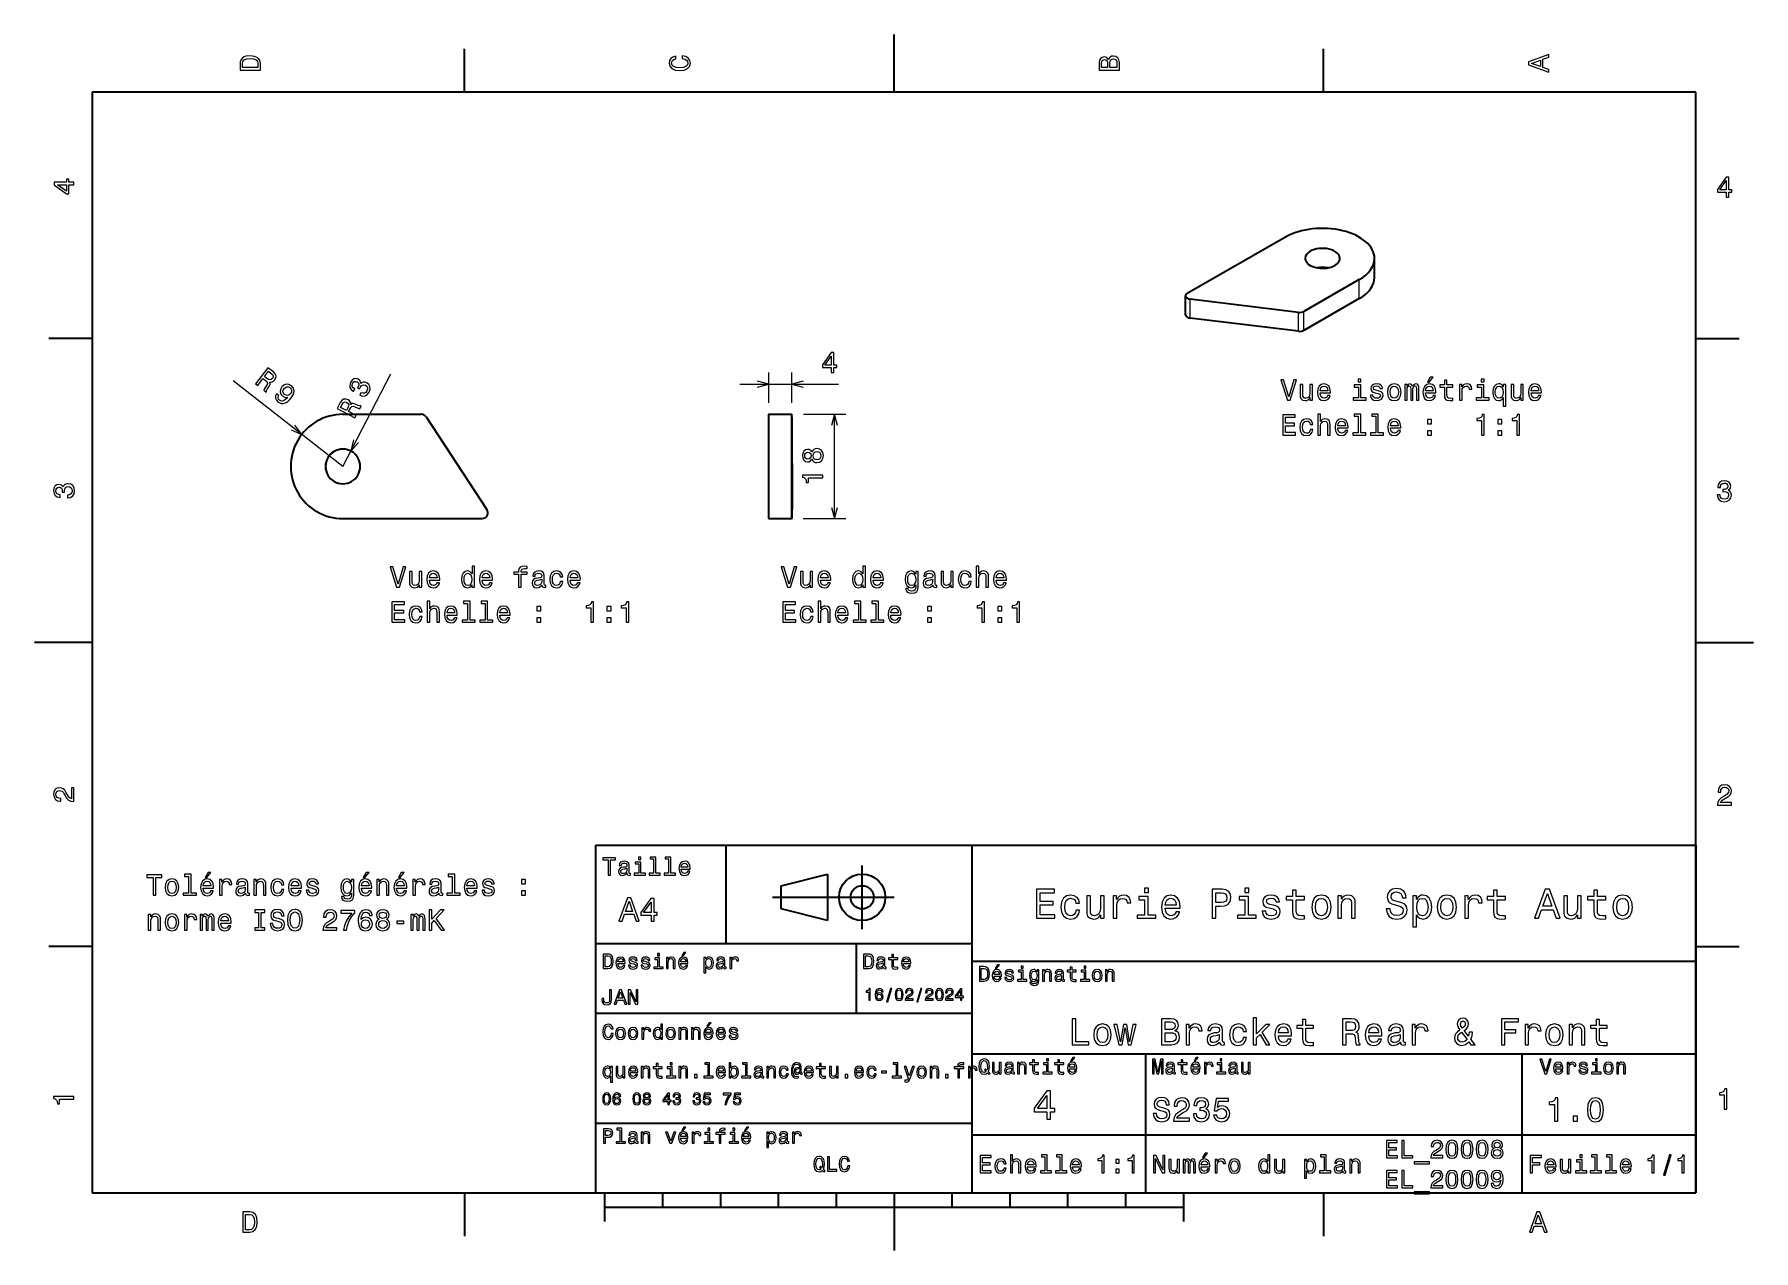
# Model space of a CAD drawing. Extents: x 0 to 297, y 0 to 210.
import ezdxf

# ---------------------------------------------------------------- set-up
doc = ezdxf.new("R2010")
doc.units = 0

msp = doc.modelspace()

# ---------------------------------------------------------------- linework, layer by layer
at = {"color": 7, "lineweight": 35, "ltscale": 0.25}
for p, q in [((148.5, 200), (148.5, 210)), ((10, 105), (0, 105)), ((287, 105), (297, 105)), ((192, 10), (192, 20)), ((148.5, 10), (148.5, 0))]:
    msp.add_line(p, q, dxfattribs=at)
at = {"color": 7, "lineweight": 35, "ltscale": 0.1875}
for p, q in [((74.300003, 200), (74.300003, 207.5)), ((222.699997, 200), (222.699997, 207.5)), ((10, 157.5), (2.5, 157.5)), ((287, 157.5), (294.5, 157.5)), ((10, 52.5), (2.5, 52.5)), ((287, 52.5), (294.5, 52.5)), ((74.300003, 10), (74.300003, 2.5)), ((222.699997, 10), (222.699997, 2.5))]:
    msp.add_line(p, q, dxfattribs=at)
at = {"color": 7, "lineweight": 35}
for p, q in [((287, 200), (10, 200)), ((10, 200), (10, 10)), ((287, 10), (287, 200)), ((53.283325, 126.400085), (77.332886, 126.403839)), ((97, 10), (97, 70)), ((97, 70), (287, 70)), ((162, 10), (162, 70)), ((287, 70), (287, 10)), ((127.5, 61), (148.5, 61)), ((97, 53), (162, 53)), ((162, 50), (287, 50)), ((97, 41), (162, 41)), ((162, 34), (287, 34)), ((257, 10), (257, 34)), ((97, 22), (162, 22)), ((162, 20), (287, 20)), ((10, 10), (287, 10)), ((97, 10), (287, 10)), ((98.5, 7.5), (198.5, 7.5))]:
    msp.add_line(p, q, dxfattribs=at)
at = {"color": 7, "lineweight": 35, "ltscale": 0.490034}
msp.add_line((216.154358, 175.007568), (199.151367, 165.255066), dxfattribs=at)
at = {"color": 7, "lineweight": 35, "ltscale": 0.081789}
msp.add_line((231.509583, 168.035767), (231.519226, 171.307312), dxfattribs=at)
at = {"color": 7, "lineweight": 35, "ltscale": 0.27627}
for p, q in [((228.884216, 167.660278), (219.29834, 162.161987)), ((228.874573, 164.388733), (219.288696, 158.890442))]:
    msp.add_line(p, q, dxfattribs=at)
at = {"color": 7, "lineweight": 13, "ltscale": 0.081789}
for p, q in [((228.874573, 164.388733), (228.884216, 167.660278)), ((199.645447, 161.01239), (199.655151, 164.283936)), ((218.377991, 158.735718), (218.387695, 162.007263)), ((219.288696, 158.890442), (219.29834, 162.161987))]:
    msp.add_line(p, q, dxfattribs=at)
at = {"color": 7, "lineweight": 35, "ltscale": 0.081791}
msp.add_line((198.848938, 161.578247), (198.858582, 164.849854), dxfattribs=at)
at = {"color": 7, "lineweight": 35, "ltscale": 0.47176}
for p, q in [((218.387695, 162.007263), (199.655151, 164.283936)), ((218.377991, 158.735718), (199.645447, 161.01239))]:
    msp.add_line(p, q, dxfattribs=at)
at = {"color": 7, "lineweight": 13, "ltscale": 0.130484}
for p, q in [((126.870209, 146.402191), (126.870209, 151.621536)), ((130.870193, 146.402191), (130.870193, 151.621536))]:
    msp.add_line(p, q, dxfattribs=at)
at = {"color": 7, "lineweight": 13}
msp.add_line((53.281982, 135.400101), (34.355225, 150.157394), dxfattribs=at)
at = {"color": 7, "lineweight": 13, "ltscale": 0.449999}
msp.add_line((53.281982, 135.400101), (61.597412, 151.364212), dxfattribs=at)
at = {"color": 7, "lineweight": 13, "ltscale": 0.4259}
msp.add_line((121.870209, 149.621536), (138.906204, 149.621536), dxfattribs=at)
at = {"color": 7, "lineweight": 35, "ltscale": 0.338968}
msp.add_line((53.280518, 144.400085), (66.839233, 144.402191), dxfattribs=at)
at = {"color": 7, "lineweight": 35, "ltscale": 0.000342}
msp.add_line((66.852905, 144.402191), (66.839233, 144.402191), dxfattribs=at)
at = {"color": 7, "lineweight": 13, "ltscale": 0.000342}
for p, q in [((67.689209, 143.950653), (67.675537, 143.950653)), ((78.182617, 127.952301), (78.168945, 127.952286))]:
    msp.add_line(p, q, dxfattribs=at)
at = {"color": 7, "lineweight": 35, "ltscale": 0.478317}
for p, q in [((67.675537, 143.950653), (78.168945, 127.952286)), ((67.689209, 143.950653), (78.182617, 127.952301))]:
    msp.add_line(p, q, dxfattribs=at)
at = {"color": 7, "lineweight": 35, "ltscale": 0.001161}
for p, q in [((126.823822, 144.400085), (126.870209, 144.402191)), ((130.823807, 144.400085), (130.870193, 144.402191))]:
    msp.add_line(p, q, dxfattribs=at)
at = {"color": 7, "lineweight": 13, "ltscale": 0.1}
msp.add_line((126.823822, 144.400085), (130.823807, 144.400085), dxfattribs=at)
at = {"color": 7, "lineweight": 35, "ltscale": 0.1}
for p, q in [((126.870209, 144.402191), (130.870193, 144.402191)), ((129, 59), (129, 63))]:
    msp.add_line(p, q, dxfattribs=at)
at = {"color": 7, "lineweight": 35, "ltscale": 0.39996}
msp.add_line((130.873062, 143.950653), (130.908951, 127.952286), dxfattribs=at)
at = {"color": 8, "lineweight": 13, "ltscale": 0.183159}
msp.add_line((132.870193, 144.402191), (140.196548, 144.402191), dxfattribs=at)
at = {"color": 8, "lineweight": 13, "ltscale": 0.450053}
msp.add_line((138.196548, 126.400085), (138.196548, 144.402191), dxfattribs=at)
at = {"color": 7, "lineweight": 35, "ltscale": 0.000345}
msp.add_line((77.34668, 126.403839), (77.332886, 126.403839), dxfattribs=at)
at = {"color": 7, "lineweight": 35, "ltscale": 0.099999}
msp.add_line((126.823807, 126.400085), (130.823776, 126.400085), dxfattribs=at)
at = {"color": 7, "lineweight": 35, "ltscale": 0.002059}
msp.add_line((130.823807, 126.400085), (130.906082, 126.403839), dxfattribs=at)
at = {"color": 8, "lineweight": 13, "ltscale": 0.184319}
msp.add_line((132.823776, 126.400085), (140.196548, 126.400085), dxfattribs=at)
at = {"color": 7, "lineweight": 35, "ltscale": 0.425}
msp.add_line((119.5, 53), (119.5, 70), dxfattribs=at)
at = {"color": 7, "lineweight": 35, "ltscale": 0.275}
msp.add_line((143, 55.5), (143, 66.5), dxfattribs=at)
at = {"color": 7, "lineweight": 35, "ltscale": 0.206155}
for p, q in [((129, 63), (137, 65)), ((137, 57), (129, 59))]:
    msp.add_line(p, q, dxfattribs=at)
at = {"color": 7, "lineweight": 35, "ltscale": 0.2}
msp.add_line((137, 65), (137, 57), dxfattribs=at)
at = {"color": 7, "lineweight": 35, "ltscale": 0.3}
msp.add_line((142, 41), (142, 53), dxfattribs=at)
at = {"color": 7, "lineweight": 35, "ltscale": 0.35}
msp.add_line((192, 20), (192, 34), dxfattribs=at)
at = {"color": 7, "lineweight": 35, "ltscale": 0.125}
for p, q in [((98.5, 10), (98.5, 5)), ((198.5, 10), (198.5, 5))]:
    msp.add_line(p, q, dxfattribs=at)
at = {"color": 7, "lineweight": 35, "ltscale": 0.0625}
for p, q in [((108.5, 10), (108.5, 7.5)), ((118.5, 10), (118.5, 7.5)), ((128.5, 10), (128.5, 7.5)), ((138.5, 10), (138.5, 7.5)), ((158.5, 10), (158.5, 7.5)), ((168.5, 10), (168.5, 7.5)), ((178.5, 10), (178.5, 7.5)), ((188.5, 10), (188.5, 7.5))]:
    msp.add_line(p, q, dxfattribs=at)
at = {"color": 7, "lineweight": 13}
for points in [[(35.533215, 204.994965), (35.533215, 203.829971), (39.033215, 203.829971), (39.033215, 204.994965), (38.922264, 205.544678), (38.584366, 205.953171), (38.034657, 206.205338), (37.283215, 206.296112), (36.516644, 206.215424), (36.21405, 206.114563), (35.971977, 205.973343), (35.644165, 205.56485), (35.563473, 205.297562)], [(35.951801, 204.959656), (36.027451, 205.342941), (36.259438, 205.605194), (36.672985, 205.761536), (37.283215, 205.811966), (37.873272, 205.756485), (38.286816, 205.600143), (38.533936, 205.332855), (38.614628, 204.959656), (38.614628, 204.298996), (35.951801, 204.298996)], [(111.93206, 205.817017), (112.35569, 205.716141), (112.658287, 205.549713), (112.844887, 205.317734), (112.905403, 205.045395), (112.814629, 204.71759), (112.54229, 204.460388), (112.098488, 204.28891), (111.483215, 204.233429), (110.872986, 204.28891), (110.424141, 204.455338), (110.151802, 204.71254), (110.055984, 205.045395), (110.106415, 205.287476), (110.247627, 205.494247), (110.474571, 205.655624), (110.787247, 205.766571), (110.787247, 206.245682), (110.308144, 206.094391), (109.94503, 205.832138), (109.718086, 205.474075), (109.637398, 205.045395), (109.763474, 204.510818), (110.116501, 204.10231), (110.696472, 203.840057), (111.483215, 203.749283), (112.269958, 203.840057), (112.84993, 204.10231), (113.208, 204.510818), (113.329041, 205.045395), (113.233215, 205.51442), (112.965927, 205.892654), (112.527161, 206.159943), (111.93206, 206.301163)], [(185.542007, 205.630417), (185.249496, 205.983429), (185.052811, 206.074219), (184.81073, 206.104477), (184.432495, 206.03891), (184.160156, 205.842224), (183.993729, 205.524506), (183.933212, 205.080704), (183.933212, 203.835022), (187.433212, 203.835022), (187.433212, 205.151306), (187.36261, 205.620331), (187.155838, 205.968307), (186.828018, 206.185165), (186.384216, 206.260818), (186.08667, 206.215424), (185.839554, 206.094391), (185.65799, 205.897705)], [(185.385666, 204.984879), (185.385666, 204.298996), (184.351807, 204.298996), (184.351807, 205.025223), (184.382065, 205.297562), (184.472839, 205.489197), (184.629181, 205.605194), (184.86116, 205.645538), (185.093155, 205.600143), (185.254532, 205.479111), (185.355408, 205.272339)], [(187.014618, 205.095825), (187.014618, 204.298996), (185.809296, 204.298996), (185.809296, 205.050446), (185.844589, 205.368164), (185.9505, 205.595108), (186.132065, 205.731277), (186.394302, 205.776657), (186.671692, 205.731277), (186.863327, 205.605194), (186.979324, 205.393372)], [(261.633209, 203.466858), (261.633209, 203.930847), (260.604401, 204.298996), (260.604401, 205.695969), (261.633209, 206.064133), (261.633209, 206.538193), (258.128174, 205.257217), (258.128174, 204.742798)], [(260.17572, 204.460388), (258.632477, 205), (260.17572, 205.539627)], [(6.833213, 184.02739), (6.833213, 184.481277), (5.965778, 184.481277), (5.965778, 184.98056), (5.56232, 184.98056), (5.56232, 184.481277), (3.408862, 184.481277), (3.408862, 184.022339), (5.521974, 182.489197), (5.965778, 182.489197), (5.965778, 184.02739)], [(292.277374, 181.916794), (292.731262, 181.916794), (292.731262, 182.784225), (293.23056, 182.784225), (293.23056, 183.187683), (292.731262, 183.187683), (292.731262, 185.341141), (292.272339, 185.341141), (290.739197, 183.228027), (290.739197, 182.784225), (292.277374, 182.784225)], [(291.162842, 183.187683), (292.277374, 184.756134), (292.277374, 183.187683)], [(5.56232, 182.912827), (3.993876, 184.02739), (5.56232, 184.02739)], [(137.665573, 151.621536), (138.119461, 151.621536), (138.119461, 152.488968), (138.618759, 152.488968), (138.618759, 152.892426), (138.119461, 152.892426), (138.119461, 155.045883), (137.660538, 155.045883), (136.127396, 152.93277), (136.127396, 152.488968), (137.665573, 152.488968)], [(136.551041, 152.892426), (137.665573, 154.460876), (137.665573, 152.892426)], [(38.204224, 149.692383), (38.574097, 149.403992), (39.482788, 150.569305), (39.860596, 150.274704), (40.129639, 150.0457), (40.26123, 149.853577), (40.254395, 149.647903), (40.111206, 149.382248), (39.851929, 149.008789), (39.692871, 148.755539), (39.63208, 148.579117), (40.049683, 148.25351), (40.108643, 148.329086), (40.103882, 148.511765), (40.233398, 148.743378), (40.552856, 149.210541), (40.742676, 149.593353), (40.731812, 149.768082), (40.647461, 149.955292), (40.884155, 149.930679), (41.104004, 149.983047), (41.312012, 150.102234), (41.500244, 150.294403), (41.705078, 150.671906), (41.741333, 151.046509), (41.59668, 151.402313), (41.279053, 151.733109), (40.356323, 152.452545)], [(40.912109, 151.475677), (41.136108, 151.26265), (41.248169, 151.053741), (41.24707, 150.830811), (41.112305, 150.584152), (40.892578, 150.384491), (40.676758, 150.32901), (40.437988, 150.40007), (40.171875, 150.575546), (39.746338, 150.907364), (40.462646, 151.82608)], [(41.852905, 147.947464), (41.667603, 147.586761), (41.649414, 147.210815), (41.802002, 146.848801), (42.116577, 146.514038), (42.372925, 146.358917), (42.639526, 146.266144), (42.914673, 146.249893), (43.202148, 146.307053), (43.492065, 146.43277), (43.790405, 146.634995), (44.083984, 146.904892), (44.383057, 147.247345), (44.752686, 147.86084), (44.877197, 148.42244), (44.759155, 148.910904), (44.401855, 149.3302), (43.956299, 149.562515), (43.513184, 149.601089), (43.092773, 149.455627), (42.740723, 149.135361), (42.506714, 148.703934), (42.467163, 148.267853), (42.603027, 147.867844), (42.9104, 147.532196), (43.34314, 147.316254), (43.80542, 147.326767), (43.397583, 146.934921), (43.025391, 146.719955), (42.684692, 146.684967), (42.371704, 146.833084), (42.186646, 147.022171), (42.10376, 147.227509), (42.112793, 147.444244), (42.21875, 147.66217)], [(43.129639, 148.838547), (43.361694, 149.054123), (43.625, 149.16217), (43.896118, 149.149017), (44.15686, 149.016006), (44.357422, 148.789291), (44.440308, 148.526459), (44.402832, 148.248734), (44.254272, 147.968033), (44.015137, 147.751587), (43.758057, 147.651489), (43.485229, 147.678787), (43.211548, 147.828186), (43.023804, 148.038513), (42.942749, 148.287186), (42.973999, 148.556976)], [(56.20752, 147.7258), (56.238892, 147.709488), (56.705566, 147.557388), (57.137085, 147.599869), (57.515259, 147.823685), (57.81958, 148.222412), (57.98584, 148.727203), (57.970825, 149.178589), (57.77417, 149.565323), (57.413574, 149.855515), (57.130981, 149.957184), (56.865112, 149.970612), (56.615723, 149.895798), (56.383057, 149.744003), (56.292969, 150.160553), (55.961914, 150.463791), (55.578125, 150.57843), (55.213989, 150.52356), (54.885498, 150.296661), (54.603638, 149.897552), (54.465576, 149.457718), (54.501587, 149.046585), (54.709839, 148.68222), (55.09082, 148.398453), (55.122192, 148.382156), (55.329468, 148.780228), (55.06189, 148.965118), (54.916748, 149.188583), (54.889282, 149.441681), (54.982056, 149.728882), (55.139038, 149.942825), (55.321411, 150.063858), (55.5271, 150.087524), (55.753784, 150.020615), (55.952026, 149.866196), (56.043701, 149.681961), (56.035278, 149.44751), (55.929321, 149.178574), (55.833984, 149.00647), (56.187378, 148.822403), (56.292603, 149.046234), (56.479614, 149.307053), (56.696533, 149.461365), (56.936157, 149.495743), (57.187622, 149.421646), (57.421387, 149.23732), (57.546143, 149.007431), (57.559692, 148.73877), (57.457886, 148.444962), (57.266357, 148.186462), (57.025024, 148.050613), (56.742798, 148.03273), (56.421875, 148.137299)], [(217.57962, 150.371689), (216.702087, 147.391129), (215.799362, 150.371689), (215.320251, 150.371689), (216.449936, 146.866638), (216.954254, 146.866638), (218.058716, 150.371689)], [(220.782059, 149.574844), (220.338257, 149.574844), (220.338257, 148.011444), (220.287827, 147.648346), (220.141571, 147.386093), (219.914627, 147.224701), (219.617081, 147.174271), (219.380051, 147.214615), (219.228745, 147.335663), (219.143021, 147.542435), (219.122849, 147.83493), (219.122849, 149.574844), (218.679047, 149.574844), (218.679047, 147.794586), (218.694168, 147.436523), (218.789993, 147.138977), (219.082504, 146.866638), (219.551514, 146.770813), (219.80368, 146.806122), (220.020538, 146.896896), (220.207138, 147.053238), (220.358429, 147.280182), (220.358429, 146.866638), (220.782059, 146.866638)], [(222.118515, 148.092148), (223.893738, 148.092148), (223.898773, 148.29892), (223.818085, 148.878891), (223.596191, 149.312607), (223.243164, 149.574844), (222.774139, 149.67067), (222.315201, 149.569809), (221.962173, 149.287384), (221.735229, 148.828461), (221.654541, 148.223267), (221.730194, 147.602951), (221.957138, 147.149063), (222.305115, 146.866638), (222.759003, 146.770813), (223.152374, 146.83638), (223.475143, 147.007843), (223.712173, 147.280182), (223.848343, 147.643295), (223.409592, 147.643295), (223.318802, 147.441559), (223.187683, 147.290268), (222.814484, 147.169235), (222.527023, 147.224701), (222.310165, 147.401215), (222.168945, 147.68869), (222.118515, 148.077011)], [(222.118515, 148.465347), (222.173996, 148.813324), (222.310165, 149.070526), (222.516937, 149.226868), (222.789276, 149.282349), (223.056564, 149.226868), (223.263336, 149.070526), (223.38942, 148.813324), (223.434799, 148.465347)], [(229.158859, 147.239838), (229.158859, 149.48407), (228.019104, 149.48407), (228.019104, 149.105835), (228.715057, 149.105835), (228.715057, 147.239838), (227.807281, 147.239838), (227.807281, 146.866638), (230.076736, 146.866638), (230.076736, 147.239838)], [(229.173996, 150.487671), (228.704971, 150.487671), (228.704971, 149.983353), (229.173996, 149.983353)], [(232.164627, 148.445175), (231.735962, 148.546036), (231.418228, 148.662033), (231.312317, 148.899063), (231.34259, 149.065491), (231.448486, 149.186523), (231.619965, 149.262177), (231.867081, 149.292435), (232.104111, 149.262177), (232.29071, 149.171387), (232.411743, 149.035233), (232.462189, 148.853668), (232.895905, 148.853668), (232.895905, 148.863754), (232.820251, 149.191559), (232.61348, 149.448776), (232.29071, 149.610153), (231.867081, 149.67067), (231.4384, 149.610153), (231.125732, 149.443726), (230.929047, 149.196609), (230.868515, 148.883926), (230.91391, 148.581329), (231.055115, 148.369522), (231.287109, 148.218216), (231.625, 148.11232), (232.119247, 147.991272), (232.421829, 147.865204), (232.502533, 147.764328), (232.532791, 147.613037), (232.487396, 147.426437), (232.366364, 147.285233), (232.169678, 147.194443), (231.907425, 147.164185), (231.630051, 147.194443), (231.428314, 147.300354), (231.292145, 147.471832), (231.236679, 147.708862), (230.807999, 147.708862), (230.878601, 147.305405), (231.085373, 147.012894), (231.413193, 146.83638), (231.867081, 146.770813), (232.341141, 146.83638), (232.689117, 147.012894), (232.90094, 147.295319), (232.976593, 147.663467), (232.921112, 147.981186), (232.764771, 148.198044), (232.507568, 148.339264)], [(233.743164, 148.218216), (233.823853, 147.602951), (234.055847, 147.149063), (234.423996, 146.866638), (234.918228, 146.770813), (235.407425, 146.866638), (235.775574, 147.144012), (236.007568, 147.5979), (236.093307, 148.218216), (236.007568, 148.833496), (235.775574, 149.292435), (235.407425, 149.569809), (234.918228, 149.67067), (234.423996, 149.569809), (234.055847, 149.287384), (233.823853, 148.833496)], [(234.197052, 148.223267), (234.242432, 148.677155), (234.383652, 149.004974), (234.610596, 149.206696), (234.918228, 149.277298), (235.220825, 149.206696), (235.447769, 149.01001), (235.588989, 148.677155), (235.63942, 148.223267), (235.588989, 147.764328), (235.447769, 147.431473), (235.220825, 147.229752), (234.918228, 147.164185), (234.610596, 147.229752), (234.383652, 147.431473), (234.242432, 147.764328)], [(236.733795, 146.866638), (237.142303, 146.866638), (237.142303, 148.677155), (237.167511, 148.949493), (237.243164, 149.146179), (237.359161, 149.262177), (237.510452, 149.307556), (237.631485, 149.267212), (237.712189, 149.166351), (237.752533, 148.994873), (237.767654, 148.767929), (237.767654, 146.866638), (238.15094, 146.866638), (238.15094, 148.677155), (238.176163, 148.944443), (238.251801, 149.141129), (238.372849, 149.262177), (238.524139, 149.307556), (238.645172, 149.267212), (238.725876, 149.166351), (238.776306, 148.767929), (238.776306, 146.866638), (239.184799, 146.866638), (239.184799, 148.737671), (239.159592, 149.126007), (239.078888, 149.423553), (238.917511, 149.605118), (238.655273, 149.67067), (238.347626, 149.569809), (238.110596, 149.277298), (237.923996, 149.564758), (237.611313, 149.67067), (237.323853, 149.569809), (237.127167, 149.287384), (237.127167, 149.574844), (236.733795, 149.574844)], [(240.334656, 148.092148), (242.109879, 148.092148), (242.114914, 148.29892), (242.034225, 148.878891), (241.812317, 149.312607), (241.459305, 149.574844), (240.99028, 149.67067), (240.531342, 149.569809), (240.178314, 149.287384), (239.95137, 148.828461), (239.870682, 148.223267), (239.946335, 147.602951), (240.173279, 147.149063), (240.521255, 146.866638), (240.975143, 146.770813), (241.368515, 146.83638), (241.691284, 147.007843), (241.928314, 147.280182), (242.064484, 147.643295), (241.625732, 147.643295), (241.534943, 147.441559), (241.403824, 147.290268), (241.030624, 147.169235), (240.743164, 147.224701), (240.526306, 147.401215), (240.385086, 147.68869), (240.334656, 148.077011)], [(240.334656, 148.465347), (240.390137, 148.813324), (240.526306, 149.070526), (240.733078, 149.226868), (241.005402, 149.282349), (241.272705, 149.226868), (241.479477, 149.070526), (241.60556, 148.813324), (241.65094, 148.465347)], [(240.642303, 149.943008), (240.93985, 149.943008), (241.640854, 150.800354), (241.146622, 150.800354)], [(243.577454, 149.105835), (243.577454, 147.749207), (243.607712, 147.31044), (243.748932, 147.007843), (244.031342, 146.831329), (244.510452, 146.770813), (245.034943, 146.796036), (245.034943, 147.179321), (244.651657, 147.149063), (244.30368, 147.189407), (244.117081, 147.315491), (244.036392, 147.527298), (244.021255, 147.824844), (244.021255, 149.105835), (245.034943, 149.105835), (245.034943, 149.48407), (244.021255, 149.48407), (244.021255, 150.275864), (243.577454, 150.275864), (243.577454, 149.48407), (242.810883, 149.48407), (242.810883, 149.105835)], [(246.184799, 146.866638), (246.628601, 146.866638), (246.628601, 148.414902), (246.673996, 148.788101), (246.810165, 149.055405), (247.032059, 149.216782), (247.32962, 149.272263), (247.551514, 149.236954), (247.717941, 149.136093), (247.818802, 148.964615), (247.854111, 148.732635), (248.302948, 148.732635), (248.242432, 149.141129), (248.076019, 149.43364), (247.79863, 149.610153), (247.420395, 149.67067), (247.163193, 149.630325), (246.941284, 149.529465), (246.744598, 149.357986), (246.588257, 149.126007), (246.588257, 149.574844), (246.184799, 149.574844)], [(250.411026, 147.239838), (250.411026, 149.48407), (249.271255, 149.48407), (249.271255, 149.105835), (249.967224, 149.105835), (249.967224, 147.239838), (249.059448, 147.239838), (249.059448, 146.866638), (251.328888, 146.866638), (251.328888, 147.239838)], [(250.426147, 150.487671), (249.957138, 150.487671), (249.957138, 149.983353), (250.426147, 149.983353)], [(253.754684, 149.156265), (253.598343, 149.383209), (253.421829, 149.544586), (253.215057, 149.635376), (252.978027, 149.67067), (252.549347, 149.569809), (252.216492, 149.287384), (251.999634, 148.833496), (251.923996, 148.223267), (251.999634, 147.607986), (252.216492, 147.154099), (252.549347, 146.866638), (252.978027, 146.770813), (253.215057, 146.801071), (253.416794, 146.88681), (253.593292, 147.043152), (253.754684, 147.280182), (253.754684, 145.817642), (254.198486, 145.817642), (254.198486, 149.574844), (253.754684, 149.574844)], [(252.377884, 148.223267), (252.423279, 148.672119), (252.564484, 148.999924), (252.776306, 149.20166), (253.05368, 149.272263), (253.346191, 149.20166), (253.568085, 149.004974), (253.699203, 148.677155), (253.749634, 148.223267), (253.699203, 147.764328), (253.568085, 147.436523), (253.346191, 147.234787), (253.05368, 147.169235), (252.776306, 147.234787), (252.564484, 147.436523), (252.423279, 147.769379)], [(257.214325, 149.574844), (256.770538, 149.574844), (256.770538, 148.011444), (256.720093, 147.648346), (256.573853, 147.386093), (256.346893, 147.224701), (256.049347, 147.174271), (255.812317, 147.214615), (255.661026, 147.335663), (255.575287, 147.542435), (255.555115, 147.83493), (255.555115, 149.574844), (255.111313, 149.574844), (255.111313, 147.794586), (255.126434, 147.436523), (255.22226, 147.138977), (255.514771, 146.866638), (255.983795, 146.770813), (256.235962, 146.806122), (256.45282, 146.896896), (256.639404, 147.053238), (256.79071, 147.280182), (256.79071, 146.866638), (257.214325, 146.866638)], [(258.550781, 148.092148), (260.326019, 148.092148), (260.331055, 148.29892), (260.250366, 148.878891), (260.028442, 149.312607), (259.675415, 149.574844), (259.206421, 149.67067), (258.747467, 149.569809), (258.39444, 149.287384), (258.167511, 148.828461), (258.086823, 148.223267), (258.162476, 147.602951), (258.389404, 147.149063), (258.737396, 146.866638), (259.191284, 146.770813), (259.584656, 146.83638), (259.90741, 147.007843), (260.14444, 147.280182), (260.280609, 147.643295), (259.841858, 147.643295), (259.751068, 147.441559), (259.619965, 147.290268), (259.246765, 147.169235), (258.95929, 147.224701), (258.742432, 147.401215), (258.601227, 147.68869), (258.550781, 148.077011)], [(258.550781, 148.465347), (258.606262, 148.813324), (258.742432, 149.070526), (258.949219, 149.226868), (259.221558, 149.282349), (259.488831, 149.226868), (259.695618, 149.070526), (259.821686, 148.813324), (259.867065, 148.465347)], [(55.385742, 143.768082), (55.602417, 144.184052), (54.29187, 144.866699), (54.513184, 145.291611), (54.689697, 145.597717), (54.854858, 145.761902), (55.05835, 145.792374), (55.345581, 145.699631), (55.759766, 145.512314), (56.037598, 145.401703), (56.222168, 145.373825), (56.466797, 145.843475), (56.381714, 145.887741), (56.202881, 145.850098), (55.95166, 145.935471), (55.434448, 146.1651), (55.02356, 146.28244), (54.85376, 146.240128), (54.684814, 146.123383), (54.66626, 146.360535), (54.574951, 146.567322), (54.420044, 146.750336), (54.197021, 146.900665), (53.788574, 147.033737), (53.413696, 147.001602), (53.089966, 146.794937), (52.822144, 146.422668), (52.281616, 145.384979)], [(53.141724, 146.108337), (53.310669, 146.367203), (53.49585, 146.515274), (53.715332, 146.554489), (53.9823, 146.466614), (54.218384, 146.286758), (54.312012, 146.084442), (54.2854, 145.836761), (54.160889, 145.54332), (53.911621, 145.064728), (52.878418, 145.602921)], [(215.643021, 140.819809), (217.86203, 140.819809), (217.86203, 141.243439), (216.106995, 141.243439), (216.106995, 142.428604), (217.670395, 142.428604), (217.670395, 142.847183), (216.106995, 142.847183), (216.106995, 143.896179), (217.821686, 143.896179), (217.821686, 144.319809), (215.643021, 144.319809)], [(220.418945, 142.630325), (220.857712, 142.630325), (220.766937, 143.033783), (220.550079, 143.351517), (220.212173, 143.548203), (219.773422, 143.62384), (219.289276, 143.52298), (218.921112, 143.240555), (218.689133, 142.781631), (218.608429, 142.166351), (218.684082, 141.556122), (218.911026, 141.102234), (219.269104, 140.819809), (219.758286, 140.723984), (220.192001, 140.799637), (220.529907, 141.011444), (220.761887, 141.344299), (220.862762, 141.788101), (220.439133, 141.788101), (220.36348, 141.505692), (220.22226, 141.293869), (220.020538, 141.16275), (219.773422, 141.122406), (219.46579, 141.187958), (219.243881, 141.389694), (219.107712, 141.717499), (219.062317, 142.181488), (219.107712, 142.635376), (219.248917, 142.963181), (219.475876, 143.164917), (219.773422, 143.235519), (220.03566, 143.190125), (220.232361, 143.074127), (220.36348, 142.882492)], [(221.730194, 140.819809), (222.173996, 140.819809), (222.173996, 142.383209), (222.219391, 142.741272), (222.365631, 143.003525), (222.59259, 143.164917), (222.895172, 143.225433), (223.137253, 143.175003), (223.288544, 143.038834), (223.364197, 142.81189), (223.38942, 142.509293), (223.38942, 140.819809), (223.833221, 140.819809), (223.833221, 142.600067), (223.813049, 142.95813), (223.72226, 143.255692), (223.424713, 143.528015), (222.960739, 143.62384), (222.708572, 143.588547), (222.491714, 143.492722), (222.310165, 143.341415), (222.173996, 143.134644), (222.173996, 144.440842), (221.730194, 144.440842)], [(225.154541, 142.045319), (226.929764, 142.045319), (226.934799, 142.25209), (226.854111, 142.832062), (226.632202, 143.265778), (226.27919, 143.528015), (225.810165, 143.62384), (225.351227, 143.52298), (224.998199, 143.240555), (224.771255, 142.781631), (224.690567, 142.176437), (224.76622, 141.556122), (224.993164, 141.102234), (225.341141, 140.819809), (225.795029, 140.723984), (226.1884, 140.789551), (226.511169, 140.961014), (226.748199, 141.233353), (226.884369, 141.596466), (226.445618, 141.596466), (226.354828, 141.39473), (226.223709, 141.243439), (225.85051, 141.122406), (225.563049, 141.177872), (225.346191, 141.354385), (225.204971, 141.641861), (225.154541, 142.030182)], [(225.154541, 142.418518), (225.210022, 142.766495), (225.346191, 143.023697), (225.552963, 143.180038), (225.825287, 143.235519), (226.09259, 143.180038), (226.299362, 143.023697), (226.42543, 142.766495), (226.470825, 142.418518)], [(228.684799, 144.067642), (228.684799, 141.193008), (227.771973, 141.193008), (227.771973, 140.819809), (230.036392, 140.819809), (230.036392, 141.193008), (229.128601, 141.193008), (229.128601, 144.440842), (227.988831, 144.440842), (227.988831, 144.067642)], [(231.720825, 144.067642), (231.720825, 141.193008), (230.807999, 141.193008), (230.807999, 140.819809), (233.072418, 140.819809), (233.072418, 141.193008), (232.164627, 141.193008), (232.164627, 144.440842), (231.024857, 144.440842), (231.024857, 144.067642)], [(234.262619, 142.045319), (236.037827, 142.045319), (236.042877, 142.25209), (235.962189, 142.832062), (235.74028, 143.265778), (235.387253, 143.528015), (234.918228, 143.62384), (234.459305, 143.52298), (234.106277, 143.240555), (233.879333, 142.781631), (233.79863, 142.176437), (233.874283, 141.556122), (234.101227, 141.102234), (234.449219, 140.819809), (234.903107, 140.723984), (235.296478, 140.789551), (235.619247, 140.961014), (235.856277, 141.233353), (235.992432, 141.596466), (235.55368, 141.596466), (235.462906, 141.39473), (235.331772, 141.243439), (234.958572, 141.122406), (234.671112, 141.177872), (234.454254, 141.354385), (234.313049, 141.641861), (234.262619, 142.030182)], [(234.262619, 142.418518), (234.318085, 142.766495), (234.454254, 143.023697), (234.661026, 143.180038), (234.933365, 143.235519), (235.200653, 143.180038), (235.407425, 143.023697), (235.533508, 142.766495), (235.578888, 142.418518)], [(240.642303, 142.776581), (241.338257, 142.776581), (241.338257, 143.528015), (240.642303, 143.528015)], [(250.007568, 140.819809), (250.466492, 140.819809), (250.466492, 144.345032), (250.123566, 144.345032), (250.032776, 144.037384), (249.851227, 143.830612), (249.573853, 143.709579), (249.190567, 143.669235), (249.190567, 143.311157), (250.007568, 143.311157)], [(252.786377, 142.776581), (253.482346, 142.776581), (253.482346, 143.528015), (252.786377, 143.528015)], [(256.07962, 140.819809), (256.538544, 140.819809), (256.538544, 144.345032), (256.195618, 144.345032), (256.104828, 144.037384), (255.923279, 143.830612), (255.645889, 143.709579), (255.262604, 143.669235), (255.262604, 143.311157), (256.07962, 143.311157)], [(240.642303, 140.819809), (241.338257, 140.819809), (241.338257, 141.571243), (240.642303, 141.571243)], [(252.786377, 140.819809), (253.482346, 140.819809), (253.482346, 141.571243), (252.786377, 141.571243)], [(5.73379, 129.979111), (5.769093, 129.979111), (6.253242, 130.059799), (6.616354, 130.296829), (6.848343, 130.670029), (6.934078, 131.164276), (6.848343, 131.688766), (6.626441, 132.082138), (6.273415, 132.334305), (5.819525, 132.425079), (5.521974, 132.384735), (5.279899, 132.273788), (5.0933, 132.092224), (4.957133, 131.850143), (4.684798, 132.177963), (4.251081, 132.293961), (3.857709, 132.218307), (3.560158, 132.00145), (3.373559, 131.648422), (3.307997, 131.164276), (3.388689, 130.710388), (3.610591, 130.362396), (3.963617, 130.135452), (4.432637, 130.059799), (4.46794, 130.059799), (4.46794, 130.508652), (4.145173, 130.548996), (3.913184, 130.680115), (3.771974, 130.891937), (3.721542, 131.189484), (3.761888, 131.451736), (3.867795, 131.643372), (4.039265, 131.759369), (4.271254, 131.804764), (4.518372, 131.759369), (4.684798, 131.638336), (4.785663, 131.426514), (4.815922, 131.139053), (4.810879, 130.942368), (5.209294, 130.942368), (5.199208, 131.189484), (5.244596, 131.507217), (5.365634, 131.744247), (5.56232, 131.885452), (5.819525, 131.935883), (6.112032, 131.880417), (6.328891, 131.734161), (6.465058, 131.502167), (6.510447, 131.194534), (6.460014, 130.876801), (6.308718, 130.644821), (6.066643, 130.498566), (5.73379, 130.443085)], [(290.729126, 130.51622), (290.729126, 130.480911), (290.809814, 129.996765), (291.046844, 129.633652), (291.420044, 129.401657), (291.914276, 129.315933), (292.438782, 129.401657), (292.832153, 129.623566), (293.08429, 129.976593), (293.175079, 130.430481), (293.134735, 130.728027), (293.023773, 130.970108), (292.842224, 131.156708), (292.600159, 131.292877), (292.927948, 131.565216), (293.043945, 131.998932), (292.968292, 132.392303), (292.751434, 132.68985), (292.398407, 132.87645), (291.914276, 132.942017), (291.460388, 132.861313), (291.112396, 132.63942), (290.885468, 132.286392), (290.809814, 131.817368), (290.809814, 131.782074), (291.258636, 131.782074), (291.299011, 132.104828), (291.430115, 132.336823), (291.641937, 132.478027), (291.939484, 132.528473), (292.201721, 132.488113), (292.393372, 132.382217), (292.509369, 132.210739), (292.554749, 131.97876), (292.509369, 131.731628), (292.388336, 131.565216), (292.176514, 131.46434), (291.889069, 131.434082), (291.692383, 131.439133), (291.692383, 131.04071), (291.939484, 131.050797), (292.257202, 131.005417), (292.494232, 130.884369), (292.635468, 130.687683), (292.685883, 130.430481), (292.630402, 130.13797), (292.484161, 129.921112), (292.252167, 129.784943), (291.944519, 129.739563), (291.626801, 129.789993), (291.394806, 129.941284), (291.248566, 130.183365), (291.193085, 130.51622)], [(63.709743, 118.0485), (62.832222, 115.067955), (61.929482, 118.0485), (61.450375, 118.0485), (62.580059, 114.543457), (63.084381, 114.543457), (64.18885, 118.0485)], [(66.912193, 117.251671), (66.468384, 117.251671), (66.468384, 115.688271), (66.417953, 115.325157), (66.271698, 115.062912), (66.044754, 114.901527), (65.747208, 114.851097), (65.510178, 114.891441), (65.358879, 115.012474), (65.27314, 115.219246), (65.252968, 115.511757), (65.252968, 117.251671), (64.809166, 117.251671), (64.809166, 115.471413), (64.824295, 115.113342), (64.92012, 114.815788), (65.212624, 114.543457), (65.681641, 114.447639), (65.933807, 114.482941), (66.150665, 114.573715), (66.337265, 114.730057), (66.488564, 114.957001), (66.488564, 114.543457), (66.912193, 114.543457)], [(68.24865, 115.768959), (70.023865, 115.768959), (70.028908, 115.975731), (69.948212, 116.555702), (69.726311, 116.989426), (69.373291, 117.251671), (68.904266, 117.347488), (68.445335, 117.246628), (68.092308, 116.964203), (67.865364, 116.505272), (67.784668, 115.900085), (67.860321, 115.27977), (68.087265, 114.825874), (68.435249, 114.543457), (68.889137, 114.447639), (69.282509, 114.513199), (69.605278, 114.684669), (69.842308, 114.957001), (69.978477, 115.320114), (69.539711, 115.320114), (69.448936, 115.118385), (69.31781, 114.967087), (68.944611, 114.846054), (68.65715, 114.901527), (68.440292, 115.078041), (68.29908, 115.365501), (68.24865, 115.75383)], [(68.24865, 116.142159), (68.304123, 116.490143), (68.440292, 116.747345), (68.647064, 116.903687), (68.919395, 116.95916), (69.186691, 116.903687), (69.393463, 116.747345), (69.519539, 116.490143), (69.564926, 116.142159)], [(75.596634, 114.962044), (75.596634, 114.543457), (76.040436, 114.543457), (76.040436, 118.164497), (75.601669, 118.164497), (75.601669, 116.838127), (75.263779, 117.221413), (75.057007, 117.312187), (74.819977, 117.347488), (74.391296, 117.246628), (74.058449, 116.964203), (73.841583, 116.510315), (73.765938, 115.900085), (73.841583, 115.289856), (74.058449, 114.830917), (74.391296, 114.543457), (74.819977, 114.447639), (75.057007, 114.482941), (75.268822, 114.573715)], [(74.895622, 116.949074), (75.188126, 116.878471), (75.410034, 116.681786), (75.541153, 116.353973), (75.591583, 115.900085), (75.541153, 115.441154), (75.410034, 115.113342), (75.188126, 114.911613), (74.895622, 114.846054), (74.61824, 114.911613), (74.406425, 115.113342), (74.265221, 115.446198), (74.219826, 115.900085), (74.265221, 116.34893), (74.406425, 116.676743), (74.61824, 116.878471)], [(77.35672, 115.768959), (79.131935, 115.768959), (79.136978, 115.975731), (79.056282, 116.555702), (78.834381, 116.989426), (78.481354, 117.251671), (78.012337, 117.347488), (77.553406, 117.246628), (77.200378, 116.964203), (76.973434, 116.505272), (76.892738, 115.900085), (76.968391, 115.27977), (77.195335, 114.825874), (77.54332, 114.543457), (77.997208, 114.447639), (78.390579, 114.513199), (78.713348, 114.684669), (78.950378, 114.957001), (79.086548, 115.320114), (78.647781, 115.320114), (78.557007, 115.118385), (78.42588, 114.967087), (78.052681, 114.846054), (77.765221, 114.901527), (77.548355, 115.078041), (77.40715, 115.365501), (77.35672, 115.75383)], [(77.35672, 116.142159), (77.412193, 116.490143), (77.548355, 116.747345), (77.755127, 116.903687), (78.027466, 116.95916), (78.294754, 116.903687), (78.501526, 116.747345), (78.627609, 116.490143), (78.672997, 116.142159)], [(83.655708, 116.782654), (83.655708, 114.543457), (84.099518, 114.543457), (84.099518, 116.782654), (85.108154, 116.782654), (85.108154, 117.160889), (84.099518, 117.160889), (84.099518, 117.327316), (84.134811, 117.529045), (84.250809, 117.665215), (84.447495, 117.745903), (84.729919, 117.776169), (85.108154, 117.755997), (85.108154, 118.139282), (84.629051, 118.164497), (84.195335, 118.119102), (83.892738, 117.982941), (83.711182, 117.745903), (83.655708, 117.408012), (83.655708, 117.160889), (82.84375, 117.160889), (82.84375, 116.782654)], [(87.685249, 114.896484), (87.685249, 114.881355), (87.710464, 114.709885), (87.78611, 114.588844), (88.103836, 114.493027), (88.350952, 114.533371), (88.350952, 114.876312), (88.245041, 114.861183), (88.103836, 114.926743), (88.078621, 115.128471), (88.078621, 116.530487), (88.018097, 116.888557), (87.841583, 117.140717), (87.533951, 117.292015), (87.100235, 117.347488), (86.676605, 117.286972), (86.363922, 117.115501), (86.167236, 116.848213), (86.101669, 116.495186), (86.101669, 116.464928), (86.500092, 116.464928), (86.535393, 116.676743), (86.646339, 116.828041), (86.827896, 116.918816), (87.085106, 116.954117), (87.332222, 116.928902), (87.508736, 116.853256), (87.614639, 116.72213), (87.649948, 116.540573), (87.629776, 116.328758), (87.54908, 116.222855), (87.347351, 116.172417), (86.969109, 116.132072), (86.535393, 116.041298), (86.227753, 115.879913), (86.046196, 115.627754), (85.990723, 115.254555), (86.041153, 114.9217), (86.197495, 114.674583), (86.449654, 114.518242), (86.797638, 114.462769), (87.266663, 114.568672)], [(87.634811, 115.491585), (87.574295, 115.22934), (87.41291, 115.027603), (87.170837, 114.896484), (86.873291, 114.851097), (86.681641, 114.876312), (86.545479, 114.957001), (86.459747, 115.098213), (86.434525, 115.294899), (86.454697, 115.471413), (86.535393, 115.597488), (86.858154, 115.738701), (87.266663, 115.799217), (87.634811, 115.920258)], [(90.837265, 116.353973), (91.276024, 116.353973), (91.185242, 116.757431), (90.968384, 117.075157), (90.630493, 117.271843), (90.191727, 117.347488), (89.707581, 117.246628), (89.339424, 116.964203), (89.107437, 116.505272), (89.026749, 115.889999), (89.102394, 115.27977), (89.329338, 114.825874), (89.687408, 114.543457), (90.176605, 114.447639), (90.610321, 114.523285), (90.948212, 114.7351), (91.180206, 115.067955), (91.281067, 115.511757), (90.857437, 115.511757), (90.781784, 115.22934), (90.640579, 115.017517), (90.43885, 114.886398), (90.191727, 114.846054), (89.884094, 114.911613), (89.662193, 115.113342), (89.526024, 115.441154), (89.480637, 115.905128), (89.526024, 116.359016), (89.667236, 116.686829), (89.89418, 116.888557), (90.191727, 116.95916), (90.453979, 116.913773), (90.650665, 116.797783), (90.781784, 116.60614)], [(92.536835, 115.768959), (94.312042, 115.768959), (94.317093, 115.975731), (94.236397, 116.555702), (94.014496, 116.989426), (93.661469, 117.251671), (93.192451, 117.347488), (92.733521, 117.246628), (92.380493, 116.964203), (92.153549, 116.505272), (92.072853, 115.900085), (92.148499, 115.27977), (92.375443, 114.825874), (92.723434, 114.543457), (93.177322, 114.447639), (93.570694, 114.513199), (93.893463, 114.684669), (94.130493, 114.957001), (94.266663, 115.320114), (93.827896, 115.320114), (93.737122, 115.118385), (93.605995, 114.967087), (93.232796, 114.846054), (92.945328, 114.901527), (92.72847, 115.078041), (92.587265, 115.365501), (92.536835, 115.75383)], [(92.536835, 116.142159), (92.592308, 116.490143), (92.72847, 116.747345), (92.935242, 116.903687), (93.207581, 116.95916), (93.474869, 116.903687), (93.681641, 116.747345), (93.807724, 116.490143), (93.853111, 116.142159)], [(131.246811, 118.0485), (130.369278, 115.067955), (129.466553, 118.0485), (128.987442, 118.0485), (130.117126, 114.543457), (130.621445, 114.543457), (131.725906, 118.0485)], [(134.449249, 117.251671), (134.005447, 117.251671), (134.005447, 115.688271), (133.955017, 115.325157), (133.808762, 115.062912), (133.581818, 114.901527), (133.284271, 114.851097), (133.047241, 114.891441), (132.895935, 115.012474), (132.810211, 115.219246), (132.790039, 115.511757), (132.790039, 117.251671), (132.346222, 117.251671), (132.346222, 115.471413), (132.361359, 115.113342), (132.457184, 114.815788), (132.749695, 114.543457), (133.218704, 114.447639), (133.470871, 114.482941), (133.687729, 114.573715), (133.874329, 114.730057), (134.02562, 114.957001), (134.02562, 114.543457), (134.449249, 114.543457)], [(135.785706, 115.768959), (137.560928, 115.768959), (137.565964, 115.975731), (137.485275, 116.555702), (137.263382, 116.989426), (136.910355, 117.251671), (136.44133, 117.347488), (135.982391, 117.246628), (135.629364, 116.964203), (135.40242, 116.505272), (135.321732, 115.900085), (135.397385, 115.27977), (135.624329, 114.825874), (135.972305, 114.543457), (136.426208, 114.447639), (136.81958, 114.513199), (137.142334, 114.684669), (137.379364, 114.957001), (137.515533, 115.320114), (137.076782, 115.320114), (136.985992, 115.118385), (136.854874, 114.967087), (136.481674, 114.846054), (136.194214, 114.901527), (135.977356, 115.078041), (135.836136, 115.365501), (135.785706, 115.75383)], [(135.785706, 116.142159), (135.841187, 116.490143), (135.977356, 116.747345), (136.184128, 116.903687), (136.456467, 116.95916), (136.723755, 116.903687), (136.930527, 116.747345), (137.05661, 116.490143), (137.10199, 116.142159)], [(143.133698, 114.962044), (143.133698, 114.543457), (143.577499, 114.543457), (143.577499, 118.164497), (143.138733, 118.164497), (143.138733, 116.838127), (142.800842, 117.221413), (142.59407, 117.312187), (142.35704, 117.347488), (141.92836, 117.246628), (141.595505, 116.964203), (141.378647, 116.510315), (141.303009, 115.900085), (141.378647, 115.289856), (141.595505, 114.830917), (141.92836, 114.543457), (142.35704, 114.447639), (142.59407, 114.482941), (142.805878, 114.573715)], [(142.432678, 116.949074), (142.725189, 116.878471), (142.947098, 116.681786), (143.078217, 116.353973), (143.128647, 115.900085), (143.078217, 115.441154), (142.947098, 115.113342), (142.725189, 114.911613), (142.432678, 114.846054), (142.155304, 114.911613), (141.943497, 115.113342), (141.802277, 115.446198), (141.756897, 115.900085), (141.802277, 116.34893), (141.943497, 116.676743), (142.155304, 116.878471)], [(144.893784, 115.768959), (146.668991, 115.768959), (146.674042, 115.975731), (146.593353, 116.555702), (146.371445, 116.989426), (146.018417, 117.251671), (145.549408, 117.347488), (145.090469, 117.246628), (144.737442, 116.964203), (144.510498, 116.505272), (144.42981, 115.900085), (144.505447, 115.27977), (144.732391, 114.825874), (145.080383, 114.543457), (145.534271, 114.447639), (145.927643, 114.513199), (146.250412, 114.684669), (146.487442, 114.957001), (146.623611, 115.320114), (146.184845, 115.320114), (146.09407, 115.118385), (145.962952, 114.967087), (145.589752, 114.846054), (145.302277, 114.901527), (145.085419, 115.078041), (144.944214, 115.365501), (144.893784, 115.75383)], [(144.893784, 116.142159), (144.949249, 116.490143), (145.085419, 116.747345), (145.292191, 116.903687), (145.564529, 116.95916), (145.831818, 116.903687), (146.038589, 116.747345), (146.164673, 116.490143), (146.210068, 116.142159)], [(152.685562, 114.664497), (152.685562, 117.251671), (152.261932, 117.251671), (152.261932, 116.812912), (151.913956, 117.211327), (151.702133, 117.312187), (151.465103, 117.347488), (151.036438, 117.246628), (150.703583, 116.964203), (150.486725, 116.510315), (150.411072, 115.900085), (150.486725, 115.284813), (150.703583, 114.830917), (151.036438, 114.543457), (151.465103, 114.447639), (151.707184, 114.482941), (151.908905, 114.573715), (152.261932, 114.957001), (152.261932, 114.573715), (152.221588, 114.271126), (152.110641, 114.05426), (151.898819, 113.928185), (151.5811, 113.882797), (151.303726, 113.913055), (151.10704, 113.988701), (150.991043, 114.119827), (150.95575, 114.296341), (150.527069, 114.296341), (150.527069, 114.276169), (150.592621, 113.9534), (150.794357, 113.711327), (151.117126, 113.554985), (151.555878, 113.499512), (152.080383, 113.575157), (152.42836, 113.786972), (152.625046, 114.155128)], [(150.87001, 115.900085), (150.91539, 116.34893), (151.051559, 116.681786), (151.263382, 116.878471), (151.545807, 116.949074), (151.843353, 116.878471), (152.065247, 116.681786), (152.201416, 116.34893), (152.251846, 115.900085), (152.201416, 115.441154), (152.065247, 115.113342), (151.843353, 114.911613), (151.545807, 114.846054), (151.263382, 114.911613), (151.051559, 115.113342), (150.91539, 115.446198)], [(155.222305, 114.896484), (155.222305, 114.881355), (155.247528, 114.709885), (155.323181, 114.588844), (155.6409, 114.493027), (155.888016, 114.533371), (155.888016, 114.876312), (155.782104, 114.861183), (155.6409, 114.926743), (155.615677, 115.128471), (155.615677, 116.530487), (155.555161, 116.888557), (155.378647, 117.140717), (155.071014, 117.292015), (154.637299, 117.347488), (154.213669, 117.286972), (153.900986, 117.115501), (153.7043, 116.848213), (153.638733, 116.495186), (153.638733, 116.464928), (154.037155, 116.464928), (154.072449, 116.676743), (154.183411, 116.828041), (154.36496, 116.918816), (154.622162, 116.954117), (154.869293, 116.928902), (155.045792, 116.853256), (155.151703, 116.72213), (155.187012, 116.540573), (155.16684, 116.328758), (155.086151, 116.222855), (154.884415, 116.172417), (154.506165, 116.132072), (154.072449, 116.041298), (153.764816, 115.879913), (153.583267, 115.627754), (153.527786, 115.254555), (153.578217, 114.9217), (153.734558, 114.674583), (153.986725, 114.518242), (154.334702, 114.462769), (154.803726, 114.568672)], [(155.171875, 115.491585), (155.111359, 115.22934), (154.949982, 115.027603), (154.707901, 114.896484), (154.410355, 114.851097), (154.218704, 114.876312), (154.082535, 114.957001), (153.996811, 115.098213), (153.971588, 115.294899), (153.99176, 115.471413), (154.072449, 115.597488), (154.395218, 115.738701), (154.803726, 115.799217), (155.171875, 115.920258)], [(158.737442, 117.251671), (158.29364, 117.251671), (158.29364, 115.688271), (158.24321, 115.325157), (158.096954, 115.062912), (157.87001, 114.901527), (157.572449, 114.851097), (157.335419, 114.891441), (157.184128, 115.012474), (157.098389, 115.219246), (157.078217, 115.511757), (157.078217, 117.251671), (156.634415, 117.251671), (156.634415, 115.471413), (156.649536, 115.113342), (156.745361, 114.815788), (157.037872, 114.543457), (157.506897, 114.447639), (157.759048, 114.482941), (157.975906, 114.573715), (158.162506, 114.730057), (158.313812, 114.957001), (158.313812, 114.543457), (158.737442, 114.543457)], [(161.410355, 116.353973), (161.849106, 116.353973), (161.758331, 116.757431), (161.541473, 117.075157), (161.203583, 117.271843), (160.764816, 117.347488), (160.28067, 117.246628), (159.912506, 116.964203), (159.680527, 116.505272), (159.599823, 115.889999), (159.675476, 115.27977), (159.90242, 114.825874), (160.260498, 114.543457), (160.749695, 114.447639), (161.183411, 114.523285), (161.521301, 114.7351), (161.753296, 115.067955), (161.854156, 115.511757), (161.430527, 115.511757), (161.354874, 115.22934), (161.213669, 115.017517), (161.011932, 114.886398), (160.764816, 114.846054), (160.457184, 114.911613), (160.235275, 115.113342), (160.099106, 115.441154), (160.053726, 115.905128), (160.099106, 116.359016), (160.240326, 116.686829), (160.46727, 116.888557), (160.764816, 116.95916), (161.027069, 116.913773), (161.223755, 116.797783), (161.354874, 116.60614)], [(162.721588, 114.543457), (163.16539, 114.543457), (163.16539, 116.106857), (163.210785, 116.464928), (163.357025, 116.727173), (163.583984, 116.888557), (163.886566, 116.949074), (164.128647, 116.898643), (164.279938, 116.762474), (164.355591, 116.53553), (164.380814, 116.232941), (164.380814, 114.543457), (164.824615, 114.543457), (164.824615, 116.323715), (164.804443, 116.681786), (164.713654, 116.97934), (164.416107, 117.251671), (163.952133, 117.347488), (163.699982, 117.312187), (163.483124, 117.21637), (163.301559, 117.065071), (163.16539, 116.858299), (163.16539, 118.164497), (162.721588, 118.164497)], [(166.145935, 115.768959), (167.921158, 115.768959), (167.926193, 115.975731), (167.845505, 116.555702), (167.623596, 116.989426), (167.270569, 117.251671), (166.801559, 117.347488), (166.342621, 117.246628), (165.989594, 116.964203), (165.76265, 116.505272), (165.681961, 115.900085), (165.757614, 115.27977), (165.984558, 114.825874), (166.332535, 114.543457), (166.786423, 114.447639), (167.17981, 114.513199), (167.502563, 114.684669), (167.739594, 114.957001), (167.875763, 115.320114), (167.437012, 115.320114), (167.346222, 115.118385), (167.215103, 114.967087), (166.841904, 114.846054), (166.554443, 114.901527), (166.337585, 115.078041), (166.196365, 115.365501), (166.145935, 115.75383)], [(166.145935, 116.142159), (166.201416, 116.490143), (166.337585, 116.747345), (166.544357, 116.903687), (166.816681, 116.95916), (167.083984, 116.903687), (167.290756, 116.747345), (167.41684, 116.490143), (167.462219, 116.142159)], [(61.773144, 108.496628), (63.992165, 108.496628), (63.992165, 108.920258), (62.237122, 108.920258), (62.237122, 110.105415), (63.800522, 110.105415), (63.800522, 110.524002), (62.237122, 110.524002), (62.237122, 111.572998), (63.951817, 111.572998), (63.951817, 111.996628), (61.773144, 111.996628)], [(66.54908, 110.307144), (66.987839, 110.307144), (66.897064, 110.710602), (66.680206, 111.028328), (66.342308, 111.225014), (65.903549, 111.300659), (65.419395, 111.199799), (65.051239, 110.917374), (64.819252, 110.458443), (64.738564, 109.84317), (64.814209, 109.232941), (65.041153, 108.779045), (65.399223, 108.496628), (65.88842, 108.40081), (66.322136, 108.476456), (66.660034, 108.688271), (66.892021, 109.021126), (66.992882, 109.464928), (66.569252, 109.464928), (66.493607, 109.18251), (66.352394, 108.970688), (66.150665, 108.839569), (65.903549, 108.799225), (65.595909, 108.864784), (65.374008, 109.066513), (65.237839, 109.394325), (65.192451, 109.858299), (65.237839, 110.312187), (65.379051, 110.639999), (65.605995, 110.841728), (65.903549, 110.912331), (66.165794, 110.866943), (66.36248, 110.750954), (66.493607, 110.559311)], [(67.860321, 108.496628), (68.304123, 108.496628), (68.304123, 110.060028), (68.34951, 110.418098), (68.495766, 110.680344), (68.72271, 110.841728), (69.025307, 110.902245), (69.26738, 110.851814), (69.418678, 110.715645), (69.494324, 110.488701), (69.519539, 110.186111), (69.519539, 108.496628), (69.963348, 108.496628), (69.963348, 110.276886), (69.943169, 110.634956), (69.852394, 110.93251), (69.55484, 111.204842), (69.090866, 111.300659), (68.838707, 111.265358), (68.621849, 111.16954), (68.440292, 111.018242), (68.304123, 110.81147), (68.304123, 112.117668), (67.860321, 112.117668)], [(71.284668, 109.72213), (73.059891, 109.72213), (73.064926, 109.928902), (72.984238, 110.508873), (72.762337, 110.942596), (72.409309, 111.204842), (71.940292, 111.300659), (71.481354, 111.199799), (71.128326, 110.917374), (70.901382, 110.458443), (70.820694, 109.853256), (70.896339, 109.232941), (71.123291, 108.779045), (71.471268, 108.496628), (71.925163, 108.40081), (72.318535, 108.46637), (72.641296, 108.63784), (72.878326, 108.910172), (73.014496, 109.273285), (72.575737, 109.273285), (72.484955, 109.071556), (72.353836, 108.920258), (71.980637, 108.799225), (71.693169, 108.854698), (71.476311, 109.031212), (71.335106, 109.318672), (71.284668, 109.707001)], [(71.284668, 110.095329), (71.340149, 110.443314), (71.476311, 110.700516), (71.683083, 110.856857), (71.955421, 110.912331), (72.22271, 110.856857), (72.429482, 110.700516), (72.555565, 110.443314), (72.600952, 110.095329)], [(74.814926, 111.744469), (74.814926, 108.869827), (73.902107, 108.869827), (73.902107, 108.496628), (76.166512, 108.496628), (76.166512, 108.869827), (75.258736, 108.869827), (75.258736, 112.117668), (74.118965, 112.117668), (74.118965, 111.744469)], [(77.850952, 111.744469), (77.850952, 108.869827), (76.938126, 108.869827), (76.938126, 108.496628), (79.202538, 108.496628), (79.202538, 108.869827), (78.294754, 108.869827), (78.294754, 112.117668), (77.154984, 112.117668), (77.154984, 111.744469)], [(80.392738, 109.72213), (82.167953, 109.72213), (82.172997, 109.928902), (82.092308, 110.508873), (81.870407, 110.942596), (81.51738, 111.204842), (81.048355, 111.300659), (80.589424, 111.199799), (80.236404, 110.917374), (80.009453, 110.458443), (79.928764, 109.853256), (80.00441, 109.232941), (80.231354, 108.779045), (80.579338, 108.496628), (81.033234, 108.40081), (81.426605, 108.46637), (81.749367, 108.63784), (81.986404, 108.910172), (82.122566, 109.273285), (81.683807, 109.273285), (81.593025, 109.071556), (81.461906, 108.920258), (81.088707, 108.799225), (80.801239, 108.854698), (80.584381, 109.031212), (80.443176, 109.318672), (80.392738, 109.707001)], [(80.392738, 110.095329), (80.448212, 110.443314), (80.584381, 110.700516), (80.791153, 110.856857), (81.063492, 110.912331), (81.33078, 110.856857), (81.537552, 110.700516), (81.663635, 110.443314), (81.709023, 110.095329)], [(86.772423, 110.4534), (87.468384, 110.4534), (87.468384, 111.204842), (86.772423, 111.204842)], [(96.137695, 108.496628), (96.596626, 108.496628), (96.596626, 112.021843), (96.253693, 112.021843), (96.16291, 111.714211), (95.981354, 111.507431), (95.703979, 111.386398), (95.320694, 111.346054), (95.320694, 110.987984), (96.137695, 110.987984)], [(98.916512, 110.4534), (99.612473, 110.4534), (99.612473, 111.204842), (98.916512, 111.204842)], [(102.20974, 108.496628), (102.668671, 108.496628), (102.668671, 112.021843), (102.325729, 112.021843), (102.234955, 111.714211), (102.053398, 111.507431), (101.776016, 111.386398), (101.392731, 111.346054), (101.392731, 110.987984), (102.20974, 110.987984)], [(129.310211, 108.496628), (131.529221, 108.496628), (131.529221, 108.920258), (129.774185, 108.920258), (129.774185, 110.105415), (131.337585, 110.105415), (131.337585, 110.524002), (129.774185, 110.524002), (129.774185, 111.572998), (131.488876, 111.572998), (131.488876, 111.996628), (129.310211, 111.996628)], [(134.086136, 110.307144), (134.524902, 110.307144), (134.434128, 110.710602), (134.21727, 111.028328), (133.879364, 111.225014), (133.440613, 111.300659), (132.956467, 111.199799), (132.588303, 110.917374), (132.356323, 110.458443), (132.27562, 109.84317), (132.351273, 109.232941), (132.578217, 108.779045), (132.936279, 108.496628), (133.425476, 108.40081), (133.859192, 108.476456), (134.197098, 108.688271), (134.429077, 109.021126), (134.529953, 109.464928), (134.106323, 109.464928), (134.03067, 109.18251), (133.88945, 108.970688), (133.687729, 108.839569), (133.440613, 108.799225), (133.13298, 108.864784), (132.911072, 109.066513), (132.774902, 109.394325), (132.729507, 109.858299), (132.774902, 110.312187), (132.916107, 110.639999), (133.143066, 110.841728), (133.440613, 110.912331), (133.70285, 110.866943), (133.899536, 110.750954), (134.03067, 110.559311)], [(135.397385, 108.496628), (135.841187, 108.496628), (135.841187, 110.060028), (135.886581, 110.418098), (136.032822, 110.680344), (136.259781, 110.841728), (136.562363, 110.902245), (136.804443, 110.851814), (136.955734, 110.715645), (137.031387, 110.488701), (137.05661, 110.186111), (137.05661, 108.496628), (137.500412, 108.496628), (137.500412, 110.276886), (137.48024, 110.634956), (137.38945, 110.93251), (137.091904, 111.204842), (136.62793, 111.300659), (136.375763, 111.265358), (136.158905, 111.16954), (135.977356, 111.018242), (135.841187, 110.81147), (135.841187, 112.117668), (135.397385, 112.117668)], [(138.821732, 109.72213), (140.596954, 109.72213), (140.60199, 109.928902), (140.521301, 110.508873), (140.299393, 110.942596), (139.946381, 111.204842), (139.477356, 111.300659), (139.018417, 111.199799), (138.66539, 110.917374), (138.438446, 110.458443), (138.357758, 109.853256), (138.433411, 109.232941), (138.660355, 108.779045), (139.008331, 108.496628), (139.462219, 108.40081), (139.855591, 108.46637), (140.17836, 108.63784), (140.41539, 108.910172), (140.551559, 109.273285), (140.112793, 109.273285), (140.022018, 109.071556), (139.8909, 108.920258), (139.5177, 108.799225), (139.23024, 108.854698), (139.013382, 109.031212), (138.872162, 109.318672), (138.821732, 109.707001)], [(138.821732, 110.095329), (138.877213, 110.443314), (139.013382, 110.700516), (139.220154, 110.856857), (139.492477, 110.912331), (139.759781, 110.856857), (139.966553, 110.700516), (140.092621, 110.443314), (140.138016, 110.095329)], [(142.35199, 111.744469), (142.35199, 108.869827), (141.439163, 108.869827), (141.439163, 108.496628), (143.703583, 108.496628), (143.703583, 108.869827), (142.795792, 108.869827), (142.795792, 112.117668), (141.656021, 112.117668), (141.656021, 111.744469)], [(145.388016, 111.744469), (145.388016, 108.869827), (144.475189, 108.869827), (144.475189, 108.496628), (146.739594, 108.496628), (146.739594, 108.869827), (145.831818, 108.869827), (145.831818, 112.117668), (144.692047, 112.117668), (144.692047, 111.744469)], [(147.92981, 109.72213), (149.705017, 109.72213), (149.710068, 109.928902), (149.629364, 110.508873), (149.407471, 110.942596), (149.054443, 111.204842), (148.585419, 111.300659), (148.126495, 111.199799), (147.773468, 110.917374), (147.546524, 110.458443), (147.46582, 109.853256), (147.541473, 109.232941), (147.768417, 108.779045), (148.116409, 108.496628), (148.570297, 108.40081), (148.963669, 108.46637), (149.286438, 108.63784), (149.523468, 108.910172), (149.659637, 109.273285), (149.220871, 109.273285), (149.130096, 109.071556), (148.998962, 108.920258), (148.625763, 108.799225), (148.338303, 108.854698), (148.121445, 109.031212), (147.98024, 109.318672), (147.92981, 109.707001)], [(147.92981, 110.095329), (147.985275, 110.443314), (148.121445, 110.700516), (148.328217, 110.856857), (148.600555, 110.912331), (148.867844, 110.856857), (149.074615, 110.700516), (149.200699, 110.443314), (149.246094, 110.095329)], [(154.309479, 110.4534), (155.005447, 110.4534), (155.005447, 111.204842), (154.309479, 111.204842)], [(163.674759, 108.496628), (164.133698, 108.496628), (164.133698, 112.021843), (163.790756, 112.021843), (163.699982, 111.714211), (163.518417, 111.507431), (163.241043, 111.386398), (162.857758, 111.346054), (162.857758, 110.987984), (163.674759, 110.987984)], [(166.453583, 110.4534), (167.149536, 110.4534), (167.149536, 111.204842), (166.453583, 111.204842)], [(169.746796, 108.496628), (170.205734, 108.496628), (170.205734, 112.021843), (169.862793, 112.021843), (169.772018, 111.714211), (169.590454, 111.507431), (169.31308, 111.386398), (168.929794, 111.346054), (168.929794, 110.987984), (169.746796, 110.987984)], [(86.772423, 108.496628), (87.468384, 108.496628), (87.468384, 109.24807), (86.772423, 109.24807)], [(98.916512, 108.496628), (99.612473, 108.496628), (99.612473, 109.24807), (98.916512, 109.24807)], [(154.309479, 108.496628), (155.005447, 108.496628), (155.005447, 109.24807), (154.309479, 109.24807)], [(166.453583, 108.496628), (167.149536, 108.496628), (167.149536, 109.24807), (166.453583, 109.24807)], [(290.76947, 76.916786), (293.175079, 76.916786), (293.175079, 77.350502), (291.273773, 77.350502), (291.3797, 77.587532), (291.561249, 77.784218), (292.121033, 78.142288), (292.418579, 78.293587), (292.751434, 78.510445), (292.988464, 78.762604), (293.124634, 79.060158), (293.175079, 79.398056), (293.089355, 79.821686), (292.852325, 80.154541), (292.489197, 80.366356), (292.020172, 80.442001), (291.536041, 80.35627), (291.167877, 80.119232), (290.930847, 79.740997), (290.850159, 79.241714), (290.850159, 79.171112), (291.309082, 79.171112), (291.309082, 79.211456), (291.354462, 79.554398), (291.490631, 79.806557), (291.707489, 79.967941), (291.994965, 80.023415), (292.287476, 79.972984), (292.504333, 79.846901), (292.645538, 79.650215), (292.695984, 79.403099), (292.660675, 79.171112), (292.56485, 78.974426), (292.403473, 78.802956), (292.181549, 78.651657), (291.884003, 78.490273), (291.389771, 78.177589), (291.041779, 77.844742), (290.835022, 77.441284), (290.76947, 76.931915)], [(6.833213, 77.519447), (6.833213, 79.925072), (6.399496, 79.925072), (6.399496, 78.023773), (6.162464, 78.129684), (5.965778, 78.311241), (5.607709, 78.871033), (5.456412, 79.168587), (5.239553, 79.501442), (4.987392, 79.738472), (4.689842, 79.874641), (4.351945, 79.925072), (3.928314, 79.839333), (3.595461, 79.602303), (3.383646, 79.239189), (3.307997, 78.770172), (3.393732, 78.286018), (3.630764, 77.91787), (4.009006, 77.680832), (4.508286, 77.600143), (4.578891, 77.600143), (4.578891, 78.059074), (4.538545, 78.059074), (4.195605, 78.104462), (3.943444, 78.240631), (3.782061, 78.457489), (3.726585, 78.744957), (3.777017, 79.03746), (3.903098, 79.254318), (4.099784, 79.395531), (4.346902, 79.445961), (4.578891, 79.41066), (4.775577, 79.314842), (4.947046, 79.153458), (5.098343, 78.931557), (5.259727, 78.634003), (5.572406, 78.139771), (5.90526, 77.791786), (6.308718, 77.585014), (6.818084, 77.519447)], [(99.102303, 64.837173), (99.5, 64.837173), (99.5, 67.47406), (100.407784, 67.47406), (100.407784, 67.837173), (98.190201, 67.837173), (98.190201, 67.47406), (99.102303, 67.47406)], [(102.387611, 65.139771), (102.387611, 65.126801), (102.409225, 64.979828), (102.47406, 64.876076), (102.746399, 64.793945), (102.958214, 64.828529), (102.958214, 65.122475), (102.867432, 65.109505), (102.746399, 65.165703), (102.724785, 65.338615), (102.724785, 66.540344), (102.672913, 66.84726), (102.521614, 67.0634), (102.257927, 67.193085), (101.886169, 67.240631), (101.523056, 67.188759), (101.255043, 67.041786), (101.086456, 66.812675), (101.030258, 66.510086), (101.030258, 66.484146), (101.371758, 66.484146), (101.402016, 66.665703), (101.497116, 66.795387), (101.65274, 66.873199), (101.873199, 66.903458), (102.085014, 66.881844), (102.236313, 66.817001), (102.327087, 66.704605), (102.357346, 66.548988), (102.340057, 66.367432), (102.270897, 66.276657), (102.097984, 66.233429), (101.773773, 66.198845), (101.402016, 66.121033), (101.138329, 65.982704), (100.982712, 65.766571), (100.935158, 65.446686), (100.978386, 65.161385), (101.112389, 64.949562), (101.328529, 64.815559), (101.626801, 64.768013), (102.028816, 64.858788)], [(102.344383, 65.649857), (102.292511, 65.425072), (102.154182, 65.252159), (101.946686, 65.139771), (101.691643, 65.100861), (101.527374, 65.122475), (101.41066, 65.191643), (101.337173, 65.312675), (101.315559, 65.481262), (101.332855, 65.632561), (101.402016, 65.740631), (101.678673, 65.861671), (102.028816, 65.913544), (102.344383, 66.017288)], [(104.773773, 65.157059), (104.773773, 67.080688), (103.796829, 67.080688), (103.796829, 66.756485), (104.393372, 66.756485), (104.393372, 65.157059), (103.615273, 65.157059), (103.615273, 64.837173), (105.560516, 64.837173), (105.560516, 65.157059)], [(104.786743, 67.940918), (104.384727, 67.940918), (104.384727, 67.508644), (104.786743, 67.508644)], [(106.969742, 67.621033), (106.969742, 65.157059), (106.187317, 65.157059), (106.187317, 64.837173), (108.128242, 64.837173), (108.128242, 65.157059), (107.350143, 65.157059), (107.350143, 67.940918), (106.373199, 67.940918), (106.373199, 67.621033)], [(109.572044, 67.621033), (109.572044, 65.157059), (108.789627, 65.157059), (108.789627, 64.837173), (110.730545, 64.837173), (110.730545, 65.157059), (109.952454, 65.157059), (109.952454, 67.940918), (108.975502, 67.940918), (108.975502, 67.621033)], [(111.750717, 65.887604), (113.272339, 65.887604), (113.276657, 66.064842), (113.207497, 66.561958), (113.017288, 66.933716), (112.714699, 67.158501), (112.312683, 67.240631), (111.919312, 67.154175), (111.616714, 66.912102), (111.422188, 66.51873), (111.353027, 66), (111.41787, 65.4683), (111.612396, 65.079247), (111.91066, 64.837173), (112.299713, 64.755043), (112.636887, 64.811234), (112.913544, 64.958214), (113.116714, 65.191643), (113.233429, 65.502876), (112.857346, 65.502876), (112.779541, 65.329971), (112.667145, 65.200287), (112.34726, 65.096542), (112.100868, 65.144089), (111.914986, 65.295387), (111.793945, 65.541786), (111.750717, 65.874634)], [(111.750717, 66.207489), (111.798271, 66.50576), (111.914986, 66.726219), (112.092216, 66.860229), (112.325653, 66.907776), (112.554756, 66.860229), (112.731987, 66.726219), (112.840057, 66.50576), (112.878967, 66.207489)], [(20.496288, 61.365845), (20.960266, 61.365845), (20.960266, 64.442215), (22.019344, 64.442215), (22.019344, 64.865845), (19.432169, 64.865845), (19.432169, 64.442215), (20.496288, 64.442215)], [(22.58923, 62.71743), (22.66992, 62.102158), (22.901909, 61.648266), (23.270065, 61.365845), (23.764301, 61.270023), (24.253494, 61.365845), (24.621649, 61.643223), (24.853638, 62.097115), (24.939373, 62.71743), (24.853638, 63.332703), (24.621649, 63.791637), (24.253494, 64.069016), (23.764301, 64.169876), (23.270065, 64.069016), (22.901909, 63.786594), (22.66992, 63.332703)], [(23.043119, 62.722473), (23.088509, 63.176365), (23.229719, 63.504173), (23.456665, 63.705902), (23.764301, 63.776508), (24.066895, 63.705902), (24.29384, 63.509216), (24.435051, 63.176365), (24.485481, 62.722473), (24.435051, 62.263538), (24.29384, 61.930687), (24.066895, 61.728958), (23.764301, 61.663395), (23.456665, 61.728958), (23.229719, 61.930687), (23.088509, 62.263538)], [(26.638941, 64.613686), (26.638941, 61.739044), (25.726116, 61.739044), (25.726116, 61.365845), (27.990524, 61.365845), (27.990524, 61.739044), (27.082745, 61.739044), (27.082745, 64.986885), (25.942974, 64.986885), (25.942974, 64.613686)], [(29.180727, 62.591351), (30.955944, 62.591351), (30.960987, 62.798122), (30.880295, 63.378094), (30.658394, 63.81181), (30.305367, 64.074059), (29.836346, 64.169876), (29.377415, 64.069016), (29.024387, 63.786594), (28.797443, 63.32766), (28.716751, 62.722473), (28.7924, 62.102158), (29.019344, 61.648266), (29.367327, 61.365845), (29.821217, 61.270023), (30.214588, 61.335587), (30.537355, 61.507053), (30.774387, 61.779388), (30.910555, 62.142502), (30.471794, 62.142502), (30.381016, 61.940773), (30.249891, 61.789474), (29.876694, 61.668438), (29.58923, 61.723915), (29.37237, 61.900429), (29.231159, 62.187889), (29.180727, 62.576218)], [(29.180727, 62.964546), (29.236202, 63.312531), (29.37237, 63.569736), (29.579144, 63.726074), (29.851477, 63.781551), (30.118767, 63.726074), (30.325541, 63.569736), (30.451622, 63.312531), (30.497009, 62.964546)], [(29.488365, 64.442215), (29.785915, 64.442215), (30.486923, 65.299561), (29.992687, 65.299561)], [(31.994848, 61.365845), (32.438652, 61.365845), (32.438652, 62.914116), (32.484039, 63.287315), (32.620209, 63.554604), (32.84211, 63.715988), (33.13966, 63.771465), (33.361565, 63.73616), (33.527988, 63.635296), (33.628853, 63.463829), (33.664158, 63.231838), (34.113007, 63.231838), (34.052486, 63.640339), (33.886059, 63.932846), (33.608681, 64.10936), (33.230438, 64.169876), (32.973236, 64.129532), (32.751331, 64.028671), (32.554646, 63.857201), (32.398308, 63.62521), (32.398308, 64.074059), (31.994848, 64.074059)], [(36.473236, 61.718872), (36.473236, 61.703739), (36.498451, 61.532272), (36.574097, 61.411232), (36.891823, 61.315411), (37.138939, 61.355759), (37.138939, 61.698696), (37.033035, 61.683567), (36.891823, 61.74913), (36.866608, 61.950859), (36.866608, 63.352875), (36.806087, 63.710945), (36.629578, 63.963108), (36.321938, 64.114403), (35.888222, 64.169876), (35.464592, 64.10936), (35.151909, 63.937889), (34.955223, 63.670601), (34.889664, 63.317574), (34.889664, 63.287315), (35.288078, 63.287315), (35.32338, 63.49913), (35.43433, 63.650429), (35.615887, 63.741203), (35.873093, 63.776508), (36.120209, 63.751293), (36.296722, 63.675644), (36.40263, 63.544518), (36.437935, 63.362965), (36.417759, 63.151146), (36.337067, 63.045238), (36.135338, 62.994808), (35.757095, 62.95446), (35.32338, 62.863682), (35.015743, 62.702301), (34.834187, 62.450138), (34.778709, 62.076939), (34.829144, 61.744087), (34.985481, 61.496967), (35.237644, 61.34063), (35.585625, 61.285152), (36.054649, 61.39106)], [(36.422802, 62.313972), (36.362282, 62.051723), (36.200901, 61.849995), (35.958824, 61.718872), (35.661278, 61.673481), (35.469635, 61.698696), (35.333466, 61.779388), (35.24773, 61.920601), (35.222515, 62.117287), (35.242687, 62.2938), (35.32338, 62.41988), (35.646145, 62.561089), (36.054649, 62.621609), (36.422802, 62.742645)], [(37.900467, 61.365845), (38.344273, 61.365845), (38.344273, 62.929245), (38.389664, 63.287315), (38.535915, 63.549561), (38.762859, 63.710945), (39.065453, 63.771465), (39.307529, 63.721031), (39.458824, 63.584866), (39.534473, 63.357918), (39.559692, 63.055325), (39.559692, 61.365845), (40.003494, 61.365845), (40.003494, 63.146103), (39.983322, 63.504173), (39.892544, 63.801723), (39.594994, 64.074059), (39.131016, 64.169876), (38.87381, 64.134575), (38.656952, 64.038757), (38.470352, 63.877373), (38.324097, 63.660515), (38.324097, 64.074059), (37.900467, 64.074059)], [(42.661278, 63.176365), (43.100037, 63.176365), (43.009258, 63.579823), (42.7924, 63.897545), (42.454506, 64.094231), (42.015743, 64.169876), (41.531593, 64.069016), (41.163437, 63.786594), (40.93145, 63.32766), (40.850758, 62.712387), (40.926407, 62.102158), (41.153351, 61.648266), (41.511421, 61.365845), (42.000614, 61.270023), (42.434334, 61.345673), (42.772228, 61.557487), (43.004215, 61.890339), (43.10508, 62.334145), (42.68145, 62.334145), (42.605801, 62.051723), (42.464592, 61.839909), (42.262863, 61.708786), (42.015743, 61.668438), (41.708107, 61.734001), (41.486206, 61.93573), (41.350037, 62.263538), (41.304649, 62.727516), (41.350037, 63.181408), (41.491249, 63.509216), (41.718193, 63.710945), (42.015743, 63.781551), (42.277992, 63.73616), (42.474678, 63.620167), (42.605801, 63.428524)], [(44.360844, 62.591351), (46.136059, 62.591351), (46.141102, 62.798122), (46.06041, 63.378094), (45.838509, 63.81181), (45.485481, 64.074059), (45.016464, 64.169876), (44.557529, 64.069016), (44.204506, 63.786594), (43.977558, 63.32766), (43.896866, 62.722473), (43.972515, 62.102158), (44.199459, 61.648266), (44.547443, 61.365845), (45.001335, 61.270023), (45.394707, 61.335587), (45.717472, 61.507053), (45.954506, 61.779388), (46.090668, 62.142502), (45.651909, 62.142502), (45.561131, 61.940773), (45.430008, 61.789474), (45.056808, 61.668438), (44.769344, 61.723915), (44.552486, 61.900429), (44.411278, 62.187889), (44.360844, 62.576218)], [(44.360844, 62.964546), (44.416321, 63.312531), (44.552486, 63.569736), (44.759258, 63.726074), (45.031593, 63.781551), (45.298882, 63.726074), (45.505653, 63.569736), (45.631737, 63.312531), (45.677124, 62.964546)], [(48.334908, 62.944374), (47.906231, 63.045238), (47.588509, 63.161232), (47.482601, 63.398266), (47.512859, 63.564693), (47.618767, 63.68573), (47.790237, 63.761379), (48.037354, 63.791637), (48.274387, 63.761379), (48.460987, 63.670601), (48.582024, 63.534431), (48.632454, 63.352875), (49.066174, 63.352875), (49.066174, 63.362965), (48.990524, 63.690773), (48.783752, 63.947979), (48.460987, 64.10936), (48.037354, 64.169876), (47.608681, 64.10936), (47.296001, 63.942932), (47.099316, 63.695816), (47.038795, 63.383137), (47.084183, 63.080544), (47.225395, 62.868725), (47.457382, 62.71743), (47.79528, 62.611523), (48.289516, 62.490486), (48.59211, 62.364403), (48.672802, 62.263538), (48.703064, 62.112244), (48.657673, 61.925644), (48.536636, 61.784431), (48.339951, 61.693653), (48.077702, 61.663395), (47.800323, 61.693653), (47.598595, 61.799561), (47.462425, 61.971031), (47.406952, 62.208065), (46.978279, 62.208065), (47.048882, 61.804607), (47.255653, 61.5121), (47.583466, 61.335587), (48.037354, 61.270023), (48.511421, 61.335587), (48.859402, 61.5121), (49.071217, 61.794518), (49.146866, 62.162674), (49.091393, 62.480396), (48.935051, 62.697258), (48.677845, 62.838467)], [(55.188652, 61.486881), (55.188652, 64.074059), (54.765018, 64.074059), (54.765018, 63.635296), (54.417038, 64.033714), (54.205219, 64.134575), (53.968189, 64.169876), (53.539516, 64.069016), (53.206661, 63.786594), (52.989803, 63.332703), (52.914154, 62.722473), (52.989803, 62.107201), (53.206661, 61.653309), (53.539516, 61.365845), (53.968189, 61.270023), (54.210262, 61.305325), (54.411995, 61.396103), (54.765018, 61.779388), (54.765018, 61.396103), (54.724674, 61.09351), (54.613724, 60.876652), (54.401905, 60.750572), (54.084183, 60.705181), (53.806805, 60.735443), (53.610119, 60.811089), (53.494125, 60.942215), (53.458824, 61.118725), (53.030148, 61.118725), (53.030148, 61.098553), (53.095711, 60.775787), (53.29744, 60.53371), (53.620205, 60.377373), (54.058968, 60.321896), (54.583462, 60.397545), (54.931446, 60.60936), (55.128132, 60.977516)], [(53.373089, 62.722473), (53.418476, 63.171322), (53.554646, 63.504173), (53.76646, 63.700859), (54.048882, 63.771465), (54.346432, 63.700859), (54.568333, 63.504173), (54.704502, 63.171322), (54.754932, 62.722473), (54.704502, 62.263538), (54.568333, 61.93573), (54.346432, 61.734001), (54.048882, 61.668438), (53.76646, 61.734001), (53.554646, 61.93573), (53.418476, 62.268581)], [(56.504932, 62.591351), (58.280148, 62.591351), (58.285191, 62.798122), (58.204498, 63.378094), (57.982597, 63.81181), (57.62957, 64.074059), (57.160553, 64.169876), (56.701618, 64.069016), (56.348591, 63.786594), (56.121647, 63.32766), (56.040955, 62.722473), (56.116604, 62.102158), (56.343548, 61.648266), (56.691532, 61.365845), (57.14542, 61.270023), (57.538795, 61.335587), (57.861561, 61.507053), (58.098591, 61.779388), (58.23476, 62.142502), (57.795998, 62.142502), (57.705219, 61.940773), (57.574097, 61.789474), (57.200897, 61.668438), (56.913433, 61.723915), (56.696575, 61.900429), (56.555363, 62.187889), (56.504932, 62.576218)], [(56.504932, 62.964546), (56.560406, 63.312531), (56.696575, 63.569736), (56.903347, 63.726074), (57.175682, 63.781551), (57.442974, 63.726074), (57.649746, 63.569736), (57.775826, 63.312531), (57.821213, 62.964546)], [(56.812569, 64.442215), (57.110119, 64.442215), (57.811127, 65.299561), (57.316891, 65.299561)], [(59.152626, 61.365845), (59.596428, 61.365845), (59.596428, 62.929245), (59.641819, 63.287315), (59.788071, 63.549561), (60.015018, 63.710945), (60.317612, 63.771465), (60.559685, 63.721031), (60.710983, 63.584866), (60.786633, 63.357918), (60.811848, 63.055325), (60.811848, 61.365845), (61.255653, 61.365845), (61.255653, 63.146103), (61.235477, 63.504173), (61.144699, 63.801723), (60.847149, 64.074059), (60.383175, 64.169876), (60.125969, 64.134575), (59.909111, 64.038757), (59.722511, 63.877373), (59.576256, 63.660515), (59.576256, 64.074059), (59.152626, 64.074059)], [(62.576977, 62.591351), (64.352188, 62.591351), (64.357239, 62.798122), (64.276543, 63.378094), (64.054642, 63.81181), (63.701614, 64.074059), (63.232597, 64.169876), (62.773663, 64.069016), (62.420635, 63.786594), (62.193691, 63.32766), (62.112999, 62.722473), (62.188648, 62.102158), (62.415592, 61.648266), (62.763577, 61.365845), (63.217464, 61.270023), (63.61084, 61.335587), (63.933605, 61.507053), (64.170639, 61.779388), (64.306808, 62.142502), (63.868042, 62.142502), (63.777264, 61.940773), (63.646141, 61.789474), (63.272942, 61.668438), (62.985477, 61.723915), (62.76862, 61.900429), (62.627407, 62.187889), (62.576977, 62.576218)], [(62.576977, 62.964546), (62.63245, 63.312531), (62.76862, 63.569736), (62.975391, 63.726074), (63.247726, 63.781551), (63.515018, 63.726074), (63.72179, 63.569736), (63.84787, 63.312531), (63.893257, 62.964546)], [(62.884613, 64.442215), (63.182163, 64.442215), (63.883171, 65.299561), (63.388935, 65.299561)], [(65.391098, 61.365845), (65.8349, 61.365845), (65.8349, 62.914116), (65.880295, 63.287315), (66.016457, 63.554604), (66.238358, 63.715988), (66.535904, 63.771465), (66.757813, 63.73616), (66.92424, 63.635296), (67.025101, 63.463829), (67.06041, 63.231838), (67.509247, 63.231838), (67.44873, 63.640339), (67.282303, 63.932846), (67.004929, 64.10936), (66.626686, 64.169876), (66.369484, 64.129532), (66.147583, 64.028671), (65.950897, 63.857201), (65.794556, 63.62521), (65.794556, 64.074059), (65.391098, 64.074059)], [(69.869476, 61.718872), (69.869476, 61.703739), (69.894699, 61.532272), (69.970345, 61.411232), (70.288071, 61.315411), (70.535187, 61.355759), (70.535187, 61.698696), (70.429276, 61.683567), (70.288071, 61.74913), (70.262848, 61.950859), (70.262848, 63.352875), (70.202332, 63.710945), (70.025818, 63.963108), (69.718185, 64.114403), (69.28447, 64.169876), (68.86084, 64.10936), (68.548157, 63.937889), (68.351471, 63.670601), (68.285904, 63.317574), (68.285904, 63.287315), (68.684326, 63.287315), (68.719627, 63.49913), (68.830582, 63.650429), (69.012131, 63.741203), (69.269333, 63.776508), (69.516457, 63.751293), (69.69297, 63.675644), (69.798874, 63.544518), (69.834183, 63.362965), (69.814011, 63.151146), (69.733315, 63.045238), (69.531586, 62.994808), (69.153343, 62.95446), (68.719627, 62.863682), (68.411987, 62.702301), (68.230438, 62.450138), (68.174957, 62.076939), (68.225388, 61.744087), (68.381729, 61.496967), (68.633896, 61.34063), (68.981873, 61.285152), (69.450897, 61.39106)], [(69.819046, 62.313972), (69.75853, 62.051723), (69.597153, 61.849995), (69.355072, 61.718872), (69.057526, 61.673481), (68.865875, 61.698696), (68.729713, 61.779388), (68.643982, 61.920601), (68.618759, 62.117287), (68.638931, 62.2938), (68.719627, 62.41988), (69.042389, 62.561089), (69.450897, 62.621609), (69.819046, 62.742645)], [(72.179276, 64.613686), (72.179276, 61.739044), (71.266457, 61.739044), (71.266457, 61.365845), (73.530869, 61.365845), (73.530869, 61.739044), (72.623085, 61.739044), (72.623085, 64.986885), (71.483315, 64.986885), (71.483315, 64.613686)], [(74.721069, 62.591351), (76.496277, 62.591351), (76.501328, 62.798122), (76.420631, 63.378094), (76.19873, 63.81181), (75.845703, 64.074059), (75.376686, 64.169876), (74.917755, 64.069016), (74.564728, 63.786594), (74.337784, 63.32766), (74.257088, 62.722473), (74.332733, 62.102158), (74.559677, 61.648266), (74.907669, 61.365845), (75.361557, 61.270023), (75.754929, 61.335587), (76.077698, 61.507053), (76.314728, 61.779388), (76.450897, 62.142502), (76.012131, 62.142502), (75.921356, 61.940773), (75.79023, 61.789474), (75.41703, 61.668438), (75.129562, 61.723915), (74.912704, 61.900429), (74.7715, 62.187889), (74.721069, 62.576218)], [(74.721069, 62.964546), (74.776535, 63.312531), (74.912704, 63.569736), (75.119476, 63.726074), (75.391815, 63.781551), (75.659103, 63.726074), (75.865875, 63.569736), (75.991959, 63.312531), (76.037346, 62.964546)], [(78.695129, 62.944374), (78.266449, 63.045238), (77.94873, 63.161232), (77.842819, 63.398266), (77.873077, 63.564693), (77.978989, 63.68573), (78.150459, 63.761379), (78.397575, 63.791637), (78.634613, 63.761379), (78.821213, 63.670601), (78.942245, 63.534431), (78.992676, 63.352875), (79.426392, 63.352875), (79.426392, 63.362965), (79.350746, 63.690773), (79.143974, 63.947979), (78.821213, 64.10936), (78.397575, 64.169876), (77.968903, 64.10936), (77.656219, 63.942932), (77.459534, 63.695816), (77.399017, 63.383137), (77.444412, 63.080544), (77.585617, 62.868725), (77.817604, 62.71743), (78.155502, 62.611523), (78.649734, 62.490486), (78.952332, 62.364403), (79.03302, 62.263538), (79.063278, 62.112244), (79.017899, 61.925644), (78.896858, 61.784431), (78.700172, 61.693653), (78.437927, 61.663395), (78.160545, 61.693653), (77.958817, 61.799561), (77.822647, 61.971031), (77.767174, 62.208065), (77.338501, 62.208065), (77.409103, 61.804607), (77.615875, 61.5121), (77.943687, 61.335587), (78.397575, 61.270023), (78.871643, 61.335587), (79.21962, 61.5121), (79.431442, 61.794518), (79.507088, 62.162674), (79.451614, 62.480396), (79.295273, 62.697258), (79.038071, 62.838467)], [(84.136772, 63.322617), (84.832733, 63.322617), (84.832733, 64.074059), (84.136772, 64.074059)], [(173.109512, 57.381123), (176.279541, 57.381123), (176.279541, 57.986309), (173.772339, 57.986309), (173.772339, 59.679394), (176.005768, 59.679394), (176.005768, 60.277374), (173.772339, 60.277374), (173.772339, 61.775936), (176.221893, 61.775936), (176.221893, 62.381123), (173.109512, 62.381123)], [(192.439484, 62.554031), (191.769455, 62.554031), (191.769455, 61.833572), (192.439484, 61.833572)], [(203.462524, 57.381123), (204.125351, 57.381123), (204.125351, 59.492073), (204.860229, 59.492073), (205.602295, 59.528095), (206.193085, 59.780258), (206.574921, 60.270172), (206.704605, 60.940201), (206.603745, 61.559795), (206.315552, 62.013687), (205.840057, 62.287464), (205.191635, 62.381123), (203.462524, 62.381123)], [(209.788177, 62.554031), (209.118149, 62.554031), (209.118149, 61.833572), (209.788177, 61.833572)], [(234.20462, 59.030979), (233.548996, 59.030979), (233.693085, 58.267288), (234.053314, 57.70533), (234.608078, 57.366714), (235.357361, 57.244236), (236.099426, 57.359509), (236.654175, 57.67651), (237.007202, 58.17363), (237.136902, 58.82925), (237.028824, 59.420029), (236.726227, 59.801872), (236.236313, 60.054031), (235.580704, 60.241352), (235.018738, 60.378242), (234.651306, 60.536743), (234.442368, 60.767288), (234.377533, 61.127522), (234.442368, 61.451729), (234.629684, 61.696686), (234.917877, 61.862389), (235.314133, 61.920029), (235.71759, 61.84798), (236.034592, 61.653458), (236.24353, 61.32925), (236.344391, 60.889767), (237, 60.889767), (237, 60.904179), (236.884735, 61.581409), (236.546112, 62.085732), (236.01297, 62.402737), (235.292511, 62.510807), (234.644104, 62.402737), (234.139771, 62.100143), (233.815567, 61.631844), (233.700287, 61.026657), (233.793961, 60.486309), (234.067734, 60.118874), (234.5, 59.873917), (235.09079, 59.6866), (235.674362, 59.520893), (236.113831, 59.362389), (236.380402, 59.131844), (236.47406, 58.757202), (236.387619, 58.375359), (236.164276, 58.087173), (235.825653, 57.907059), (235.386169, 57.849422), (234.896255, 57.928673), (234.521622, 58.159222), (234.283875, 58.533859)], [(259.175781, 57.381123), (259.838623, 57.381123), (260.364563, 58.850864), (262.360229, 58.850864), (262.886169, 57.381123), (263.563416, 57.381123), (261.733429, 62.388329), (260.998566, 62.388329)], [(84.136772, 61.365845), (84.832733, 61.365845), (84.832733, 62.117287), (84.136772, 62.117287)], [(100.982712, 56.9049), (101.51297, 56.9049), (101.933716, 58.080692), (103.530258, 58.080692), (103.951012, 56.9049), (104.492798, 56.9049), (103.028816, 60.910664), (102.440926, 60.910664)], [(102.118156, 58.570606), (102.734871, 60.334293), (103.351585, 58.570606)], [(106.521614, 56.9049), (107.040344, 56.9049), (107.040344, 57.896255), (107.610954, 57.896255), (107.610954, 58.357349), (107.040344, 58.357349), (107.040344, 60.818443), (106.515854, 60.818443), (104.763687, 58.403458), (104.763687, 57.896255), (106.521614, 57.896255)], [(105.247841, 58.357349), (106.521614, 60.149857), (106.521614, 58.357349)], [(179.932281, 59.967579), (180.559082, 59.967579), (180.429398, 60.543945), (180.119598, 60.997837), (179.636887, 61.278816), (179.010086, 61.386887), (178.318436, 61.242794), (177.792511, 60.839336), (177.46109, 60.183716), (177.345825, 59.304752), (177.453888, 58.432995), (177.778091, 57.78458), (178.289627, 57.381123), (178.988464, 57.244236), (179.608063, 57.352303), (180.090775, 57.6549), (180.42218, 58.130402), (180.566284, 58.764408), (179.96109, 58.764408), (179.853027, 58.36095), (179.651291, 58.058357), (179.363113, 57.871037), (179.010086, 57.8134), (178.570602, 57.907059), (178.253601, 58.195244), (178.059082, 58.663544), (177.994232, 59.326366), (178.059082, 59.974781), (178.260803, 60.443081), (178.585007, 60.731266), (179.010086, 60.83213), (179.38472, 60.767288), (179.66571, 60.601585), (179.853027, 60.327808)], [(184.788177, 61.25), (184.154175, 61.25), (184.154175, 59.016571), (184.082123, 58.497837), (183.873199, 58.123196), (183.548996, 57.892651), (183.123917, 57.820602), (182.785294, 57.878242), (182.569168, 58.051151), (182.446686, 58.346542), (182.417862, 58.764408), (182.417862, 61.25), (181.783859, 61.25), (181.783859, 58.706772), (181.805481, 58.195244), (181.942368, 57.770172), (182.360229, 57.381123), (183.030258, 57.244236), (183.390488, 57.294666), (183.700287, 57.424351), (183.966858, 57.647694), (184.182999, 57.971901), (184.182999, 57.381123), (184.788177, 57.381123)], [(186.380402, 57.381123), (187.014404, 57.381123), (187.014404, 59.592937), (187.079254, 60.12608), (187.273773, 60.507923), (187.590775, 60.738472), (188.015854, 60.817722), (188.332855, 60.767288), (188.570602, 60.623199), (188.714691, 60.378242), (188.765121, 60.046829), (189.406342, 60.046829), (189.319885, 60.630402), (189.082123, 61.048271), (188.685883, 61.30043), (188.145538, 61.386887), (187.778091, 61.32925), (187.46109, 61.185158), (187.180115, 60.940201), (186.956772, 60.608788), (186.956772, 61.25), (186.380402, 61.25)], [(192.417862, 57.914265), (192.417862, 61.120316), (190.789627, 61.120316), (190.789627, 60.579971), (191.783859, 60.579971), (191.783859, 57.914265), (190.48703, 57.914265), (190.48703, 57.381123), (193.729111, 57.381123), (193.729111, 57.914265)], [(195.37175, 59.131844), (197.907776, 59.131844), (197.914978, 59.427231), (197.799713, 60.255764), (197.482712, 60.875359), (196.978378, 61.25), (196.30835, 61.386887), (195.65274, 61.242794), (195.148407, 60.839336), (194.824203, 60.183716), (194.708923, 59.319164), (194.817001, 58.432995), (195.141205, 57.78458), (195.638321, 57.381123), (196.286743, 57.244236), (196.848694, 57.337894), (197.309799, 57.582851), (197.648407, 57.971901), (197.842941, 58.490631), (197.216141, 58.490631), (197.086456, 58.20245), (196.899139, 57.986309), (196.365997, 57.8134), (195.955322, 57.892651), (195.645538, 58.14481), (195.443802, 58.555473), (195.37175, 59.110229)], [(195.37175, 59.664986), (195.451004, 60.162102), (195.645538, 60.529537), (195.940918, 60.75288), (196.329971, 60.83213), (196.711807, 60.75288), (197.007202, 60.529537), (197.187317, 60.162102), (197.252167, 59.664986)], [(205.01152, 61.76873), (205.443802, 61.725502), (205.760803, 61.588615), (205.94812, 61.336452), (206.01297, 60.940201), (205.940918, 60.522331), (205.746399, 60.270172), (205.414978, 60.140488), (204.96109, 60.104465), (204.125351, 60.104465), (204.125351, 61.76873)], [(209.766571, 57.914265), (209.766571, 61.120316), (208.138321, 61.120316), (208.138321, 60.579971), (209.132568, 60.579971), (209.132568, 57.914265), (207.835724, 57.914265), (207.835724, 57.381123), (211.077805, 57.381123), (211.077805, 57.914265)], [(214.060516, 59.636166), (213.44812, 59.780258), (212.994232, 59.945965), (212.842941, 60.28458), (212.886169, 60.522331), (213.03746, 60.695244), (213.282425, 60.803314), (213.635437, 60.846542), (213.97406, 60.803314), (214.240631, 60.67363), (214.413544, 60.479107), (214.485596, 60.219738), (215.105194, 60.219738), (215.105194, 60.23415), (214.997116, 60.70245), (214.701721, 61.069885), (214.240631, 61.30043), (213.635437, 61.386887), (213.023056, 61.30043), (212.57637, 61.062679), (212.29538, 60.709652), (212.208939, 60.262966), (212.273773, 59.830688), (212.475494, 59.528095), (212.806915, 59.311958), (213.289627, 59.16066), (213.995682, 58.987751), (214.427948, 58.807636), (214.543228, 58.663544), (214.586456, 58.447407), (214.521606, 58.180836), (214.348694, 57.979107), (214.067719, 57.849422), (213.693085, 57.806194), (213.296829, 57.849422), (213.008636, 58.000721), (212.814117, 58.245674), (212.734863, 58.584293), (212.122482, 58.584293), (212.223343, 58.007923), (212.518738, 57.590057), (212.98703, 57.337894), (213.635437, 57.244236), (214.312683, 57.337894), (214.809799, 57.590057), (215.112396, 57.993515), (215.220459, 58.519451), (215.141205, 58.973343), (214.917862, 59.283138), (214.55043, 59.484871)], [(217.353027, 60.579971), (217.353027, 58.64193), (217.396255, 58.015129), (217.597992, 57.582851), (218.001434, 57.330688), (218.685883, 57.244236), (219.43515, 57.280258), (219.43515, 57.827808), (218.887604, 57.78458), (218.390488, 57.842216), (218.123917, 58.022331), (218.008652, 58.324928), (217.98703, 58.75), (217.98703, 60.579971), (219.43515, 60.579971), (219.43515, 61.120316), (217.98703, 61.120316), (217.98703, 62.251438), (217.353027, 62.251438), (217.353027, 61.120316), (216.257935, 61.120316), (216.257935, 60.579971)], [(220.65274, 59.311958), (220.768005, 58.432995), (221.099426, 57.78458), (221.625366, 57.381123), (222.331421, 57.244236), (223.030258, 57.381123), (223.556198, 57.777374), (223.887604, 58.425793), (224.010086, 59.311958), (223.887604, 60.190922), (223.556198, 60.846542), (223.030258, 61.242794), (222.331421, 61.386887), (221.625366, 61.242794), (221.099426, 60.839336), (220.768005, 60.190922)], [(221.301147, 59.319164), (221.365997, 59.967579), (221.567719, 60.435879), (221.891937, 60.72406), (222.331421, 60.824928), (222.763687, 60.72406), (223.087891, 60.443081), (223.289627, 59.967579), (223.361679, 59.319164), (223.289627, 58.663544), (223.087891, 58.188038), (222.763687, 57.899853), (222.331421, 57.806194), (221.891937, 57.899853), (221.567719, 58.188038), (221.365997, 58.663544)], [(225.177246, 57.381123), (225.811249, 57.381123), (225.811249, 59.614552), (225.876083, 60.12608), (226.085022, 60.500717), (226.409225, 60.731266), (226.841507, 60.817722), (227.187317, 60.745674), (227.403458, 60.551151), (227.511536, 60.226944), (227.547546, 59.794666), (227.547546, 57.381123), (228.181564, 57.381123), (228.181564, 59.924351), (228.15274, 60.435879), (228.023056, 60.86095), (227.597992, 61.25), (226.935165, 61.386887), (226.567719, 61.336452), (226.257935, 61.199566), (225.991364, 60.969017), (225.782425, 60.659222), (225.782425, 61.25), (225.177246, 61.25)], [(238.786743, 60.652016), (238.786743, 61.25), (238.15274, 61.25), (238.15274, 55.882565), (238.786743, 55.882565), (238.786743, 57.971901), (239.010101, 57.633286), (239.262253, 57.409943), (239.896271, 57.244236), (240.50145, 57.381123), (240.976959, 57.791786), (241.286743, 58.440201), (241.402023, 59.319164), (241.286743, 60.190922), (240.976959, 60.839336), (240.50145, 61.242794), (239.896271, 61.386887), (239.550446, 61.343658), (239.255051, 61.206772), (239.002899, 60.976223)], [(239.788193, 57.8134), (239.363129, 57.907059), (239.053314, 58.195244), (238.858795, 58.663544), (238.793945, 59.319164), (238.858795, 59.967579), (239.053314, 60.435879), (239.363129, 60.716858), (239.788193, 60.817722), (240.177246, 60.716858), (240.48703, 60.428673), (240.681564, 59.960373), (240.753601, 59.319164), (240.681564, 58.67075), (240.48703, 58.195244), (240.177246, 57.907059)], [(242.338623, 59.311958), (242.453888, 58.432995), (242.785309, 57.78458), (243.311249, 57.381123), (244.017303, 57.244236), (244.716141, 57.381123), (245.242081, 57.777374), (245.573486, 58.425793), (245.695969, 59.311958), (245.573486, 60.190922), (245.242081, 60.846542), (244.716141, 61.242794), (244.017303, 61.386887), (243.311249, 61.242794), (242.785309, 60.839336), (242.453888, 60.190922)], [(242.98703, 59.319164), (243.05188, 59.967579), (243.253601, 60.435879), (243.57782, 60.72406), (244.017303, 60.824928), (244.449585, 60.72406), (244.773773, 60.443081), (244.97551, 59.967579), (245.047546, 59.319164), (244.97551, 58.663544), (244.773773, 58.188038), (244.449585, 57.899853), (244.017303, 57.806194), (243.57782, 57.899853), (243.253601, 58.188038), (243.05188, 58.663544)], [(247.100861, 57.381123), (247.734863, 57.381123), (247.734863, 59.592937), (247.799713, 60.12608), (247.994232, 60.507923), (248.311249, 60.738472), (248.736313, 60.817722), (249.053314, 60.767288), (249.291077, 60.623199), (249.435165, 60.378242), (249.485596, 60.046829), (250.126801, 60.046829), (250.040344, 60.630402), (249.802597, 61.048271), (249.406342, 61.30043), (248.865997, 61.386887), (248.498566, 61.32925), (248.181549, 61.185158), (247.900574, 60.940201), (247.677246, 60.608788), (247.677246, 61.25), (247.100861, 61.25)], [(252.05043, 60.579971), (252.05043, 58.64193), (252.093658, 58.015129), (252.29538, 57.582851), (252.698853, 57.330688), (253.383286, 57.244236), (254.132568, 57.280258), (254.132568, 57.827808), (253.585022, 57.78458), (253.087891, 57.842216), (252.82132, 58.022331), (252.706055, 58.324928), (252.684448, 58.75), (252.684448, 60.579971), (254.132568, 60.579971), (254.132568, 61.120316), (252.684448, 61.120316), (252.684448, 62.251438), (252.05043, 62.251438), (252.05043, 61.120316), (250.955322, 61.120316), (250.955322, 60.579971)], [(260.595093, 59.463257), (261.365997, 61.667866), (262.136902, 59.463257)], [(267.194519, 61.25), (266.560516, 61.25), (266.560516, 59.016571), (266.488464, 58.497837), (266.279541, 58.123196), (265.955322, 57.892651), (265.530243, 57.820602), (265.19165, 57.878242), (264.975494, 58.051151), (264.853027, 58.346542), (264.824219, 58.764408), (264.824219, 61.25), (264.190186, 61.25), (264.190186, 58.706772), (264.211792, 58.195244), (264.348694, 57.770172), (264.766571, 57.381123), (265.436584, 57.244236), (265.796814, 57.294666), (266.106628, 57.424351), (266.373199, 57.647694), (266.589325, 57.971901), (266.589325, 57.381123), (267.194519, 57.381123)], [(269.399109, 60.579971), (269.399109, 58.64193), (269.442352, 58.015129), (269.644073, 57.582851), (270.047546, 57.330688), (270.731995, 57.244236), (271.481262, 57.280258), (271.481262, 57.827808), (270.933716, 57.78458), (270.436584, 57.842216), (270.170013, 58.022331), (270.054749, 58.324928), (270.033142, 58.75), (270.033142, 60.579971), (271.481262, 60.579971), (271.481262, 61.120316), (270.033142, 61.120316), (270.033142, 62.251438), (269.399109, 62.251438), (269.399109, 61.120316), (268.304016, 61.120316), (268.304016, 60.579971)], [(272.698853, 59.311958), (272.814117, 58.432995), (273.145508, 57.78458), (273.671448, 57.381123), (274.377502, 57.244236), (275.076355, 57.381123), (275.602295, 57.777374), (275.933716, 58.425793), (276.056183, 59.311958), (275.933716, 60.190922), (275.602295, 60.846542), (275.076355, 61.242794), (274.377502, 61.386887), (273.671448, 61.242794), (273.145508, 60.839336), (272.814117, 60.190922)], [(273.34726, 59.319164), (273.412109, 59.967579), (273.613831, 60.435879), (273.938019, 60.72406), (274.377502, 60.824928), (274.809784, 60.72406), (275.134003, 60.443081), (275.335724, 59.967579), (275.407776, 59.319164), (275.335724, 58.663544), (275.134003, 58.188038), (274.809784, 57.899853), (274.377502, 57.806194), (273.938019, 57.899853), (273.613831, 58.188038), (273.412109, 58.663544)], [(19.68433, 55.319016), (20.128134, 55.319016), (20.128134, 56.882416), (20.173523, 57.240486), (20.319777, 57.502731), (20.546722, 57.664116), (20.849316, 57.724636), (21.091391, 57.674202), (21.242687, 57.538036), (21.318335, 57.311089), (21.343552, 57.008495), (21.343552, 55.319016), (21.787355, 55.319016), (21.787355, 57.099274), (21.767183, 57.457344), (21.676405, 57.754894), (21.378855, 58.027229), (20.914877, 58.123051), (20.657673, 58.087746), (20.440813, 57.991928), (20.254215, 57.830544), (20.10796, 57.613686), (20.10796, 58.027229), (19.68433, 58.027229)], [(22.58923, 56.670601), (22.66992, 56.055328), (22.901909, 55.601437), (23.270065, 55.319016), (23.764301, 55.223194), (24.253494, 55.319016), (24.621649, 55.596394), (24.853638, 56.050285), (24.939373, 56.670601), (24.853638, 57.285873), (24.621649, 57.744808), (24.253494, 58.022186), (23.764301, 58.123051), (23.270065, 58.022186), (22.901909, 57.739765), (22.66992, 57.285873)], [(23.043119, 56.675644), (23.088509, 57.129536), (23.229719, 57.457344), (23.456665, 57.659073), (23.764301, 57.729679), (24.066895, 57.659073), (24.29384, 57.462387), (24.435051, 57.129536), (24.485481, 56.675644), (24.435051, 56.216709), (24.29384, 55.883858), (24.066895, 55.682129), (23.764301, 55.616566), (23.456665, 55.682129), (23.229719, 55.883858), (23.088509, 56.216709)], [(25.922802, 55.319016), (26.366606, 55.319016), (26.366606, 56.867287), (26.411995, 57.240486), (26.548162, 57.507774), (26.770065, 57.669159), (27.067616, 57.724636), (27.289516, 57.689331), (27.455944, 57.588467), (27.556808, 57.417), (27.59211, 57.185009), (28.040958, 57.185009), (27.980438, 57.59351), (27.814013, 57.886017), (27.536636, 58.062531), (27.158394, 58.123051), (26.901188, 58.082703), (26.679287, 57.981838), (26.482601, 57.810371), (26.32626, 57.578381), (26.32626, 58.027229), (25.922802, 58.027229)], [(28.615887, 55.319016), (29.024387, 55.319016), (29.024387, 57.129536), (29.049603, 57.401867), (29.125252, 57.598553), (29.241245, 57.71455), (29.392544, 57.759937), (29.51358, 57.719593), (29.594273, 57.618729), (29.634617, 57.447258), (29.649748, 57.220314), (29.649748, 55.319016), (30.033033, 55.319016), (30.033033, 57.129536), (30.05825, 57.396824), (30.133898, 57.59351), (30.254936, 57.71455), (30.406231, 57.759937), (30.527269, 57.719593), (30.60796, 57.618729), (30.658394, 57.220314), (30.658394, 55.319016), (31.066895, 55.319016), (31.066895, 57.190052), (31.041679, 57.578381), (30.960987, 57.875931), (30.799603, 58.057487), (30.537355, 58.123051), (30.229719, 58.022186), (29.992687, 57.729679), (29.806087, 58.017143), (29.493408, 58.123051), (29.205944, 58.022186), (29.009258, 57.739765), (29.009258, 58.027229), (28.615887, 58.027229)], [(32.216751, 56.544521), (33.991966, 56.544521), (33.997009, 56.751293), (33.916317, 57.331264), (33.694416, 57.76498), (33.341393, 58.027229), (32.872368, 58.123051), (32.413437, 58.022186), (32.06041, 57.739765), (31.833466, 57.28083), (31.752773, 56.675644), (31.828423, 56.055328), (32.055367, 55.601437), (32.403351, 55.319016), (32.857239, 55.223194), (33.25061, 55.288757), (33.57338, 55.460224), (33.81041, 55.732559), (33.946579, 56.095673), (33.507816, 56.095673), (33.417038, 55.893944), (33.285915, 55.742645), (32.912716, 55.621609), (32.625252, 55.677086), (32.408394, 55.8536), (32.267181, 56.14106), (32.216751, 56.529388)], [(32.216751, 56.917717), (32.272224, 57.265701), (32.408394, 57.522907), (32.615166, 57.679245), (32.887501, 57.734722), (33.154793, 57.679245), (33.361565, 57.522907), (33.487644, 57.265701), (33.533035, 56.917717)], [(38.712425, 55.742645), (38.066895, 55.742645), (38.066895, 55.319016), (39.821938, 55.319016), (39.821938, 55.742645), (39.176407, 55.742645), (39.176407, 58.395386), (39.821938, 58.395386), (39.821938, 58.819016), (38.066895, 58.819016), (38.066895, 58.395386), (38.712425, 58.395386)], [(41.183609, 56.473915), (40.724678, 56.473915), (40.825539, 55.939331), (41.077705, 55.545959), (41.466034, 55.308929), (41.990524, 55.223194), (42.509979, 55.303886), (42.898308, 55.525787), (43.145424, 55.873772), (43.236206, 56.332703), (43.160557, 56.74625), (42.948738, 57.013538), (42.605801, 57.190052), (42.146866, 57.321178), (41.753494, 57.417), (41.496292, 57.52795), (41.350037, 57.689331), (41.304649, 57.941494), (41.350037, 58.168438), (41.481163, 58.339909), (41.682892, 58.455902), (41.960266, 58.49625), (42.242691, 58.445816), (42.464592, 58.30965), (42.610844, 58.082703), (42.68145, 57.775066), (43.140381, 57.775066), (43.140381, 57.785152), (43.059692, 58.259216), (42.822662, 58.612244), (42.449463, 58.834145), (41.945137, 58.909794), (41.491249, 58.834145), (41.138222, 58.62233), (40.911278, 58.294521), (40.830585, 57.870888), (40.896149, 57.492645), (41.087791, 57.235443), (41.390381, 57.063972), (41.803928, 56.93285), (42.212429, 56.816853), (42.520065, 56.705902), (42.706665, 56.544521), (42.772228, 56.282272), (42.711708, 56.01498), (42.555367, 55.813251), (42.318336, 55.687172), (42.0107, 55.646824), (41.667763, 55.702301), (41.40551, 55.863686), (41.239086, 56.125931)], [(43.720352, 57.069016), (43.811131, 56.282272), (44.07338, 55.702301), (44.48188, 55.344231), (45.016464, 55.223194), (45.546001, 55.344231), (45.959549, 55.702301), (46.216751, 56.282272), (46.312572, 57.069016), (46.216751, 57.850716), (46.105801, 58.168438), (45.959549, 58.430687), (45.546001, 58.788757), (45.293839, 58.879536), (45.016464, 58.914837), (44.476837, 58.788757), (44.068336, 58.43573), (43.811131, 57.855759)], [(44.204506, 57.069016), (44.259979, 57.679245), (44.426407, 58.128094), (44.683609, 58.400429), (45.016464, 58.49625), (45.344273, 58.400429), (45.601479, 58.123051), (45.767906, 57.674202), (45.828423, 57.069016), (45.767906, 56.458786), (45.601479, 56.009937), (45.344273, 55.737602), (45.016464, 55.646824), (44.683609, 55.737602), (44.426407, 56.009937), (44.259979, 56.453743)], [(49.85796, 55.319016), (52.26358, 55.319016), (52.26358, 55.752731), (50.362282, 55.752731), (50.468189, 55.989765), (50.649746, 56.186451), (51.209545, 56.544521), (51.507095, 56.695816), (51.839947, 56.912674), (52.076981, 57.164837), (52.213146, 57.462387), (52.26358, 57.800285), (52.177845, 58.223915), (51.940811, 58.556767), (51.577702, 58.768585), (51.108681, 58.844231), (50.624531, 58.758495), (50.256374, 58.521465), (50.019341, 58.143223), (49.938652, 57.643944), (49.938652, 57.573338), (50.397583, 57.573338), (50.397583, 57.613686), (50.442974, 57.956623), (50.57914, 58.208786), (50.795998, 58.370167), (51.083466, 58.425644), (51.375973, 58.37521), (51.592831, 58.24913), (51.734039, 58.052444), (51.784473, 57.805328), (51.749168, 57.573338), (51.653347, 57.376652), (51.491966, 57.205181), (51.270061, 57.053886), (50.972511, 56.892502), (50.478279, 56.579823), (50.130295, 56.246971), (49.923523, 55.84351), (49.85796, 55.334145)], [(53.423519, 55.319016), (53.932888, 55.319016), (54.099312, 56.15115), (54.391819, 56.927807), (54.805367, 57.648987), (55.34499, 58.32478), (55.34499, 58.743366), (52.944412, 58.743366), (52.944412, 58.284431), (54.86084, 58.284431), (54.306084, 57.6036), (53.887497, 56.892502), (53.59499, 56.136017)], [(58.370926, 57.875931), (58.275105, 58.284431), (58.053204, 58.587029), (57.710262, 58.778671), (57.26646, 58.844231), (56.96891, 58.808929), (56.711704, 58.713108), (56.48476, 58.556767), (56.293118, 58.334866), (56.141819, 58.057487), (56.030869, 57.719593), (55.960262, 57.321178), (55.94009, 56.87233), (56.020782, 56.156193), (56.267899, 55.636738), (56.666317, 55.324059), (57.210983, 55.218151), (57.700176, 55.308929), (58.073376, 55.545959), (58.315449, 55.919159), (58.401184, 56.393223), (58.315449, 56.87233), (58.083462, 57.240486), (57.725391, 57.472473), (57.28159, 57.553165), (56.802483, 57.452301), (56.444412, 57.164837), (56.520061, 57.719593), (56.681446, 58.118008), (56.928562, 58.355038), (57.271503, 58.43573), (57.523663, 58.395386), (57.715305, 58.289478), (57.841389, 58.112965), (57.906948, 57.875931)], [(57.911991, 56.38818), (57.856518, 56.070457), (57.715305, 55.828381), (57.488361, 55.667), (57.20594, 55.616566), (56.90839, 55.667), (56.681446, 55.823338), (56.535191, 56.065414), (56.489803, 56.383137), (56.540234, 56.695816), (56.681446, 56.93285), (56.913433, 57.084145), (57.226112, 57.139622), (57.498447, 57.084145), (57.715305, 56.937893), (57.856518, 56.700859)], [(59.571213, 57.205181), (59.314011, 57.063972), (59.137497, 56.867287), (59.026546, 56.620167), (58.991241, 56.322617), (59.071934, 55.873772), (59.303921, 55.525787), (59.682163, 55.303886), (60.196575, 55.218151), (60.70594, 55.303886), (61.084183, 55.525787), (61.31617, 55.873772), (61.401905, 56.322617), (61.361561, 56.620167), (61.255653, 56.867287), (61.074097, 57.063972), (60.821934, 57.205181), (61.023663, 57.326221), (61.164875, 57.492645), (61.250607, 57.694374), (61.280869, 57.941494), (61.200176, 58.299564), (60.988361, 58.587029), (60.64542, 58.773628), (60.196575, 58.844231), (59.742683, 58.773628), (59.399742, 58.587029), (59.182884, 58.299564), (59.107235, 57.941494), (59.132454, 57.694374), (59.218189, 57.492645)], [(59.475391, 56.332703), (59.520782, 56.599995), (59.667034, 56.801723), (59.893982, 56.93285), (60.196575, 56.978237), (60.494125, 56.93285), (60.721069, 56.801723), (60.867325, 56.599995), (60.917755, 56.332703), (60.867325, 56.045238), (60.721069, 55.828381), (60.494125, 55.687172), (60.196575, 55.641781), (59.893982, 55.687172), (59.667034, 55.828381), (59.520782, 56.045238)], [(59.586342, 57.90115), (59.62669, 58.123051), (59.747726, 58.294521), (59.939369, 58.400429), (60.196575, 58.440773), (60.448734, 58.400429), (60.640377, 58.294521), (60.761414, 58.123051), (60.806805, 57.90115), (60.761414, 57.674202), (60.640377, 57.497688), (60.448734, 57.381695), (60.196575, 57.346394), (59.939369, 57.386738), (59.747726, 57.497688), (59.62669, 57.674202)], [(62.622364, 56.473915), (63.842827, 56.473915), (63.842827, 56.87233), (62.622364, 56.87233)], [(65.048157, 55.319016), (65.456657, 55.319016), (65.456657, 57.129536), (65.481873, 57.401867), (65.557526, 57.598553), (65.673515, 57.71455), (65.824814, 57.759937), (65.945847, 57.719593), (66.026543, 57.618729), (66.066895, 57.447258), (66.082016, 57.220314), (66.082016, 55.319016), (66.465302, 55.319016), (66.465302, 57.129536), (66.490524, 57.396824), (66.56617, 57.59351), (66.68721, 57.71455), (66.838501, 57.759937), (66.959541, 57.719593), (67.040237, 57.618729), (67.090668, 57.220314), (67.090668, 55.319016), (67.499161, 55.319016), (67.499161, 57.190052), (67.473953, 57.578381), (67.393257, 57.875931), (67.231873, 58.057487), (66.969627, 58.123051), (66.661987, 58.022186), (66.424957, 57.729679), (66.238358, 58.017143), (65.925674, 58.123051), (65.638214, 58.022186), (65.441528, 57.739765), (65.441528, 58.027229), (65.048157, 58.027229)], [(68.210258, 55.319016), (68.67424, 55.319016), (68.67424, 56.564693), (69.087784, 57.008495), (70.262848, 55.319016), (70.827698, 55.319016), (69.415588, 57.346394), (70.787354, 58.819016), (70.172073, 58.819016), (68.67424, 57.200138), (68.67424, 58.819016), (68.210258, 58.819016)], [(99.080688, 51.190563), (98.248558, 51.190563), (98.248558, 48.690563), (99.080688, 48.690563), (99.473343, 48.769814), (99.765129, 49.011169), (99.945244, 49.40382), (100.010086, 49.940563), (99.952446, 50.488113), (99.880402, 50.70425), (99.779541, 50.877163), (99.487755, 51.111313), (99.296829, 51.168949)], [(99.055473, 50.891571), (99.329254, 50.837536), (99.516571, 50.671829), (99.628242, 50.376442), (99.664268, 49.940563), (99.624641, 49.519093), (99.51297, 49.223705), (99.322044, 49.047192), (99.055473, 48.989555), (98.583572, 48.989555), (98.583572, 50.891571)], [(100.784584, 49.565922), (102.052597, 49.565922), (102.056198, 49.713619), (101.998558, 50.127884), (101.840057, 50.437683), (101.587898, 50.625), (101.252884, 50.693443), (100.925072, 50.621399), (100.672913, 50.41967), (100.510803, 50.091862), (100.453171, 49.659584), (100.507202, 49.216499), (100.669312, 48.892292), (100.91787, 48.690563), (101.242073, 48.62212), (101.523056, 48.668949), (101.753601, 48.791428), (101.922913, 48.98595), (102.020172, 49.245319), (101.706772, 49.245319), (101.64193, 49.101227), (101.548271, 48.993156), (101.2817, 48.9067), (101.07637, 48.946327), (100.921471, 49.072407), (100.820602, 49.27774), (100.784584, 49.555115)], [(103.623199, 49.818085), (103.317001, 49.890129), (103.090057, 49.972984), (103.014412, 50.142292), (103.036026, 50.261169), (103.111671, 50.347622), (103.234146, 50.401657), (103.41066, 50.423271), (103.579971, 50.401657), (103.713257, 50.336815), (103.799713, 50.239555), (103.835732, 50.109871), (104.145531, 50.109871), (104.145531, 50.117077), (104.091499, 50.351227), (103.943802, 50.534943), (103.713257, 50.650219), (103.41066, 50.693443), (103.104469, 50.650219), (102.881126, 50.531342), (102.740631, 50.354828), (102.697403, 50.131485), (102.729828, 49.915348), (102.830688, 49.76405), (102.996399, 49.655983), (103.237755, 49.580334), (103.590775, 49.493877), (103.806915, 49.40382), (103.864555, 49.331772), (103.886169, 49.223705), (103.853745, 49.09042), (103.767288, 48.989555), (103.626801, 48.924713), (103.439484, 48.903099), (103.241356, 48.924713), (103.09726, 49.000362), (103, 49.122841), (102.960373, 49.292149), (102.654175, 49.292149), (102.704613, 49.003963), (102.852303, 48.795029), (103.086456, 48.668949), (103.41066, 48.62212), (103.749283, 48.668949), (103.997841, 48.795029), (104.149139, 48.996758), (104.203171, 49.259727), (104.163544, 49.486671), (104.051872, 49.641571), (103.868156, 49.742435)], [(105.791786, 49.818085), (105.485588, 49.890129), (105.258644, 49.972984), (105.182999, 50.142292), (105.204613, 50.261169), (105.280258, 50.347622), (105.40274, 50.401657), (105.579254, 50.423271), (105.748558, 50.401657), (105.881844, 50.336815), (105.9683, 50.239555), (106.004326, 50.109871), (106.314117, 50.109871), (106.314117, 50.117077), (106.260086, 50.351227), (106.112396, 50.534943), (105.881844, 50.650219), (105.579254, 50.693443), (105.273056, 50.650219), (105.049713, 50.531342), (104.909225, 50.354828), (104.865997, 50.131485), (104.898415, 49.915348), (104.999283, 49.76405), (105.164986, 49.655983), (105.406342, 49.580334), (105.759369, 49.493877), (105.975502, 49.40382), (106.033142, 49.331772), (106.054756, 49.223705), (106.022339, 49.09042), (105.935883, 48.989555), (105.795387, 48.924713), (105.60807, 48.903099), (105.409943, 48.924713), (105.265854, 49.000362), (105.168587, 49.122841), (105.12896, 49.292149), (104.822769, 49.292149), (104.873199, 49.003963), (105.020897, 48.795029), (105.255043, 48.668949), (105.579254, 48.62212), (105.91787, 48.668949), (106.166428, 48.795029), (106.317726, 48.996758), (106.371758, 49.259727), (106.33213, 49.486671), (106.220459, 49.641571), (106.036743, 49.742435)], [(107.981987, 48.957134), (107.981987, 50.560158), (107.16787, 50.560158), (107.16787, 50.289986), (107.664986, 50.289986), (107.664986, 48.957134), (107.016571, 48.957134), (107.016571, 48.690563), (108.637611, 48.690563), (108.637611, 48.957134)], [(107.992798, 51.27702), (107.657784, 51.27702), (107.657784, 50.916786), (107.992798, 50.916786)], [(109.181557, 48.690563), (109.498558, 48.690563), (109.498558, 49.807278), (109.530983, 50.063042), (109.635445, 50.250362), (109.797546, 50.365635), (110.013687, 50.408863), (110.1866, 50.372841), (110.29467, 50.275578), (110.348701, 50.113472), (110.366714, 49.897335), (110.366714, 48.690563), (110.683716, 48.690563), (110.683716, 49.962177), (110.669312, 50.217941), (110.604469, 50.430477), (110.39193, 50.625), (110.060516, 50.693443), (109.876801, 50.668228), (109.721901, 50.599785), (109.588615, 50.484512), (109.484146, 50.329613), (109.484146, 50.625), (109.181557, 50.625)], [(111.627518, 49.565922), (112.895531, 49.565922), (112.899132, 49.713619), (112.841499, 50.127884), (112.682999, 50.437683), (112.430832, 50.625), (112.095825, 50.693443), (111.768013, 50.621399), (111.515854, 50.41967), (111.353745, 50.091862), (111.296112, 49.659584), (111.350143, 49.216499), (111.512245, 48.892292), (111.760803, 48.690563), (112.085014, 48.62212), (112.365997, 48.668949), (112.596542, 48.791428), (112.765854, 48.98595), (112.863113, 49.245319), (112.549713, 49.245319), (112.484871, 49.101227), (112.391212, 48.993156), (112.124641, 48.9067), (111.919312, 48.946327), (111.764412, 49.072407), (111.663544, 49.27774), (111.627518, 49.555115)], [(111.84726, 50.88797), (112.059799, 50.88797), (112.560516, 51.500362), (112.207489, 51.500362)], [(115.986313, 50.326012), (115.986313, 50.625), (115.669312, 50.625), (115.669312, 47.941284), (115.986313, 47.941284), (115.986313, 48.98595), (116.097984, 48.816643), (116.22406, 48.704971), (116.541069, 48.62212), (116.843658, 48.690563), (117.081413, 48.895893), (117.236313, 49.2201), (117.293945, 49.659584), (117.236313, 50.095463), (117.081413, 50.41967), (116.843658, 50.621399), (116.541069, 50.693443), (116.368156, 50.671829), (116.220459, 50.603386), (116.094383, 50.488113)], [(119.005043, 48.942726), (119.005043, 48.931919), (119.023056, 48.809441), (119.077087, 48.722984), (119.304031, 48.654541), (119.480545, 48.683357), (119.480545, 48.928314), (119.4049, 48.917507), (119.304031, 48.96434), (119.286026, 49.108429), (119.286026, 50.109871), (119.242798, 50.365635), (119.116714, 50.54575), (118.896973, 50.65382), (118.587173, 50.693443), (118.284584, 50.650219), (118.061241, 50.52774), (117.920746, 50.336815), (117.873917, 50.084656), (117.873917, 50.063042), (118.158501, 50.063042), (118.183716, 50.21434), (118.26297, 50.322407), (118.392654, 50.387249), (118.57637, 50.412464), (118.752884, 50.394455), (118.878967, 50.34042), (118.954613, 50.246758), (118.979828, 50.117077), (118.965416, 49.965778), (118.907784, 49.890129), (118.763687, 49.854107), (118.493515, 49.825291), (118.183716, 49.760448), (117.963974, 49.645176), (117.834297, 49.465057), (117.79467, 49.19849), (117.830688, 48.960735), (117.942368, 48.784222), (118.122482, 48.67255), (118.37104, 48.632927), (118.706055, 48.708576)], [(120.143372, 48.690563), (120.460373, 48.690563), (120.460373, 49.796471), (120.492798, 50.063042), (120.590057, 50.253963), (120.748558, 50.369236), (120.961098, 50.408863), (121.119598, 50.383648), (121.238472, 50.3116), (121.310516, 50.189121), (121.335739, 50.023415), (121.656342, 50.023415), (121.613113, 50.315205), (121.49424, 50.524136), (121.296112, 50.650219), (121.02594, 50.693443), (120.842224, 50.664627), (120.683716, 50.592579), (120.543228, 50.4701), (120.431557, 50.304398), (120.431557, 50.625), (120.143372, 50.625)], [(144.080688, 51.190563), (143.248566, 51.190563), (143.248566, 48.690563), (144.080688, 48.690563), (144.473343, 48.769814), (144.765137, 49.011169), (144.945251, 49.40382), (145.010086, 49.940563), (144.952454, 50.488113), (144.880402, 50.70425), (144.779541, 50.877163), (144.487747, 51.111313), (144.296829, 51.168949)], [(144.055481, 50.891571), (144.329254, 50.837536), (144.516571, 50.671829), (144.628235, 50.376442), (144.664261, 49.940563), (144.624634, 49.519093), (144.51297, 49.223705), (144.322052, 49.047192), (144.055481, 48.989555), (143.583572, 48.989555), (143.583572, 50.891571)], [(146.656342, 48.942726), (146.656342, 48.931919), (146.674347, 48.809441), (146.728394, 48.722984), (146.955338, 48.654541), (147.131851, 48.683357), (147.131851, 48.928314), (147.056198, 48.917507), (146.955338, 48.96434), (146.937317, 49.108429), (146.937317, 50.109871), (146.894089, 50.365635), (146.768005, 50.54575), (146.548264, 50.65382), (146.23848, 50.693443), (145.935883, 50.650219), (145.71254, 50.52774), (145.572052, 50.336815), (145.525223, 50.084656), (145.525223, 50.063042), (145.809799, 50.063042), (145.835022, 50.21434), (145.914261, 50.322407), (146.043945, 50.387249), (146.227661, 50.412464), (146.404175, 50.394455), (146.530258, 50.34042), (146.605911, 50.246758), (146.631119, 50.117077), (146.616714, 49.965778), (146.559082, 49.890129), (146.414978, 49.854107), (146.144806, 49.825291), (145.835022, 49.760448), (145.61528, 49.645176), (145.485596, 49.465057), (145.445969, 49.19849), (145.481995, 48.960735), (145.593658, 48.784222), (145.773773, 48.67255), (146.022339, 48.632927), (146.357346, 48.708576)], [(148.100861, 50.289986), (148.100861, 49.320965), (148.122482, 49.007565), (148.223343, 48.791428), (148.425079, 48.665348), (148.767288, 48.62212), (149.141937, 48.640129), (149.141937, 48.913906), (148.868149, 48.892292), (148.619598, 48.921112), (148.486313, 49.011169), (148.42868, 49.162464), (148.417862, 49.375), (148.417862, 50.289986), (149.141937, 50.289986), (149.141937, 50.560158), (148.417862, 50.560158), (148.417862, 51.125721), (148.100861, 51.125721), (148.100861, 50.560158), (147.553314, 50.560158), (147.553314, 50.289986)], [(150.121765, 49.565922), (151.389771, 49.565922), (151.393372, 49.713619), (151.335739, 50.127884), (151.177231, 50.437683), (150.925079, 50.625), (150.590057, 50.693443), (150.262253, 50.621399), (150.010086, 50.41967), (149.847977, 50.091862), (149.790344, 49.659584), (149.844376, 49.216499), (150.006485, 48.892292), (150.255051, 48.690563), (150.579254, 48.62212), (150.860229, 48.668949), (151.090775, 48.791428), (151.260086, 48.98595), (151.357346, 49.245319), (151.043945, 49.245319), (150.979111, 49.101227), (150.885452, 48.993156), (150.618881, 48.9067), (150.413544, 48.946327), (150.258652, 49.072407), (150.157776, 49.27774), (150.121765, 49.555115)], [(100.784584, 49.832493), (100.824211, 50.081055), (100.921471, 50.264771), (101.069168, 50.376442), (101.263687, 50.416069), (101.454613, 50.376442), (101.602303, 50.264771), (101.69236, 50.081055), (101.724785, 49.832493)], [(111.627518, 49.832493), (111.667145, 50.081055), (111.764412, 50.264771), (111.912102, 50.376442), (112.106628, 50.416069), (112.297546, 50.376442), (112.445244, 50.264771), (112.535301, 50.081055), (112.567726, 49.832493)], [(116.48703, 48.9067), (116.274498, 48.953533), (116.119598, 49.097622), (116.022339, 49.331772), (115.989914, 49.659584), (116.022339, 49.983791), (116.119598, 50.217941), (116.274498, 50.358429), (116.48703, 50.408863), (116.681557, 50.358429), (116.836456, 50.21434), (116.933716, 49.98019), (116.969742, 49.659584), (116.933716, 49.335377), (116.836456, 49.097622), (116.681557, 48.953533)], [(118.969025, 49.367798), (118.925797, 49.180477), (118.810516, 49.036385), (118.637611, 48.942726), (118.425072, 48.910305), (118.288185, 48.928314), (118.190926, 48.98595), (118.129684, 49.086815), (118.111671, 49.227306), (118.126083, 49.353386), (118.183716, 49.443443), (118.414268, 49.544312), (118.706055, 49.587536), (118.969025, 49.673992)], [(146.620316, 49.367798), (146.577087, 49.180477), (146.461823, 49.036385), (146.28891, 48.942726), (146.07637, 48.910305), (145.939484, 48.928314), (145.842224, 48.98595), (145.780975, 49.086815), (145.76297, 49.227306), (145.777374, 49.353386), (145.835022, 49.443443), (146.065567, 49.544312), (146.357346, 49.587536), (146.620316, 49.673992)], [(150.121765, 49.832493), (150.161377, 50.081055), (150.258652, 50.264771), (150.406342, 50.376442), (150.600861, 50.416069), (150.791794, 50.376442), (150.939484, 50.264771), (151.029541, 50.081055), (151.061966, 49.832493)], [(164.080688, 49.030979), (163.248566, 49.030979), (163.248566, 46.530979), (164.080688, 46.530979), (164.473343, 46.610229), (164.765137, 46.851585), (164.945251, 47.244236), (165.010086, 47.780979), (164.952454, 48.328529), (164.880402, 48.544666), (164.779541, 48.717579), (164.487747, 48.951729), (164.296829, 49.009365)], [(164.055481, 48.731987), (164.329254, 48.677952), (164.516571, 48.512245), (164.628235, 48.216858), (164.664261, 47.780979), (164.624634, 47.359509), (164.51297, 47.064121), (164.322052, 46.887608), (164.055481, 46.829971), (163.583572, 46.829971), (163.583572, 48.731987)], [(165.784576, 47.406338), (167.052597, 47.406338), (167.056198, 47.554035), (166.998566, 47.9683), (166.840057, 48.278099), (166.587891, 48.465416), (166.252884, 48.533859), (165.925079, 48.461815), (165.672913, 48.260086), (165.510803, 47.932278), (165.453171, 47.5), (165.507202, 47.056915), (165.669312, 46.732708), (165.917862, 46.530979), (166.242081, 46.462536), (166.523056, 46.509365), (166.753601, 46.631844), (166.922913, 46.826366), (167.020172, 47.085735), (166.706772, 47.085735), (166.641937, 46.941643), (166.548264, 46.833572), (166.281708, 46.747116), (166.07637, 46.786743), (165.921463, 46.912823), (165.820602, 47.118156), (165.784576, 47.395531)], [(165.784576, 47.672909), (165.824203, 47.921471), (165.921463, 48.105186), (166.069168, 48.216858), (166.263687, 48.256485), (166.454605, 48.216858), (166.60231, 48.105186), (166.692368, 47.921471), (166.724777, 47.672909)], [(166.004318, 48.728386), (166.216858, 48.728386), (166.717575, 49.340778), (166.364548, 49.340778)], [(168.623199, 47.658501), (168.317001, 47.730545), (168.090057, 47.8134), (168.014404, 47.982708), (168.036026, 48.101585), (168.111664, 48.188038), (168.234146, 48.242073), (168.41066, 48.263687), (168.579971, 48.242073), (168.713257, 48.177231), (168.799713, 48.079971), (168.835739, 47.950287), (169.145538, 47.950287), (169.145538, 47.957493), (169.091492, 48.191643), (168.943802, 48.375359), (168.713257, 48.490635), (168.41066, 48.533859), (168.104462, 48.490635), (167.881119, 48.371758), (167.740631, 48.195244), (167.697403, 47.971901), (167.729828, 47.755764), (167.830688, 47.604465), (167.996399, 47.496399), (168.237747, 47.42075), (168.590775, 47.334293), (168.806915, 47.244236), (168.864548, 47.172188), (168.886169, 47.064121), (168.853745, 46.930836), (168.767288, 46.829971), (168.626801, 46.765129), (168.439484, 46.743515), (168.241348, 46.765129), (168.09726, 46.840778), (168, 46.963257), (167.960373, 47.132565), (167.654175, 47.132565), (167.704605, 46.844379), (167.85231, 46.635445), (168.086456, 46.509365), (168.41066, 46.462536), (168.749283, 46.509365), (168.997833, 46.635445), (169.149139, 46.837173), (169.203171, 47.100143), (169.163544, 47.327087), (169.05188, 47.481987), (168.868149, 47.582851)], [(170.8134, 46.79755), (170.8134, 48.400574), (169.999283, 48.400574), (169.999283, 48.130402), (170.496399, 48.130402), (170.496399, 46.79755), (169.847977, 46.79755), (169.847977, 46.530979), (171.469025, 46.530979), (171.469025, 46.79755)], [(170.824203, 49.117435), (170.489197, 49.117435), (170.489197, 48.757202), (170.824203, 48.757202)], [(173.518738, 46.617435), (173.518738, 48.465416), (173.216141, 48.465416), (173.216141, 48.152016), (172.967575, 48.4366), (172.816284, 48.508644), (172.646973, 48.533859), (172.340775, 48.461815), (172.103027, 48.260086), (171.94812, 47.935879), (171.894089, 47.5), (171.94812, 47.060516), (172.103027, 46.736309), (172.340775, 46.530979), (172.646973, 46.462536), (172.819885, 46.487751), (172.963974, 46.552593), (173.216141, 46.826366), (173.216141, 46.552593), (173.187317, 46.336456), (173.108063, 46.181557), (172.956772, 46.091499), (172.729828, 46.059078), (172.531708, 46.080692), (172.391205, 46.134727), (172.30835, 46.228386), (172.283142, 46.354465), (171.976944, 46.354465), (171.976944, 46.340057), (172.023773, 46.109509), (172.167862, 45.9366), (172.398407, 45.824928), (172.711823, 45.785301), (173.086456, 45.839336), (173.335022, 45.990635), (173.47551, 46.253601)], [(172.221909, 47.5), (172.254318, 47.820606), (172.351593, 48.058357), (172.502884, 48.198845), (172.704605, 48.249279), (172.917145, 48.198845), (173.075653, 48.058357), (173.172913, 47.820606), (173.208939, 47.5), (173.172913, 47.172188), (173.075653, 46.938038), (172.917145, 46.793949), (172.704605, 46.747116), (172.502884, 46.793949), (172.351593, 46.938038), (172.254318, 47.175793)], [(174.181549, 46.530979), (174.498566, 46.530979), (174.498566, 47.647694), (174.530975, 47.903458), (174.635452, 48.090778), (174.797546, 48.206051), (175.013687, 48.249279), (175.1866, 48.213257), (175.294662, 48.115993), (175.348709, 47.953888), (175.366714, 47.737751), (175.366714, 46.530979), (175.683716, 46.530979), (175.683716, 47.802593), (175.669312, 48.058357), (175.604462, 48.270893), (175.391937, 48.465416), (175.060516, 48.533859), (174.876801, 48.508644), (174.721909, 48.440201), (174.588623, 48.324928), (174.484146, 48.170029), (174.484146, 48.465416), (174.181549, 48.465416)], [(177.499283, 46.783142), (177.499283, 46.772335), (177.517288, 46.649857), (177.57132, 46.5634), (177.798264, 46.494957), (177.974777, 46.523773), (177.974777, 46.76873), (177.899139, 46.757923), (177.798264, 46.804756), (177.780258, 46.948845), (177.780258, 47.950287), (177.73703, 48.206051), (177.610947, 48.386166), (177.391205, 48.494236), (177.081406, 48.533859), (176.778824, 48.490635), (176.555481, 48.368156), (176.414978, 48.177231), (176.368149, 47.925072), (176.368149, 47.903458), (176.65274, 47.903458), (176.677948, 48.054756), (176.757202, 48.162823), (176.886887, 48.227665), (177.070602, 48.25288), (177.247116, 48.234871), (177.373199, 48.180836), (177.448853, 48.087173), (177.47406, 47.957493), (177.459656, 47.806194), (177.402023, 47.730545), (177.257919, 47.694523), (176.987747, 47.665707), (176.677948, 47.600864), (176.458206, 47.485592), (176.328537, 47.305473), (176.28891, 47.038906), (176.324921, 46.801151), (176.4366, 46.624638), (176.616714, 46.512966), (176.86528, 46.473343), (177.200287, 46.548992)], [(178.943802, 48.130402), (178.943802, 47.161381), (178.965424, 46.84798), (179.066284, 46.631844), (179.268005, 46.505764), (179.610229, 46.462536), (179.984863, 46.480545), (179.984863, 46.754322), (179.71109, 46.732708), (179.46254, 46.761528), (179.329254, 46.851585), (179.271606, 47.00288), (179.260803, 47.215416), (179.260803, 48.130402), (179.984863, 48.130402), (179.984863, 48.400574), (179.260803, 48.400574), (179.260803, 48.966137), (178.943802, 48.966137), (178.943802, 48.400574), (178.396255, 48.400574), (178.396255, 48.130402)], [(181.656342, 46.79755), (181.656342, 48.400574), (180.842224, 48.400574), (180.842224, 48.130402), (181.33934, 48.130402), (181.33934, 46.79755), (180.690918, 46.79755), (180.690918, 46.530979), (182.311966, 46.530979), (182.311966, 46.79755)], [(181.667145, 49.117435), (181.332138, 49.117435), (181.332138, 48.757202), (181.667145, 48.757202)], [(182.762253, 47.496399), (182.819885, 47.056915), (182.985596, 46.732708), (183.248566, 46.530979), (183.601593, 46.462536), (183.951004, 46.530979), (184.213974, 46.729107), (184.379684, 47.053314), (184.440918, 47.496399), (184.379684, 47.935879), (184.213974, 48.263687), (183.951004, 48.461815), (183.601593, 48.533859), (183.248566, 48.461815), (182.985596, 48.260086), (182.819885, 47.935879)], [(183.086456, 47.5), (183.118881, 47.824207), (183.219742, 48.058357), (183.381851, 48.20245), (183.601593, 48.25288), (183.817719, 48.20245), (183.979828, 48.061958), (184.080688, 47.824207), (184.116714, 47.5), (184.080688, 47.172188), (183.979828, 46.934437), (183.817719, 46.790344), (183.601593, 46.743515), (183.381851, 46.790344), (183.219742, 46.934437), (183.118881, 47.172188)], [(185.024506, 46.530979), (185.341492, 46.530979), (185.341492, 47.647694), (185.373917, 47.903458), (185.478394, 48.090778), (185.640488, 48.206051), (185.856628, 48.249279), (186.029541, 48.213257), (186.137604, 48.115993), (186.19165, 47.953888), (186.209656, 47.737751), (186.209656, 46.530979), (186.526657, 46.530979), (186.526657, 47.802593), (186.512253, 48.058357), (186.447403, 48.270893), (186.234879, 48.465416), (185.903458, 48.533859), (185.719742, 48.508644), (185.56485, 48.440201), (185.431564, 48.324928), (185.327087, 48.170029), (185.327087, 48.465416), (185.024506, 48.465416)], [(99.372475, 43.359509), (99.34726, 43.092937), (99.271614, 42.909222), (99.116714, 42.79755), (98.87896, 42.765129), (98.644814, 42.79755), (98.489914, 42.902016), (98.399857, 43.085735), (98.374641, 43.352306), (98.381844, 43.532421), (98.05764, 43.532421), (98.05043, 43.348701), (98.093658, 42.948845), (98.241356, 42.671471), (98.497116, 42.516571), (98.875359, 42.462536), (99.25, 42.516571), (99.50576, 42.671471), (99.653458, 42.945244), (99.700287, 43.3451), (99.700287, 45.030979), (99.372475, 45.030979)], [(100.157784, 42.530979), (100.489197, 42.530979), (100.752159, 43.26585), (101.75, 43.26585), (102.01297, 42.530979), (102.351585, 42.530979), (101.4366, 45.03458), (101.069168, 45.03458)], [(100.867432, 43.572044), (101.252884, 44.674351), (101.638329, 43.572044)], [(102.600143, 42.530979), (102.899139, 42.530979), (102.899139, 44.580692), (103.857346, 42.530979), (104.242798, 42.530979), (104.242798, 45.030979), (103.940201, 45.030979), (103.940201, 42.981266), (102.992798, 45.030979), (102.600143, 45.030979)], [(144.14122, 43.224785), (144.403458, 43.224785), (144.403458, 45.239193), (144.207504, 45.239193), (144.155624, 45.0634), (144.05188, 44.945248), (143.893372, 44.876083), (143.674362, 44.853027), (143.674362, 44.648415), (144.14122, 44.648415)], [(146.619598, 44.685879), (146.56485, 44.919308), (146.438049, 45.09222), (146.242081, 45.201729), (145.98848, 45.239193), (145.818451, 45.219021), (145.671478, 45.164265), (145.541794, 45.074928), (145.432281, 44.948128), (145.345825, 44.789627), (145.282425, 44.596542), (145.242081, 44.368877), (145.230545, 44.112392), (145.276657, 43.703171), (145.417877, 43.406342), (145.645538, 43.227665), (145.956772, 43.167149), (146.236313, 43.219021), (146.44957, 43.354469), (146.587906, 43.567726), (146.636887, 43.838619), (146.587906, 44.112392), (146.455338, 44.322769), (146.250732, 44.455334), (145.997116, 44.501442), (145.723343, 44.443806), (145.518738, 44.279541), (145.561966, 44.596542), (145.65419, 44.824207), (145.795395, 44.959656), (145.991364, 45.005764), (146.135452, 44.982712), (146.244965, 44.922192), (146.317001, 44.821327), (146.354477, 44.685879)], [(147.213257, 42.956772), (147.412109, 42.956772), (148.109512, 45.279541), (147.907791, 45.279541)], [(148.703171, 44.201729), (148.746399, 43.749279), (148.881851, 43.426514), (149.097992, 43.230549), (149.397705, 43.167149), (149.694534, 43.230549), (149.910675, 43.426514), (150.043228, 43.749279), (150.08934, 44.201729), (150.043228, 44.651299), (149.98848, 44.829971), (149.910675, 44.976948), (149.694534, 45.172913), (149.397705, 45.239193), (149.097992, 45.172913), (148.881851, 44.974064), (148.746399, 44.651299)], [(148.979828, 44.201729), (149.002884, 44.550434), (149.074936, 44.801155), (149.20462, 44.948128), (149.397705, 45), (149.587906, 44.948128), (149.71759, 44.801155), (149.789627, 44.550434), (149.812683, 44.201729), (149.789627, 43.850143), (149.71759, 43.599426), (149.587906, 43.45245), (149.397705, 43.403458), (149.20462, 43.45245), (149.074936, 43.599426), (149.002884, 43.850143)], [(150.429398, 43.224785), (151.804047, 43.224785), (151.804047, 43.472622), (150.71759, 43.472622), (150.778107, 43.60807), (150.881851, 43.720463), (151.201736, 43.925072), (151.371765, 44.011528), (151.561966, 44.135448), (151.697418, 44.279541), (151.775223, 44.44957), (151.804047, 44.642651), (151.755051, 44.884727), (151.619598, 45.074928), (151.412109, 45.195965), (151.144104, 45.239193), (150.867447, 45.190201), (150.657059, 45.054756), (150.521622, 44.838619), (150.47551, 44.553314), (150.47551, 44.51297), (150.737762, 44.51297), (150.737762, 44.536022), (150.763687, 44.731991), (150.841507, 44.876083), (150.965424, 44.9683), (151.129684, 45), (151.296829, 44.971184), (151.420746, 44.899136), (151.50145, 44.786743), (151.530258, 44.645535), (151.510086, 44.51297), (151.455338, 44.400578), (151.363113, 44.302593), (151.236313, 44.216141), (151.066284, 44.12392), (150.783859, 43.945248), (150.585022, 43.755043), (150.466858, 43.524498), (150.429398, 43.233429)], [(152.417877, 42.956772), (152.616714, 42.956772), (153.314133, 45.279541), (153.112396, 45.279541)], [(153.899139, 43.224785), (155.273773, 43.224785), (155.273773, 43.472622), (154.187317, 43.472622), (154.247849, 43.60807), (154.351593, 43.720463), (154.671478, 43.925072), (154.841507, 44.011528), (155.031708, 44.135448), (155.167145, 44.279541), (155.244965, 44.44957), (155.273773, 44.642651), (155.224792, 44.884727), (155.08934, 45.074928), (154.881851, 45.195965), (154.613831, 45.239193), (154.337173, 45.190201), (154.126801, 45.054756), (153.991364, 44.838619), (153.945251, 44.553314), (153.945251, 44.51297), (154.207504, 44.51297), (154.207504, 44.536022), (154.233429, 44.731991), (154.311249, 44.876083), (154.435165, 44.9683), (154.599426, 45), (154.766571, 44.971184), (154.890488, 44.899136), (154.971191, 44.786743), (155, 44.645535), (154.979828, 44.51297), (154.925079, 44.400578), (154.832855, 44.302593), (154.706055, 44.216141), (154.536026, 44.12392), (154.253601, 43.945248), (154.054764, 43.755043), (153.9366, 43.524498), (153.899139, 43.233429)], [(155.642654, 44.201729), (155.685883, 43.749279), (155.821335, 43.426514), (156.037476, 43.230549), (156.337173, 43.167149), (156.634003, 43.230549), (156.850143, 43.426514), (156.982712, 43.749279), (157.028824, 44.201729), (156.982712, 44.651299), (156.927963, 44.829971), (156.850143, 44.976948), (156.634003, 45.172913), (156.337173, 45.239193), (156.037476, 45.172913), (155.821335, 44.974064), (155.685883, 44.651299)], [(155.919312, 44.201729), (155.942368, 44.550434), (156.01442, 44.801155), (156.144104, 44.948128), (156.337173, 45), (156.527374, 44.948128), (156.657059, 44.801155), (156.729111, 44.550434), (156.752167, 44.201729), (156.729111, 43.850143), (156.657059, 43.599426), (156.527374, 43.45245), (156.337173, 43.403458), (156.144104, 43.45245), (156.01442, 43.599426), (155.942368, 43.850143)], [(157.368881, 43.224785), (158.743515, 43.224785), (158.743515, 43.472622), (157.657059, 43.472622), (157.71759, 43.60807), (157.821335, 43.720463), (158.14122, 43.925072), (158.311249, 44.011528), (158.50145, 44.135448), (158.636887, 44.279541), (158.714706, 44.44957), (158.743515, 44.642651), (158.694534, 44.884727), (158.559082, 45.074928), (158.351593, 45.195965), (158.083572, 45.239193), (157.806915, 45.190201), (157.596542, 45.054756), (157.461105, 44.838619), (157.414993, 44.553314), (157.414993, 44.51297), (157.677231, 44.51297), (157.677231, 44.536022), (157.703171, 44.731991), (157.780991, 44.876083), (157.904907, 44.9683), (158.069168, 45), (158.236313, 44.971184), (158.360229, 44.899136), (158.440918, 44.786743), (158.469742, 44.645535), (158.44957, 44.51297), (158.394821, 44.400578), (158.302597, 44.302593), (158.175797, 44.216141), (158.005768, 44.12392), (157.723343, 43.945248), (157.524506, 43.755043), (157.406342, 43.524498), (157.368881, 43.233429)], [(159.965424, 43.224785), (160.224792, 43.224785), (160.224792, 43.720463), (160.510086, 43.720463), (160.510086, 43.951008), (160.224792, 43.951008), (160.224792, 45.181557), (159.96254, 45.181557), (159.086456, 43.974064), (159.086456, 43.720463), (159.965424, 43.720463)], [(159.328537, 43.951008), (159.965424, 44.847263), (159.965424, 43.951008)], [(177.463257, 47.208214), (177.420029, 47.020893), (177.304749, 46.876801), (177.131851, 46.783142), (176.919312, 46.750721), (176.782425, 46.76873), (176.68515, 46.826366), (176.623917, 46.927231), (176.605911, 47.067722), (176.620316, 47.193802), (176.677948, 47.283859), (176.908508, 47.384727), (177.200287, 47.427952), (177.463257, 47.514408)], [(146.357361, 43.835735), (146.325653, 43.654179), (146.244965, 43.51585), (146.11528, 43.423634), (145.953888, 43.394814), (145.783859, 43.423634), (145.65419, 43.51297), (145.570602, 43.651299), (145.544678, 43.832855), (145.573486, 44.011528), (145.65419, 44.146976), (145.786743, 44.233429), (145.965424, 44.265129), (146.121048, 44.233429), (146.244965, 44.149857), (146.325653, 44.014412)], [(99.66787, 37.460373), (99.595818, 37.15778), (99.476944, 36.941643), (99.311241, 36.808357), (99.116714, 36.765129), (98.882568, 36.829971), (98.698845, 37.024494), (98.57637, 37.341499), (98.536743, 37.780979), (98.57637, 38.216858), (98.695244, 38.537464), (98.87896, 38.731987), (99.116714, 38.80043), (99.289627, 38.764408), (99.437317, 38.663544), (99.552597, 38.501442), (99.631844, 38.278099), (99.97406, 38.278099), (99.865997, 38.620316), (99.678673, 38.879681), (99.422913, 39.041786), (99.116714, 39.099422), (98.734871, 39.009365), (98.443085, 38.757202), (98.25576, 38.342937), (98.190926, 37.780979), (98.25576, 37.219021), (98.443085, 36.804756), (98.734871, 36.548992), (99.116714, 36.462536), (99.451729, 36.530979), (99.721901, 36.721901), (99.912827, 37.035301), (100.013687, 37.460373)], [(108.201729, 36.829971), (108.201729, 36.530979), (108.51873, 36.530979), (108.51873, 39.117435), (108.20533, 39.117435), (108.20533, 38.170029), (107.963974, 38.443802), (107.816284, 38.508644), (107.646973, 38.533859), (107.340775, 38.461815), (107.103027, 38.260086), (106.948128, 37.935879), (106.894089, 37.5), (106.948128, 37.064121), (107.103027, 36.736309), (107.340775, 36.530979), (107.646973, 36.462536), (107.816284, 36.487751), (107.967575, 36.552593)], [(116.184441, 38.728386), (116.396973, 38.728386), (116.897697, 39.340778), (116.54467, 39.340778)], [(179.293961, 35.530258), (182.185883, 35.530258), (182.185883, 36.074928), (179.890503, 36.074928), (179.890503, 40.030258), (179.293961, 40.030258)], [(183.002884, 37.268009), (183.106628, 36.476944), (183.404907, 35.893372), (183.87825, 35.530258), (184.513702, 35.407059), (185.142654, 35.530258), (185.615997, 35.886887), (185.914276, 36.470459), (186.024506, 37.268009), (185.914276, 38.059078), (185.615997, 38.649136), (185.142654, 39.005764), (184.513702, 39.135445), (183.87825, 39.005764), (183.404907, 38.642651), (183.106628, 38.059078)], [(183.586456, 37.274494), (183.644821, 37.858067), (183.82637, 38.279537), (184.118164, 38.538902), (184.513702, 38.629681), (184.90274, 38.538902), (185.194534, 38.286022), (185.376083, 37.858067), (185.440933, 37.274494), (185.376083, 36.684437), (185.194534, 36.256481), (184.90274, 35.997116), (184.513702, 35.912823), (184.118164, 35.997116), (183.82637, 36.256481), (183.644821, 36.684437)], [(187.898422, 35.530258), (188.41716, 38.48703), (188.935883, 35.530258), (189.48056, 35.530258), (190.336456, 39.012245), (189.785309, 39.012245), (189.208221, 36.055473), (188.695969, 39.012245), (188.131851, 39.012245), (187.619598, 36.055473), (187.042511, 39.012245), (186.497849, 39.012245), (187.35376, 35.530258)], [(197.034592, 37.961815), (197.48848, 38.337894), (197.605194, 38.590778), (197.644104, 38.902016), (197.559799, 39.388329), (197.306931, 39.738472), (196.898422, 39.95245), (196.32782, 40.030258), (194.726227, 40.030258), (194.726227, 35.530258), (196.418594, 35.530258), (197.021622, 35.621037), (197.469025, 35.886887), (197.747849, 36.308357), (197.845108, 36.87896), (197.786743, 37.261528), (197.631134, 37.57925), (197.37825, 37.812679)], [(196.20462, 38.162823), (195.322769, 38.162823), (195.322769, 39.492073), (196.256485, 39.492073), (196.606628, 39.453171), (196.853027, 39.336452), (197.002167, 39.135445), (197.054047, 38.837173), (196.995682, 38.538902), (196.840057, 38.331409), (196.574219, 38.201729)], [(198.999283, 35.530258), (199.569885, 35.530258), (199.569885, 37.520893), (199.62825, 38.000721), (199.803314, 38.344379), (200.088623, 38.551872), (200.471191, 38.623199), (200.7565, 38.577808), (200.970474, 38.448124), (201.100159, 38.227665), (201.145538, 37.929394), (201.722626, 37.929394), (201.644821, 38.454609), (201.430847, 38.830692), (201.074219, 39.057636), (200.587906, 39.135445), (200.257217, 39.083572), (199.971909, 38.953888), (199.719025, 38.733429), (199.518021, 38.435158), (199.518021, 39.012245), (198.999283, 39.012245)], [(204.757217, 35.98415), (204.757217, 35.964695), (204.789627, 35.744236), (204.886902, 35.588615), (205.295395, 35.465416), (205.613113, 35.517288), (205.613113, 35.958214), (205.476959, 35.938759), (205.295395, 36.023052), (205.26297, 36.282421), (205.26297, 38.085014), (205.185165, 38.545387), (204.958221, 38.869595), (204.562683, 39.064121), (204.005051, 39.135445), (203.460388, 39.057636), (203.058365, 38.837173), (202.805481, 38.493515), (202.721191, 38.039623), (202.721191, 38.000721), (203.233429, 38.000721), (203.278824, 38.273052), (203.421478, 38.467579), (203.654907, 38.584293), (203.985596, 38.629681), (204.303314, 38.59726), (204.530273, 38.5), (204.666428, 38.331409), (204.711823, 38.09798), (204.685883, 37.825645), (204.582138, 37.68948), (204.322769, 37.624638), (203.836456, 37.572765), (203.278824, 37.456051), (202.883301, 37.248558), (202.649857, 36.924351), (202.578537, 36.444523), (202.643372, 36.016571), (202.844391, 35.698845), (203.168594, 35.497837), (203.615997, 35.426514), (204.219025, 35.562679)], [(208.809799, 37.858067), (209.373932, 37.858067), (209.257217, 38.376801), (208.978394, 38.785301), (208.543961, 39.038185), (207.979828, 39.135445), (207.357361, 39.005764), (206.884018, 38.642651), (206.585739, 38.052593), (206.481995, 37.261528), (206.579254, 36.476944), (206.871048, 35.893372), (207.331421, 35.530258), (207.960388, 35.407059), (208.518021, 35.504322), (208.952454, 35.776657), (209.250732, 36.204609), (209.380402, 36.775215), (208.835739, 36.775215), (208.73848, 36.412102), (208.556915, 36.139767), (208.297562, 35.97118), (207.979828, 35.919308), (207.584305, 36.003601), (207.298996, 36.262966), (207.123932, 36.684437), (207.065567, 37.280979), (207.123932, 37.864552), (207.305481, 38.286022), (207.597275, 38.545387), (207.979828, 38.636166), (208.317017, 38.577808), (208.569885, 38.428673), (208.73848, 38.182274)], [(210.573486, 35.530258), (211.144104, 35.530258), (211.144104, 36.755764), (211.740631, 37.332851), (212.765137, 35.530258), (213.407074, 35.530258), (212.129684, 37.728386), (213.439484, 39.012245), (212.719742, 39.012245), (211.144104, 37.443081), (211.144104, 40.185879), (210.573486, 40.185879)], [(214.898422, 37.105907), (217.180847, 37.105907), (217.187317, 37.371758), (217.083588, 38.117435), (216.798279, 38.675072), (216.344391, 39.012245), (215.741364, 39.135445), (215.151306, 39.005764), (214.697418, 38.642651), (214.405624, 38.052593), (214.30188, 37.274494), (214.399139, 36.476944), (214.690933, 35.893372), (215.138336, 35.530258), (215.721909, 35.407059), (216.227676, 35.491352), (216.642654, 35.711815), (216.947418, 36.061958), (217.122482, 36.528816), (216.558365, 36.528816), (216.44165, 36.269451), (216.273056, 36.074928), (215.793228, 35.919308), (215.423645, 35.990631), (215.144821, 36.217579), (214.963257, 36.587173), (214.898422, 37.086452)], [(214.898422, 37.585735), (214.969742, 38.033138), (215.144821, 38.363831), (215.410675, 38.564842), (215.760803, 38.636166), (216.104477, 38.564842), (216.370331, 38.363831), (216.532425, 38.033138), (216.59079, 37.585735)], [(219.067734, 38.409222), (219.067734, 36.664986), (219.106628, 36.100864), (219.288193, 35.711815), (219.651306, 35.484871), (220.267303, 35.407059), (220.94165, 35.43948), (220.94165, 35.932274), (220.448853, 35.893372), (220.00145, 35.945244), (219.761536, 36.107349), (219.657791, 36.379681), (219.638336, 36.762245), (219.638336, 38.409222), (220.94165, 38.409222), (220.94165, 38.895531), (219.638336, 38.895531), (219.638336, 39.913544), (219.067734, 39.913544), (219.067734, 38.895531), (218.082138, 38.895531), (218.082138, 38.409222)], [(226.005768, 35.530258), (226.608795, 35.530258), (226.608795, 37.430115), (227.224792, 37.430115), (227.67868, 37.41066), (227.963989, 37.319885), (228.119598, 37.105907), (228.184448, 36.723343), (228.216858, 36.139767), (228.255768, 35.757202), (228.333572, 35.530258), (229.014404, 35.530258), (229.014404, 35.653458), (228.86528, 35.835014), (228.8134, 36.172188), (228.768021, 36.898415), (228.657776, 37.4366), (228.508652, 37.605186), (228.275223, 37.728386), (228.534592, 37.890488), (228.716141, 38.117435), (228.832855, 38.402737), (228.871765, 38.746395), (228.780975, 39.291065), (228.521622, 39.699566), (228.093658, 39.945965), (227.510086, 40.030258), (226.005768, 40.030258)], [(227.341507, 39.479107), (227.73703, 39.440201), (228.015854, 39.317001), (228.190918, 39.090057), (228.249283, 38.733429), (228.184448, 38.357346), (228.009369, 38.130402), (227.71109, 38.013687), (227.302597, 37.981266), (226.608795, 37.981266), (226.608795, 39.479107)], [(230.512253, 37.105907), (232.794678, 37.105907), (232.801147, 37.371758), (232.697418, 38.117435), (232.412109, 38.675072), (231.958221, 39.012245), (231.355194, 39.135445), (230.765137, 39.005764), (230.311249, 38.642651), (230.019455, 38.052593), (229.91571, 37.274494), (230.01297, 36.476944), (230.304764, 35.893372), (230.752167, 35.530258), (231.335739, 35.407059), (231.841507, 35.491352), (232.256485, 35.711815), (232.561249, 36.061958), (232.736313, 36.528816), (232.172195, 36.528816), (232.055481, 36.269451), (231.886887, 36.074928), (231.407059, 35.919308), (231.037476, 35.990631), (230.758652, 36.217579), (230.577087, 36.587173), (230.512253, 37.086452)], [(230.512253, 37.585735), (230.583572, 38.033138), (230.758652, 38.363831), (231.024506, 38.564842), (231.374634, 38.636166), (231.718307, 38.564842), (231.984161, 38.363831), (232.146255, 38.033138), (232.20462, 37.585735)], [(235.984879, 35.98415), (235.984879, 35.964695), (236.017288, 35.744236), (236.114563, 35.588615), (236.523056, 35.465416), (236.84079, 35.517288), (236.84079, 35.958214), (236.70462, 35.938759), (236.523056, 36.023052), (236.490631, 36.282421), (236.490631, 38.085014), (236.412827, 38.545387), (236.185883, 38.869595), (235.790344, 39.064121), (235.232712, 39.135445), (234.688049, 39.057636), (234.286026, 38.837173), (234.033142, 38.493515), (233.948853, 38.039623), (233.948853, 38.000721), (234.46109, 38.000721), (234.506485, 38.273052), (234.649139, 38.467579), (234.882568, 38.584293), (235.213257, 38.629681), (235.530975, 38.59726), (235.757935, 38.5), (235.894104, 38.331409), (235.939484, 38.09798), (235.913544, 37.825645), (235.809799, 37.68948), (235.55043, 37.624638), (235.064117, 37.572765), (234.506485, 37.456051), (234.110962, 37.248558), (233.877533, 36.924351), (233.806198, 36.444523), (233.871033, 36.016571), (234.072052, 35.698845), (234.396255, 35.497837), (234.843658, 35.426514), (235.446686, 35.562679)], [(238.033859, 35.530258), (238.604462, 35.530258), (238.604462, 37.520893), (238.662827, 38.000721), (238.837891, 38.344379), (239.123199, 38.551872), (239.505768, 38.623199), (239.791077, 38.577808), (240.005051, 38.448124), (240.134735, 38.227665), (240.180115, 37.929394), (240.757202, 37.929394), (240.679398, 38.454609), (240.465424, 38.830692), (240.108795, 39.057636), (239.622482, 39.135445), (239.291794, 39.083572), (239.006485, 38.953888), (238.753601, 38.733429), (238.552597, 38.435158), (238.552597, 39.012245), (238.033859, 39.012245)], [(248.129684, 36.535301), (248.356628, 37.105907), (248.447418, 37.715416), (247.870331, 37.715416), (247.753601, 37.054035), (247.020905, 37.994236), (247.332138, 38.247116), (247.559082, 38.525936), (247.695251, 38.830692), (247.740631, 39.1549), (247.662827, 39.55043), (247.468307, 39.868156), (247.170044, 40.069164), (246.813416, 40.146973), (246.398422, 40.062679), (246.087189, 39.848701), (245.879684, 39.530979), (245.808365, 39.135445), (245.918594, 38.616714), (246.242798, 38.072044), (245.82782, 37.773773), (245.542511, 37.469021), (245.373932, 37.118874), (245.322052, 36.716858), (245.406342, 36.204609), (245.659225, 35.789623), (246.048279, 35.523773), (246.547546, 35.420029), (247.228394, 35.562679), (247.792511, 36.029537), (248.168594, 35.530258), (248.907776, 35.530258)], [(246.703186, 38.383286), (246.430847, 38.76585), (246.346558, 39.135445), (246.476227, 39.492073), (246.813416, 39.647694), (247.111679, 39.498558), (247.234879, 39.135445), (247.092224, 38.726944)], [(253.446686, 35.530258), (254.049713, 35.530258), (254.049713, 37.598701), (255.943085, 37.598701), (255.943085, 38.136887), (254.049713, 38.136887), (254.049713, 39.485588), (256.377533, 39.485588), (256.377533, 40.030258), (253.446686, 40.030258)], [(257.551147, 35.530258), (258.121765, 35.530258), (258.121765, 37.520893), (258.180115, 38.000721), (258.355194, 38.344379), (258.640503, 38.551872), (259.023071, 38.623199), (259.30835, 38.577808), (259.522339, 38.448124), (259.652039, 38.227665), (259.697418, 37.929394), (260.274506, 37.929394), (260.196686, 38.454609), (259.982727, 38.830692), (259.626099, 39.057636), (259.139771, 39.135445), (258.809082, 39.083572), (258.523773, 38.953888), (258.270905, 38.733429), (258.069885, 38.435158), (258.069885, 39.012245), (257.551147, 39.012245)], [(261.072052, 37.268009), (261.175781, 36.476944), (261.47406, 35.893372), (261.947418, 35.530258), (262.582855, 35.407059), (263.211823, 35.530258), (263.68515, 35.886887), (263.983429, 36.470459), (264.093658, 37.268009), (263.983429, 38.059078), (263.68515, 38.649136), (263.211823, 39.005764), (262.582855, 39.135445), (261.947418, 39.005764), (261.47406, 38.642651), (261.175781, 38.059078)], [(261.65564, 37.274494), (261.713989, 37.858067), (261.895538, 38.279537), (262.187317, 38.538902), (262.582855, 38.629681), (262.971893, 38.538902), (263.263702, 38.286022), (263.445251, 37.858067), (263.510071, 37.274494), (263.445251, 36.684437), (263.263702, 36.256481), (262.971893, 35.997116), (262.582855, 35.912823), (262.187317, 35.997116), (261.895538, 36.256481), (261.713989, 36.684437)], [(265.144104, 35.530258), (265.714691, 35.530258), (265.714691, 37.540344), (265.773071, 38.000721), (265.96109, 38.337894), (266.252869, 38.545387), (266.641937, 38.623199), (266.953186, 38.558357), (267.147705, 38.383286), (267.244965, 38.091499), (267.277374, 37.70245), (267.277374, 35.530258), (267.847992, 35.530258), (267.847992, 37.819164), (267.822052, 38.279537), (267.705322, 38.662102), (267.322754, 39.012245), (266.726227, 39.135445), (266.395538, 39.090057), (266.116699, 38.966858), (265.876801, 38.759365), (265.688782, 38.480545), (265.688782, 39.012245), (265.144104, 39.012245)], [(269.812683, 38.409222), (269.812683, 36.664986), (269.851593, 36.100864), (270.033142, 35.711815), (270.39624, 35.484871), (271.012268, 35.407059), (271.686584, 35.43948), (271.686584, 35.932274), (271.193787, 35.893372), (270.746399, 35.945244), (270.50647, 36.107349), (270.40274, 36.379681), (270.383301, 36.762245), (270.383301, 38.409222), (271.686584, 38.409222), (271.686584, 38.895531), (270.383301, 38.895531), (270.383301, 39.913544), (269.812683, 39.913544), (269.812683, 38.895531), (268.827087, 38.895531), (268.827087, 38.409222)], [(100.413544, 37.496399), (100.471184, 37.056915), (100.636887, 36.732708), (100.899857, 36.530979), (101.252884, 36.462536), (101.602303, 36.530979), (101.865273, 36.729107), (102.030983, 37.053314), (102.092216, 37.496399), (102.030983, 37.935879), (101.865273, 38.263687), (101.602303, 38.461815), (101.252884, 38.533859), (100.899857, 38.461815), (100.636887, 38.260086), (100.471184, 37.935879)], [(100.737755, 37.5), (100.770172, 37.824207), (100.87104, 38.058357), (101.033142, 38.20245), (101.252884, 38.25288), (101.469017, 38.20245), (101.631126, 38.061958), (101.731987, 37.824207), (101.768013, 37.5), (101.731987, 37.172188), (101.631126, 36.934437), (101.469017, 36.790344), (101.252884, 36.743515), (101.033142, 36.790344), (100.87104, 36.934437), (100.770172, 37.172188)], [(102.58213, 37.496399), (102.639771, 37.056915), (102.805473, 36.732708), (103.068443, 36.530979), (103.421471, 36.462536), (103.770897, 36.530979), (104.033859, 36.729107), (104.19957, 37.053314), (104.260803, 37.496399), (104.19957, 37.935879), (104.033859, 38.263687), (103.770897, 38.461815), (103.421471, 38.533859), (103.068443, 38.461815), (102.805473, 38.260086), (102.639771, 37.935879)], [(102.906342, 37.5), (102.938759, 37.824207), (103.039627, 38.058357), (103.201729, 38.20245), (103.421471, 38.25288), (103.637611, 38.20245), (103.799713, 38.061958), (103.900574, 37.824207), (103.9366, 37.5), (103.900574, 37.172188), (103.799713, 36.934437), (103.637611, 36.790344), (103.421471, 36.743515), (103.201729, 36.790344), (103.039627, 36.934437), (102.938759, 37.172188)], [(104.963257, 36.530979), (105.280258, 36.530979), (105.280258, 37.636887), (105.312683, 37.903458), (105.409943, 38.094379), (105.568443, 38.209652), (105.780983, 38.249279), (105.939484, 38.224064), (106.058357, 38.152016), (106.130402, 38.029537), (106.155617, 37.863831), (106.476227, 37.863831), (106.432999, 38.155621), (106.314117, 38.364552), (106.115997, 38.490635), (105.845825, 38.533859), (105.662102, 38.505043), (105.503601, 38.432995), (105.363113, 38.310516), (105.251442, 38.144814), (105.251442, 38.465416), (104.963257, 38.465416)], [(107.701012, 38.249279), (107.909943, 38.198845), (108.068443, 38.058357), (108.162102, 37.824207), (108.198128, 37.5), (108.162102, 37.172188), (108.068443, 36.938038), (107.909943, 36.793949), (107.701012, 36.747116), (107.502884, 36.793949), (107.351585, 36.938038), (107.250717, 37.175793), (107.2183, 37.5), (107.250717, 37.820606), (107.351585, 38.054756), (107.502884, 38.198845)], [(109.087898, 37.496399), (109.145531, 37.056915), (109.311241, 36.732708), (109.574203, 36.530979), (109.927231, 36.462536), (110.276657, 36.530979), (110.539627, 36.729107), (110.70533, 37.053314), (110.766571, 37.496399), (110.70533, 37.935879), (110.539627, 38.263687), (110.276657, 38.461815), (109.927231, 38.533859), (109.574203, 38.461815), (109.311241, 38.260086), (109.145531, 37.935879)], [(109.412102, 37.5), (109.444527, 37.824207), (109.545387, 38.058357), (109.707489, 38.20245), (109.927231, 38.25288), (110.143372, 38.20245), (110.305473, 38.061958), (110.406342, 37.824207), (110.44236, 37.5), (110.406342, 37.172188), (110.305473, 36.934437), (110.143372, 36.790344), (109.927231, 36.743515), (109.707489, 36.790344), (109.545387, 36.934437), (109.444527, 37.172188)], [(111.350143, 36.530979), (111.667145, 36.530979), (111.667145, 37.647694), (111.69957, 37.903458), (111.804031, 38.090778), (111.966141, 38.206051), (112.182274, 38.249279), (112.355186, 38.213257), (112.463257, 38.115993), (112.517288, 37.953888), (112.535301, 37.737751), (112.535301, 36.530979), (112.852303, 36.530979), (112.852303, 37.802593), (112.837898, 38.058357), (112.773056, 38.270893), (112.560516, 38.465416), (112.229103, 38.533859), (112.045387, 38.508644), (111.890488, 38.440201), (111.757202, 38.324928), (111.65274, 38.170029), (111.65274, 38.465416), (111.350143, 38.465416)], [(113.51873, 36.530979), (113.835732, 36.530979), (113.835732, 37.647694), (113.868156, 37.903458), (113.972626, 38.090778), (114.134727, 38.206051), (114.350861, 38.249279), (114.523773, 38.213257), (114.631844, 38.115993), (114.685883, 37.953888), (114.703888, 37.737751), (114.703888, 36.530979), (115.020889, 36.530979), (115.020889, 37.802593), (115.006485, 38.058357), (114.941643, 38.270893), (114.729111, 38.465416), (114.39769, 38.533859), (114.213974, 38.508644), (114.059082, 38.440201), (113.925789, 38.324928), (113.821327, 38.170029), (113.821327, 38.465416), (113.51873, 38.465416)], [(115.964699, 37.406338), (117.232712, 37.406338), (117.236313, 37.554035), (117.178673, 37.9683), (117.020172, 38.278099), (116.768013, 38.465416), (116.432999, 38.533859), (116.105186, 38.461815), (115.853027, 38.260086), (115.690918, 37.932278), (115.633286, 37.5), (115.687317, 37.056915), (115.849426, 36.732708), (116.097984, 36.530979), (116.422188, 36.462536), (116.703171, 36.509365), (116.933716, 36.631844), (117.103027, 36.826366), (117.200287, 37.085735), (116.886887, 37.085735), (116.822044, 36.941643), (116.728386, 36.833572), (116.461815, 36.747116), (116.256485, 36.786743), (116.101585, 36.912823), (116.000717, 37.118156), (115.964699, 37.395531)], [(115.964699, 37.672909), (116.004318, 37.921471), (116.101585, 38.105186), (116.249283, 38.216858), (116.443802, 38.256485), (116.634727, 38.216858), (116.782425, 38.105186), (116.872482, 37.921471), (116.9049, 37.672909)], [(118.133286, 37.406338), (119.401299, 37.406338), (119.4049, 37.554035), (119.34726, 37.9683), (119.188766, 38.278099), (118.9366, 38.465416), (118.601585, 38.533859), (118.273773, 38.461815), (118.021614, 38.260086), (117.859512, 37.932278), (117.801872, 37.5), (117.855911, 37.056915), (118.018013, 36.732708), (118.266571, 36.530979), (118.590775, 36.462536), (118.871758, 36.509365), (119.10231, 36.631844), (119.271614, 36.826366), (119.368881, 37.085735), (119.055481, 37.085735), (118.990631, 36.941643), (118.896973, 36.833572), (118.630402, 36.747116), (118.425072, 36.786743), (118.270172, 36.912823), (118.169312, 37.118156), (118.133286, 37.395531)], [(118.133286, 37.672909), (118.172913, 37.921471), (118.270172, 38.105186), (118.41787, 38.216858), (118.612396, 38.256485), (118.803314, 38.216858), (118.951012, 38.105186), (119.041069, 37.921471), (119.073486, 37.672909)], [(120.971901, 37.658501), (120.66571, 37.730545), (120.438766, 37.8134), (120.363113, 37.982708), (120.384727, 38.101585), (120.460373, 38.188038), (120.582855, 38.242073), (120.759369, 38.263687), (120.92868, 38.242073), (121.061966, 38.177231), (121.148415, 38.079971), (121.184441, 37.950287), (121.49424, 37.950287), (121.49424, 37.957493), (121.440201, 38.191643), (121.292511, 38.375359), (121.061966, 38.490635), (120.759369, 38.533859), (120.453171, 38.490635), (120.229828, 38.371758), (120.08934, 38.195244), (120.046112, 37.971901), (120.078529, 37.755764), (120.179398, 37.604465), (120.3451, 37.496399), (120.586456, 37.42075), (120.939484, 37.334293), (121.155624, 37.244236), (121.213257, 37.172188), (121.234871, 37.064121), (121.202454, 36.930836), (121.115997, 36.829971), (120.97551, 36.765129), (120.788185, 36.743515), (120.590057, 36.765129), (120.445969, 36.840778), (120.348709, 36.963257), (120.309082, 37.132565), (120.002884, 37.132565), (120.053314, 36.844379), (120.201012, 36.635445), (120.435158, 36.509365), (120.759369, 36.462536), (121.097984, 36.509365), (121.346542, 36.635445), (121.497841, 36.837173), (121.551872, 37.100143), (121.512253, 37.327087), (121.400574, 37.481987), (121.216858, 37.582851)], [(196.347275, 36.068443), (195.322769, 36.068443), (195.322769, 37.618156), (196.28891, 37.618156), (196.697418, 37.572765), (196.989197, 37.4366), (197.164276, 37.203171), (197.222626, 36.865993), (197.164276, 36.509365), (197.002167, 36.262966), (196.729828, 36.113831)], [(204.692368, 36.749279), (204.614563, 36.412102), (204.407074, 36.152737), (204.095825, 35.98415), (203.713257, 35.925793), (203.466858, 35.958214), (203.291794, 36.061958), (203.181564, 36.243515), (203.149139, 36.496395), (203.175079, 36.723343), (203.278824, 36.885445), (203.693817, 37.067001), (204.219025, 37.14481), (204.692368, 37.30043)], [(235.920029, 36.749279), (235.842224, 36.412102), (235.634735, 36.152737), (235.323486, 35.98415), (234.940918, 35.925793), (234.694519, 35.958214), (234.519455, 36.061958), (234.409225, 36.243515), (234.376801, 36.496395), (234.40274, 36.723343), (234.506485, 36.885445), (234.921478, 37.067001), (235.446686, 37.14481), (235.920029, 37.30043)], [(246.541077, 37.721901), (247.487762, 36.470459), (247.118164, 36.120316), (246.651306, 36.003601), (246.333588, 36.061958), (246.087189, 36.230545), (245.931564, 36.489914), (245.879684, 36.814121), (246.041794, 37.30043)], [(164.642654, 30.685879), (164.916428, 30.401297), (165.107346, 30.592218), (164.811966, 30.894812), (164.963257, 31.305475), (165.010086, 31.780979), (164.941635, 32.339336), (164.862396, 32.56628), (164.757919, 32.753601), (164.46254, 33.009365), (164.282425, 33.074207), (164.08429, 33.099422), (163.702454, 33.009365), (163.41066, 32.757202), (163.223343, 32.342937), (163.158508, 31.780979), (163.223343, 31.219019), (163.407059, 30.804754), (163.698853, 30.54899), (164.08429, 30.462536), (164.39769, 30.520172)], [(164.41571, 30.916426), (164.260803, 30.801151), (164.08429, 30.765129), (163.850143, 30.829971), (163.666428, 31.024494), (163.543945, 31.341497), (163.504318, 31.780979), (163.543945, 32.216858), (163.662827, 32.537464), (163.846542, 32.731987), (164.08429, 32.80043), (164.318451, 32.731987), (164.502167, 32.533859), (164.621033, 32.213257), (164.664261, 31.780979), (164.631851, 31.40634), (164.5634, 31.150576), (164.329254, 31.395533), (164.13472, 31.211815)], [(172.438034, 32.130402), (172.438034, 31.161383), (172.459656, 30.847982), (172.560516, 30.631844), (172.762253, 30.505762), (173.104462, 30.462536), (173.479111, 30.480547), (173.479111, 30.754322), (173.205338, 30.732708), (172.956772, 30.761526), (172.823486, 30.851583), (172.765854, 31.002882), (172.755035, 31.215418), (172.755035, 32.130402), (173.479111, 32.130402), (173.479111, 32.400574), (172.755035, 32.400574), (172.755035, 32.966137), (172.438034, 32.966137), (172.438034, 32.400574), (171.890488, 32.400574), (171.890488, 32.130402)], [(175.161377, 33.117435), (174.82637, 33.117435), (174.82637, 32.757202), (175.161377, 32.757202)], [(176.775223, 32.130402), (176.775223, 31.161383), (176.796829, 30.847982), (176.89769, 30.631844), (177.099426, 30.505762), (177.44165, 30.462536), (177.816284, 30.480547), (177.816284, 30.754322), (177.542511, 30.732708), (177.293945, 30.761526), (177.16066, 30.851583), (177.103027, 31.002882), (177.092224, 31.215418), (177.092224, 32.130402), (177.816284, 32.130402), (177.816284, 32.400574), (177.092224, 32.400574), (177.092224, 32.966137), (176.775223, 32.966137), (176.775223, 32.400574), (176.227661, 32.400574), (176.227661, 32.130402)], [(179.015854, 32.728386), (179.228394, 32.728386), (179.729111, 33.340778), (179.376083, 33.340778)], [(193.183716, 30.530979), (193.46109, 30.530979), (193.46109, 32.80043), (193.929398, 30.530979), (194.239197, 30.530979), (194.703888, 32.80043), (194.703888, 30.530979), (194.984863, 30.530979), (194.984863, 33.030979), (194.545395, 33.030979), (194.08429, 30.826368), (193.626801, 33.030979), (193.183716, 33.030979)], [(198.100861, 32.130402), (198.100861, 31.161383), (198.122482, 30.847982), (198.223343, 30.631844), (198.425079, 30.505762), (198.767288, 30.462536), (199.141937, 30.480547), (199.141937, 30.754322), (198.868149, 30.732708), (198.619598, 30.761526), (198.486313, 30.851583), (198.42868, 31.002882), (198.417862, 31.215418), (198.417862, 32.130402), (199.141937, 32.130402), (199.141937, 32.400574), (198.417862, 32.400574), (198.417862, 32.966137), (198.100861, 32.966137), (198.100861, 32.400574), (197.553314, 32.400574), (197.553314, 32.130402)], [(200.341492, 32.728386), (200.554031, 32.728386), (201.054749, 33.340778), (200.701736, 33.340778)], [(205.161377, 33.117435), (204.82637, 33.117435), (204.82637, 32.757202), (205.161377, 32.757202)], [(261.71109, 33.03458), (261.08429, 30.905619), (260.439484, 33.03458), (260.09726, 33.03458), (260.904175, 30.530979), (261.264404, 30.530979), (262.053314, 33.03458)], [(269.992798, 33.117435), (269.657776, 33.117435), (269.657776, 32.757202), (269.992798, 32.757202)], [(99.527374, 31.48559), (99.415703, 31.647694), (99.289627, 31.762968), (99.14193, 31.827808), (98.972626, 31.853025), (98.666428, 31.780979), (98.428673, 31.57925), (98.273773, 31.255043), (98.219742, 30.819164), (98.273773, 30.379683), (98.428673, 30.055475), (98.666428, 29.850143), (98.972626, 29.7817), (99.14193, 29.803314), (99.286026, 29.864553), (99.412102, 29.976225), (99.527374, 30.145533), (99.527374, 29.100864), (99.844383, 29.100864), (99.844383, 31.784582), (99.527374, 31.784582)], [(98.543945, 30.819164), (98.57637, 31.139769), (98.677231, 31.373919), (98.828529, 31.518011), (99.026657, 31.568443), (99.235588, 31.518011), (99.394089, 31.377522), (99.487755, 31.143372), (99.523773, 30.819164), (99.487755, 30.491354), (99.394089, 30.257204), (99.235588, 30.113111), (99.026657, 30.066282), (98.828529, 30.113111), (98.677231, 30.257204), (98.57637, 30.494957)], [(101.998558, 31.784582), (101.681557, 31.784582), (101.681557, 30.667868), (101.645531, 30.408501), (101.541069, 30.22118), (101.37896, 30.105907), (101.166428, 30.069883), (100.997116, 30.098703), (100.889046, 30.185158), (100.827812, 30.332851), (100.8134, 30.541786), (100.8134, 31.784582), (100.496399, 31.784582), (100.496399, 30.512968), (100.507202, 30.257204), (100.575645, 30.044668), (100.784584, 29.850143), (101.119598, 29.7817), (101.299713, 29.806915), (101.454613, 29.871758), (101.587898, 29.983429), (101.695969, 30.145533), (101.695969, 29.850143), (101.998558, 29.850143)], [(102.953171, 30.725504), (104.221184, 30.725504), (104.224785, 30.873198), (104.167145, 31.287464), (104.008644, 31.597261), (103.756485, 31.784582), (103.421471, 31.853025), (103.093658, 31.780979), (102.841499, 31.57925), (102.679398, 31.25144), (102.621758, 30.819164), (102.675797, 30.37608), (102.837898, 30.051872), (103.086456, 29.850143), (103.41066, 29.7817), (103.691643, 29.828529), (103.922188, 29.951008), (104.091499, 30.145533), (104.188759, 30.404898), (103.875359, 30.404898), (103.810516, 30.260807), (103.716858, 30.152737), (103.450287, 30.066282), (103.244957, 30.105907), (103.090057, 30.231987), (102.989197, 30.437319), (102.953171, 30.714697)], [(102.953171, 30.992075), (102.992798, 31.240633), (103.090057, 31.424351), (103.237755, 31.536022), (103.432274, 31.575647), (103.623199, 31.536022), (103.770897, 31.424351), (103.860954, 31.240633), (103.893372, 30.992075)], [(104.844383, 29.850143), (105.161385, 29.850143), (105.161385, 30.966858), (105.193802, 31.222622), (105.298271, 31.409943), (105.460373, 31.525215), (105.676514, 31.568443), (105.849426, 31.532419), (105.957497, 31.435158), (106.011528, 31.273054), (106.029541, 31.056915), (106.029541, 29.850143), (106.346542, 29.850143), (106.346542, 31.121758), (106.33213, 31.377522), (106.267288, 31.590057), (106.054756, 31.784582), (105.723343, 31.853025), (105.539627, 31.827808), (105.384727, 31.759365), (105.251442, 31.644091), (105.146973, 31.489193), (105.146973, 31.784582), (104.844383, 31.784582)], [(107.438042, 31.449568), (107.438042, 30.480547), (107.459656, 30.167147), (107.560516, 29.951008), (107.762245, 29.824926), (108.104469, 29.7817), (108.479111, 29.799711), (108.479111, 30.073486), (108.20533, 30.051872), (107.956772, 30.08069), (107.823486, 30.170748), (107.765854, 30.322046), (107.755043, 30.534582), (107.755043, 31.449568), (108.479111, 31.449568), (108.479111, 31.71974), (107.755043, 31.71974), (107.755043, 32.285301), (107.438042, 32.285301), (107.438042, 31.71974), (106.890488, 31.71974), (106.890488, 31.449568)], [(110.150574, 30.116714), (110.150574, 31.71974), (109.336456, 31.71974), (109.336456, 31.449568), (109.833572, 31.449568), (109.833572, 30.116714), (109.185158, 30.116714), (109.185158, 29.850143), (110.806198, 29.850143), (110.806198, 30.116714)], [(110.161385, 32.4366), (109.82637, 32.4366), (109.82637, 32.076366), (110.161385, 32.076366)], [(111.350143, 29.850143), (111.667145, 29.850143), (111.667145, 30.966858), (111.69957, 31.222622), (111.804031, 31.409943), (111.966141, 31.525215), (112.182274, 31.568443), (112.355186, 31.532419), (112.463257, 31.435158), (112.517288, 31.273054), (112.535301, 31.056915), (112.535301, 29.850143), (112.852303, 29.850143), (112.852303, 31.121758), (112.837898, 31.377522), (112.773056, 31.590057), (112.560516, 31.784582), (112.229103, 31.853025), (112.045387, 31.827808), (111.890488, 31.759365), (111.757202, 31.644091), (111.65274, 31.489193), (111.65274, 31.784582), (111.350143, 31.784582)], [(114.015854, 29.850143), (114.51297, 29.850143), (114.51297, 30.386887), (114.015854, 30.386887)], [(116.317726, 32.170029), (116.317726, 30.116714), (115.66571, 30.116714), (115.66571, 29.850143), (117.283142, 29.850143), (117.283142, 30.116714), (116.634727, 30.116714), (116.634727, 32.4366), (115.820602, 32.4366), (115.820602, 32.170029)], [(118.133286, 30.725504), (119.401299, 30.725504), (119.4049, 30.873198), (119.34726, 31.287464), (119.188766, 31.597261), (118.9366, 31.784582), (118.601585, 31.853025), (118.273773, 31.780979), (118.021614, 31.57925), (117.859512, 31.25144), (117.801872, 30.819164), (117.855911, 30.37608), (118.018013, 30.051872), (118.266571, 29.850143), (118.590775, 29.7817), (118.871758, 29.828529), (119.10231, 29.951008), (119.271614, 30.145533), (119.368881, 30.404898), (119.055481, 30.404898), (118.990631, 30.260807), (118.896973, 30.152737), (118.630402, 30.066282), (118.425072, 30.105907), (118.270172, 30.231987), (118.169312, 30.437319), (118.133286, 30.714697)], [(118.133286, 30.992075), (118.172913, 31.240633), (118.270172, 31.424351), (118.41787, 31.536022), (118.612396, 31.575647), (118.803314, 31.536022), (118.951012, 31.424351), (119.041069, 31.240633), (119.073486, 30.992075)], [(120.323486, 30.149136), (120.55764, 29.871758), (120.878242, 29.7817), (121.18084, 29.850143), (121.422195, 30.055475), (121.573486, 30.383286), (121.631126, 30.819164), (121.573486, 31.255043), (121.418587, 31.57925), (121.18084, 31.780979), (120.878242, 31.853025), (120.561241, 31.759365), (120.431557, 31.644091), (120.323486, 31.489193), (120.323486, 32.4366), (120.006485, 32.4366), (120.006485, 29.850143), (120.323486, 29.850143)], [(121.306915, 30.819164), (121.270897, 30.494957), (121.17363, 30.257204), (121.018738, 30.113111), (120.824211, 30.066282), (120.611671, 30.113111), (120.456772, 30.257204), (120.359512, 30.491354), (120.327087, 30.819164), (120.359512, 31.143372), (120.456772, 31.377522), (120.611671, 31.518011), (120.824211, 31.568443), (121.018738, 31.518011), (121.17363, 31.373919), (121.270897, 31.139769)], [(122.823486, 32.170029), (122.823486, 30.116714), (122.171471, 30.116714), (122.171471, 29.850143), (123.78891, 29.850143), (123.78891, 30.116714), (123.140488, 30.116714), (123.140488, 32.4366), (122.32637, 32.4366), (122.32637, 32.170029)], [(125.510811, 30.102304), (125.510811, 30.091497), (125.528824, 29.969019), (125.582855, 29.882565), (125.809799, 29.814121), (125.986313, 29.842939), (125.986313, 30.087896), (125.910667, 30.077089), (125.809799, 30.123919), (125.791794, 30.268011), (125.791794, 31.269451), (125.748566, 31.525215), (125.622482, 31.70533), (125.40274, 31.8134), (125.092941, 31.853025), (124.790344, 31.809797), (124.567001, 31.687319), (124.426514, 31.496397), (124.379684, 31.244236), (124.379684, 31.222622), (124.664268, 31.222622), (124.689484, 31.373919), (124.768738, 31.481987), (124.898422, 31.546829), (125.082138, 31.572046), (125.258652, 31.554033), (125.384727, 31.5), (125.460381, 31.40634), (125.485596, 31.276657), (125.471184, 31.125359), (125.413544, 31.049711), (125.269455, 31.013687), (124.999283, 30.984869), (124.689484, 30.920029), (124.469742, 30.804754), (124.340057, 30.62464), (124.300438, 30.358068), (124.336456, 30.120316), (124.448128, 29.943804), (124.628242, 29.832132), (124.876801, 29.792507), (125.211823, 29.868155)], [(125.474785, 30.527376), (125.431557, 30.340057), (125.316284, 30.195965), (125.143372, 30.102304), (124.93084, 30.069883), (124.793953, 30.087896), (124.696686, 30.145533), (124.635452, 30.246397), (124.617439, 30.386887), (124.631851, 30.512968), (124.689484, 30.603025), (124.920029, 30.70389), (125.211823, 30.747118), (125.474785, 30.833572)], [(126.530266, 29.850143), (126.847267, 29.850143), (126.847267, 30.966858), (126.879684, 31.222622), (126.984154, 31.409943), (127.146255, 31.525215), (127.362396, 31.568443), (127.535309, 31.532419), (127.643372, 31.435158), (127.697411, 31.273054), (127.715424, 31.056915), (127.715424, 29.850143), (128.032425, 29.850143), (128.032425, 31.121758), (128.018021, 31.377522), (127.953171, 31.590057), (127.740639, 31.784582), (127.409225, 31.853025), (127.22551, 31.827808), (127.07061, 31.759365), (126.937325, 31.644091), (126.832855, 31.489193), (126.832855, 31.784582), (126.530266, 31.784582)], [(129.930847, 31.143372), (130.244232, 31.143372), (130.179398, 31.431555), (130.024506, 31.658501), (129.783142, 31.79899), (129.469742, 31.853025), (129.123932, 31.780979), (128.860962, 31.57925), (128.695251, 31.25144), (128.637619, 30.811958), (128.69165, 30.37608), (128.853745, 30.051872), (129.109512, 29.850143), (129.458939, 29.7817), (129.768738, 29.835733), (130.010086, 29.987032), (130.175797, 30.224783), (130.247849, 30.541786), (129.945251, 30.541786), (129.89122, 30.340057), (129.790344, 30.188761), (129.646255, 30.0951), (129.469742, 30.066282), (129.25, 30.113111), (129.091507, 30.257204), (128.994247, 30.491354), (128.961823, 30.822765), (128.994247, 31.146973), (129.095108, 31.381123), (129.257202, 31.525215), (129.469742, 31.575647), (129.657059, 31.543226), (129.797562, 31.460375), (129.89122, 31.323486)], [(132.636169, 30.487751), (132.636169, 30.696686), (132.578537, 30.685879), (132.510101, 30.711094), (132.48848, 30.786743), (132.48848, 31.377522), (132.459656, 31.795389), (132.344391, 32.105186), (132.074219, 32.335735), (131.695969, 32.418587), (131.476227, 32.396973), (131.28891, 32.33213), (131.126801, 32.224064), (130.997131, 32.072765), (130.896255, 31.881844), (130.824219, 31.647694), (130.780991, 31.366714), (130.766571, 31.049711), (130.817017, 30.491354), (130.979111, 30.0951), (131.249283, 29.857347), (131.634735, 29.7817), (131.987762, 29.839336), (131.987762, 30.077089), (131.677963, 30.019451), (131.378967, 30.08069), (131.180847, 30.278818), (131.072769, 30.613832), (131.040344, 31.100143), (131.07637, 31.575647), (131.198853, 31.914265), (131.396973, 32.119595), (131.685165, 32.188038), (131.904907, 32.148415), (132.067017, 32.054756), (132.167877, 31.914265), (132.203888, 31.752161), (132.164276, 31.672911), (132.056198, 31.636887), (131.703171, 31.582851), (131.508652, 31.503601), (131.368164, 31.381123), (131.285309, 31.211815), (131.260101, 30.988472), (131.292511, 30.747118), (131.382568, 30.567001), (131.530273, 30.45533), (131.724792, 30.419308), (132.009369, 30.494957), (132.250732, 30.732708), (132.250732, 30.711094), (132.308365, 30.520172), (132.506485, 30.462536)], [(132.218307, 31.168587), (132.182281, 30.945244), (132.092224, 30.786743), (131.955338, 30.68948), (131.793228, 30.660662), (131.681564, 30.678673), (131.60231, 30.743515), (131.55188, 30.851583), (131.537476, 31.002882), (131.598709, 31.25144), (131.807648, 31.381123), (132.218307, 31.481987)], [(133.3134, 30.725504), (134.581421, 30.725504), (134.585022, 30.873198), (134.527374, 31.287464), (134.368881, 31.597261), (134.116714, 31.784582), (133.781708, 31.853025), (133.453888, 31.780979), (133.201736, 31.57925), (133.039627, 31.25144), (132.981995, 30.819164), (133.036026, 30.37608), (133.198135, 30.051872), (133.446686, 29.850143), (133.770905, 29.7817), (134.05188, 29.828529), (134.282425, 29.951008), (134.451736, 30.145533), (134.548996, 30.404898), (134.235596, 30.404898), (134.170746, 30.260807), (134.077087, 30.152737), (133.810516, 30.066282), (133.605194, 30.105907), (133.450287, 30.231987), (133.349426, 30.437319), (133.3134, 30.714697)], [(133.3134, 30.992075), (133.353027, 31.240633), (133.450287, 31.424351), (133.597992, 31.536022), (133.792511, 31.575647), (133.983429, 31.536022), (134.131134, 31.424351), (134.221191, 31.240633), (134.253601, 30.992075)], [(135.629684, 31.449568), (135.629684, 30.480547), (135.651306, 30.167147), (135.752167, 29.951008), (135.953888, 29.824926), (136.296112, 29.7817), (136.670746, 29.799711), (136.670746, 30.073486), (136.396973, 30.051872), (136.148422, 30.08069), (136.015137, 30.170748), (135.957489, 30.322046), (135.946686, 30.534582), (135.946686, 31.449568), (136.670746, 31.449568), (136.670746, 31.71974), (135.946686, 31.71974), (135.946686, 32.285301), (135.629684, 32.285301), (135.629684, 31.71974), (135.082138, 31.71974), (135.082138, 31.449568)], [(138.864563, 31.784582), (138.547546, 31.784582), (138.547546, 30.667868), (138.511536, 30.408501), (138.407059, 30.22118), (138.244965, 30.105907), (138.032425, 30.069883), (137.863113, 30.098703), (137.755051, 30.185158), (137.693802, 30.332851), (137.679398, 30.541786), (137.679398, 31.784582), (137.362396, 31.784582), (137.362396, 30.512968), (137.373199, 30.257204), (137.44165, 30.044668), (137.650574, 29.850143), (137.985596, 29.7817), (138.16571, 29.806915), (138.320602, 29.871758), (138.453888, 29.983429), (138.561966, 30.145533), (138.561966, 29.850143), (138.864563, 29.850143)], [(140.03891, 29.850143), (140.536026, 29.850143), (140.536026, 30.386887), (140.03891, 30.386887)], [(141.987747, 30.725504), (143.255768, 30.725504), (143.259369, 30.873198), (143.201721, 31.287464), (143.043228, 31.597261), (142.791061, 31.784582), (142.456055, 31.853025), (142.128235, 31.780979), (141.876083, 31.57925), (141.713974, 31.25144), (141.656342, 30.819164), (141.710373, 30.37608), (141.872482, 30.051872), (142.121033, 29.850143), (142.445251, 29.7817), (142.726227, 29.828529), (142.956772, 29.951008), (143.126083, 30.145533), (143.223343, 30.404898), (142.909943, 30.404898), (142.845093, 30.260807), (142.751434, 30.152737), (142.484863, 30.066282), (142.279541, 30.105907), (142.124634, 30.231987), (142.023773, 30.437319), (141.987747, 30.714697)], [(141.987747, 30.992075), (142.027374, 31.240633), (142.124634, 31.424351), (142.272339, 31.536022), (142.466858, 31.575647), (142.657776, 31.536022), (142.805481, 31.424351), (142.895538, 31.240633), (142.927948, 30.992075)], [(145.110947, 31.143372), (145.424347, 31.143372), (145.359512, 31.431555), (145.204605, 31.658501), (144.963257, 31.79899), (144.649857, 31.853025), (144.304031, 31.780979), (144.041061, 31.57925), (143.875366, 31.25144), (143.817719, 30.811958), (143.871765, 30.37608), (144.033859, 30.051872), (144.289627, 29.850143), (144.639038, 29.7817), (144.948853, 29.835733), (145.190201, 29.987032), (145.355911, 30.224783), (145.427948, 30.541786), (145.125366, 30.541786), (145.07132, 30.340057), (144.970459, 30.188761), (144.82637, 30.0951), (144.649857, 30.066282), (144.430115, 30.113111), (144.271606, 30.257204), (144.174347, 30.491354), (144.141937, 30.822765), (144.174347, 31.146973), (144.275208, 31.381123), (144.437317, 31.525215), (144.649857, 31.575647), (144.837173, 31.543226), (144.977661, 31.460375), (145.07132, 31.323486)], [(146.357346, 30.675072), (147.229095, 30.675072), (147.229095, 30.959654), (146.357346, 30.959654)], [(148.846542, 32.170029), (148.846542, 30.116714), (148.194519, 30.116714), (148.194519, 29.850143), (149.811951, 29.850143), (149.811951, 30.116714), (149.163544, 30.116714), (149.163544, 32.4366), (148.349426, 32.4366), (148.349426, 32.170029)], [(151.68515, 31.784582), (151.130402, 30.192362), (150.586456, 31.784582), (150.240631, 31.784582), (150.975494, 29.742075), (150.91066, 29.561958), (150.809784, 29.43948), (150.640488, 29.399855), (150.348694, 29.435879), (150.348694, 29.129683), (150.654892, 29.100864), (150.874634, 29.129683), (151.029541, 29.21974), (151.141205, 29.37464), (151.238464, 29.601583), (152.023773, 31.784582)], [(152.459656, 30.815561), (152.517288, 30.37608), (152.682983, 30.051872), (152.945953, 29.850143), (153.298981, 29.7817), (153.648407, 29.850143), (153.911377, 30.048271), (154.077087, 30.372478), (154.138321, 30.815561), (154.077087, 31.255043), (153.911377, 31.582851), (153.648407, 31.780979), (153.298981, 31.853025), (152.945953, 31.780979), (152.682983, 31.57925), (152.517288, 31.255043)], [(152.783859, 30.819164), (152.816284, 31.143372), (152.917145, 31.377522), (153.079239, 31.521614), (153.298981, 31.572046), (153.515121, 31.521614), (153.677231, 31.381123), (153.778091, 31.143372), (153.814117, 30.819164), (153.778091, 30.491354), (153.677231, 30.253601), (153.515121, 30.109509), (153.298981, 30.062679), (153.079239, 30.109509), (152.917145, 30.253601), (152.816284, 30.491354)], [(154.721893, 29.850143), (155.038895, 29.850143), (155.038895, 30.966858), (155.07132, 31.222622), (155.175781, 31.409943), (155.337891, 31.525215), (155.554031, 31.568443), (155.726929, 31.532419), (155.835007, 31.435158), (155.889038, 31.273054), (155.907059, 31.056915), (155.907059, 29.850143), (156.22406, 29.850143), (156.22406, 31.121758), (156.209656, 31.377522), (156.144806, 31.590057), (155.932266, 31.784582), (155.600861, 31.853025), (155.417145, 31.827808), (155.262238, 31.759365), (155.128952, 31.644091), (155.02449, 31.489193), (155.02449, 31.784582), (154.721893, 31.784582)], [(157.387604, 29.850143), (157.88472, 29.850143), (157.88472, 30.386887), (157.387604, 30.386887)], [(159.49855, 31.449568), (159.49855, 29.850143), (159.815552, 29.850143), (159.815552, 31.449568), (160.536011, 31.449568), (160.536011, 31.71974), (159.815552, 31.71974), (159.815552, 31.838615), (159.840759, 31.982708), (159.923615, 32.079971), (160.064117, 32.137608), (160.265839, 32.159222), (160.536011, 32.144814), (160.536011, 32.418587), (160.193787, 32.4366), (159.884003, 32.404179), (159.667862, 32.306915), (159.538177, 32.137608), (159.49855, 31.896254), (159.49855, 31.71974), (158.918579, 31.71974), (158.918579, 31.449568)], [(161.346527, 29.850143), (161.663528, 29.850143), (161.663528, 30.956051), (161.695953, 31.222622), (161.793213, 31.413544), (161.951721, 31.528818), (162.164246, 31.568443), (162.322754, 31.543226), (162.441635, 31.47118), (162.513672, 31.348701), (162.538895, 31.182997), (162.859497, 31.182997), (162.816269, 31.474783), (162.697388, 31.683718), (162.499268, 31.809797), (162.229095, 31.853025), (162.04538, 31.824207), (161.886871, 31.752161), (161.746384, 31.629683), (161.63472, 31.463976), (161.63472, 31.784582), (161.346527, 31.784582)], [(166.998566, 32.465416), (166.681549, 32.465416), (166.681549, 31.348703), (166.645538, 31.089336), (166.541061, 30.902016), (166.378967, 30.786743), (166.166428, 30.750719), (165.997116, 30.779539), (165.889053, 30.865993), (165.827805, 31.013687), (165.8134, 31.222622), (165.8134, 32.465416), (165.496399, 32.465416), (165.496399, 31.193804), (165.507202, 30.93804), (165.575653, 30.725504), (165.784576, 30.530979), (166.119598, 30.462536), (166.299713, 30.487751), (166.454605, 30.552593), (166.587891, 30.664265), (166.695969, 30.826368), (166.695969, 30.530979), (166.998566, 30.530979)], [(168.824921, 30.78314), (168.824921, 30.772333), (168.842941, 30.649855), (168.896973, 30.5634), (169.123917, 30.494957), (169.30043, 30.523775), (169.30043, 30.768732), (169.224777, 30.757925), (169.123917, 30.804754), (169.105911, 30.948847), (169.105911, 31.950287), (169.062683, 32.206051), (168.9366, 32.386166), (168.716858, 32.494236), (168.407059, 32.533859), (168.104462, 32.490635), (167.881119, 32.368156), (167.740631, 32.177231), (167.693802, 31.925072), (167.693802, 31.903458), (167.978394, 31.903458), (168.003601, 32.054756), (168.082855, 32.162823), (168.21254, 32.227665), (168.396255, 32.25288), (168.572769, 32.234871), (168.698853, 32.180836), (168.77449, 32.087173), (168.799713, 31.957493), (168.785309, 31.806194), (168.727661, 31.730547), (168.583572, 31.694523), (168.3134, 31.665705), (168.003601, 31.600864), (167.783859, 31.48559), (167.654175, 31.305475), (167.614548, 31.038904), (167.650574, 30.801151), (167.762253, 30.62464), (167.942368, 30.512968), (168.190918, 30.473343), (168.52594, 30.54899)], [(168.78891, 31.208212), (168.745682, 31.020893), (168.630402, 30.876801), (168.457489, 30.78314), (168.244965, 30.750719), (168.108063, 30.768732), (168.010803, 30.826368), (167.94957, 30.927233), (167.931549, 31.067722), (167.945969, 31.193804), (168.003601, 31.283861), (168.234146, 31.384726), (168.52594, 31.427954), (168.78891, 31.514408)], [(169.844376, 30.530979), (170.161377, 30.530979), (170.161377, 31.647694), (170.193802, 31.903458), (170.298279, 32.090778), (170.460373, 32.206051), (170.676514, 32.249279), (170.849426, 32.213257), (170.957489, 32.115993), (171.011536, 31.95389), (171.029541, 31.737751), (171.029541, 30.530979), (171.346542, 30.530979), (171.346542, 31.802593), (171.332138, 32.058357), (171.267288, 32.270893), (171.054749, 32.465416), (170.723343, 32.533859), (170.539627, 32.508644), (170.38472, 32.440201), (170.251434, 32.324928), (170.146973, 32.170029), (170.146973, 32.465416), (169.844376, 32.465416)], [(175.150574, 30.79755), (175.150574, 32.400574), (174.336456, 32.400574), (174.336456, 32.130402), (174.833572, 32.130402), (174.833572, 30.79755), (174.185165, 30.79755), (174.185165, 30.530979), (175.806198, 30.530979), (175.806198, 30.79755)], [(178.796112, 31.40634), (180.064117, 31.40634), (180.067719, 31.554033), (180.010086, 31.9683), (179.851593, 32.278099), (179.599426, 32.465416), (179.264404, 32.533859), (178.9366, 32.461815), (178.684433, 32.260086), (178.522339, 31.932276), (178.464691, 31.5), (178.518738, 31.056915), (178.680832, 30.732708), (178.929398, 30.530979), (179.253601, 30.462536), (179.534576, 30.509365), (179.765137, 30.631844), (179.934433, 30.826368), (180.031708, 31.085733), (179.718292, 31.085733), (179.653458, 30.941643), (179.559799, 30.833572), (179.293228, 30.747118), (179.087891, 30.786743), (178.932999, 30.912823), (178.832138, 31.118155), (178.796112, 31.395533)], [(178.796112, 31.672911), (178.835739, 31.921469), (178.932999, 32.105186), (179.080688, 32.216858), (179.275208, 32.256485), (179.466141, 32.216858), (179.613831, 32.105186), (179.703888, 31.921469), (179.736313, 31.672911)], [(196.656342, 30.78314), (196.656342, 30.772333), (196.674347, 30.649855), (196.728394, 30.5634), (196.955338, 30.494957), (197.131851, 30.523775), (197.131851, 30.768732), (197.056198, 30.757925), (196.955338, 30.804754), (196.937317, 30.948847), (196.937317, 31.950287), (196.894089, 32.206051), (196.768005, 32.386166), (196.548264, 32.494236), (196.23848, 32.533859), (195.935883, 32.490635), (195.71254, 32.368156), (195.572052, 32.177231), (195.525223, 31.925072), (195.525223, 31.903458), (195.809799, 31.903458), (195.835022, 32.054756), (195.914261, 32.162823), (196.043945, 32.227665), (196.227661, 32.25288), (196.404175, 32.234871), (196.530258, 32.180836), (196.605911, 32.087173), (196.631119, 31.957493), (196.616714, 31.806194), (196.559082, 31.730547), (196.414978, 31.694523), (196.144806, 31.665705), (195.835022, 31.600864), (195.61528, 31.48559), (195.485596, 31.305475), (195.445969, 31.038904), (195.481995, 30.801151), (195.593658, 30.62464), (195.773773, 30.512968), (196.022339, 30.473343), (196.357346, 30.54899)], [(196.620316, 31.208212), (196.577087, 31.020893), (196.461823, 30.876801), (196.28891, 30.78314), (196.07637, 30.750719), (195.939484, 30.768732), (195.842224, 30.826368), (195.780975, 30.927233), (195.76297, 31.067722), (195.777374, 31.193804), (195.835022, 31.283861), (196.065567, 31.384726), (196.357346, 31.427954), (196.620316, 31.514408)], [(200.121765, 31.40634), (201.389771, 31.40634), (201.393372, 31.554033), (201.335739, 31.9683), (201.177231, 32.278099), (200.925079, 32.465416), (200.590057, 32.533859), (200.262253, 32.461815), (200.010086, 32.260086), (199.847977, 31.932276), (199.790344, 31.5), (199.844376, 31.056915), (200.006485, 30.732708), (200.255051, 30.530979), (200.579254, 30.462536), (200.860229, 30.509365), (201.090775, 30.631844), (201.260086, 30.826368), (201.357346, 31.085733), (201.043945, 31.085733), (200.979111, 30.941643), (200.885452, 30.833572), (200.618881, 30.747118), (200.413544, 30.786743), (200.258652, 30.912823), (200.157776, 31.118155), (200.121765, 31.395533)], [(200.121765, 31.672911), (200.161377, 31.921469), (200.258652, 32.105186), (200.406342, 32.216858), (200.600861, 32.256485), (200.791794, 32.216858), (200.939484, 32.105186), (201.029541, 31.921469), (201.061966, 31.672911)], [(202.131851, 30.530979), (202.448853, 30.530979), (202.448853, 31.636887), (202.481262, 31.903458), (202.578537, 32.094379), (202.73703, 32.209652), (202.94957, 32.249279), (203.108063, 32.224064), (203.226944, 32.152016), (203.298996, 32.029537), (203.324203, 31.863832), (203.644806, 31.863832), (203.601593, 32.155621), (203.482712, 32.364552), (203.284576, 32.490635), (203.014404, 32.533859), (202.830688, 32.505043), (202.672195, 32.432995), (202.531708, 32.310516), (202.420029, 32.144814), (202.420029, 32.465416), (202.131851, 32.465416)], [(205.150574, 30.79755), (205.150574, 32.400574), (204.336456, 32.400574), (204.336456, 32.130402), (204.833572, 32.130402), (204.833572, 30.79755), (204.185165, 30.79755), (204.185165, 30.530979), (205.806198, 30.530979), (205.806198, 30.79755)], [(207.499283, 30.78314), (207.499283, 30.772333), (207.517288, 30.649855), (207.57132, 30.5634), (207.798264, 30.494957), (207.974777, 30.523775), (207.974777, 30.768732), (207.899139, 30.757925), (207.798264, 30.804754), (207.780258, 30.948847), (207.780258, 31.950287), (207.73703, 32.206051), (207.610947, 32.386166), (207.391205, 32.494236), (207.081406, 32.533859), (206.778824, 32.490635), (206.555481, 32.368156), (206.414978, 32.177231), (206.368149, 31.925072), (206.368149, 31.903458), (206.65274, 31.903458), (206.677948, 32.054756), (206.757202, 32.162823), (206.886887, 32.227665), (207.070602, 32.25288), (207.247116, 32.234871), (207.373199, 32.180836), (207.448853, 32.087173), (207.47406, 31.957493), (207.459656, 31.806194), (207.402023, 31.730547), (207.257919, 31.694523), (206.987747, 31.665705), (206.677948, 31.600864), (206.458206, 31.48559), (206.328537, 31.305475), (206.28891, 31.038904), (206.324921, 30.801151), (206.4366, 30.62464), (206.616714, 30.512968), (206.86528, 30.473343), (207.200287, 30.54899)], [(207.463257, 31.208212), (207.420029, 31.020893), (207.304749, 30.876801), (207.131851, 30.78314), (206.919312, 30.750719), (206.782425, 30.768732), (206.68515, 30.826368), (206.623917, 30.927233), (206.605911, 31.067722), (206.620316, 31.193804), (206.677948, 31.283861), (206.908508, 31.384726), (207.200287, 31.427954), (207.463257, 31.514408)], [(210.010086, 32.465416), (209.693085, 32.465416), (209.693085, 31.348703), (209.657059, 31.089336), (209.552597, 30.902016), (209.390488, 30.786743), (209.177948, 30.750719), (209.008636, 30.779539), (208.900574, 30.865993), (208.83934, 31.013687), (208.824921, 31.222622), (208.824921, 32.465416), (208.507919, 32.465416), (208.507919, 31.193804), (208.518738, 30.93804), (208.587173, 30.725504), (208.796112, 30.530979), (209.131119, 30.462536), (209.311234, 30.487751), (209.466141, 30.552593), (209.599426, 30.664265), (209.707489, 30.826368), (209.707489, 30.530979), (210.010086, 30.530979)], [(262.784576, 31.40634), (264.052582, 31.40634), (264.056183, 31.554033), (263.998566, 31.9683), (263.840057, 32.278099), (263.587891, 32.465416), (263.252869, 32.533859), (262.925079, 32.461815), (262.672913, 32.260086), (262.510803, 31.932276), (262.453156, 31.5), (262.507202, 31.056915), (262.669312, 30.732708), (262.917877, 30.530979), (263.242065, 30.462536), (263.523041, 30.509365), (263.753601, 30.631844), (263.922913, 30.826368), (264.020172, 31.085733), (263.706787, 31.085733), (263.641937, 30.941643), (263.548279, 30.833572), (263.281708, 30.747118), (263.076355, 30.786743), (262.921478, 30.912823), (262.820618, 31.118155), (262.784576, 31.395533)], [(262.784576, 31.672911), (262.824219, 31.921469), (262.921478, 32.105186), (263.069153, 32.216858), (263.263702, 32.256485), (263.45462, 32.216858), (263.602295, 32.105186), (263.692352, 31.921469), (263.724792, 31.672911)], [(264.794678, 30.530979), (265.111664, 30.530979), (265.111664, 31.636887), (265.144104, 31.903458), (265.241364, 32.094379), (265.399841, 32.209652), (265.612396, 32.249279), (265.770905, 32.224064), (265.889771, 32.152016), (265.961823, 32.029537), (265.98703, 31.863832), (266.307648, 31.863832), (266.264404, 32.155621), (266.145538, 32.364552), (265.947418, 32.490635), (265.677246, 32.533859), (265.49353, 32.505043), (265.335022, 32.432995), (265.194519, 32.310516), (265.082855, 32.144814), (265.082855, 32.465416), (264.794678, 32.465416)], [(267.791779, 31.658501), (267.485596, 31.730547), (267.258636, 31.8134), (267.182983, 31.982708), (267.20462, 32.101585), (267.280273, 32.188038), (267.40274, 32.242073), (267.579254, 32.263687), (267.748566, 32.242073), (267.881836, 32.177231), (267.968292, 32.079971), (268.004333, 31.950287), (268.314117, 31.950287), (268.314117, 31.957493), (268.260101, 32.191643), (268.112396, 32.375359), (267.881836, 32.490635), (267.579254, 32.533859), (267.273041, 32.490635), (267.049713, 32.371758), (266.90921, 32.195244), (266.865997, 31.971901), (266.898407, 31.755764), (266.999268, 31.604465), (267.164978, 31.496397), (267.406342, 31.420748), (267.759369, 31.334293), (267.975494, 31.244236), (268.033142, 31.17219), (268.054749, 31.064121), (268.022339, 30.930836), (267.935883, 30.829971), (267.79538, 30.765129), (267.608063, 30.743515), (267.409943, 30.765129), (267.265839, 30.840778), (267.168579, 30.963255), (267.128967, 31.132565), (266.822754, 31.132565), (266.873199, 30.844379), (267.020905, 30.635447), (267.255035, 30.509365), (267.579254, 30.462536), (267.917877, 30.509365), (268.166412, 30.635447), (268.317719, 30.837175), (268.371765, 31.100143), (268.332123, 31.327089), (268.220459, 31.481987), (268.036743, 31.582851)], [(269.981995, 30.79755), (269.981995, 32.400574), (269.167877, 32.400574), (269.167877, 32.130402), (269.664978, 32.130402), (269.664978, 30.79755), (269.016571, 30.79755), (269.016571, 30.530979), (270.637604, 30.530979), (270.637604, 30.79755)], [(271.087891, 31.496397), (271.145538, 31.056915), (271.311249, 30.732708), (271.574219, 30.530979), (271.927246, 30.462536), (272.276672, 30.530979), (272.539612, 30.729107), (272.705322, 31.053314), (272.766571, 31.496397), (272.705322, 31.935879), (272.539612, 32.263687), (272.276672, 32.461815), (271.927246, 32.533859), (271.574219, 32.461815), (271.311249, 32.260086), (271.145538, 31.935879)], [(271.412109, 31.5), (271.444519, 31.824207), (271.54538, 32.058357), (271.707489, 32.20245), (271.927246, 32.25288), (272.143372, 32.20245), (272.305481, 32.061958), (272.406342, 31.824207), (272.442352, 31.5), (272.406342, 31.17219), (272.305481, 30.934437), (272.143372, 30.790344), (271.927246, 30.743515), (271.707489, 30.790344), (271.54538, 30.934437), (271.444519, 31.17219)], [(273.350159, 30.530979), (273.667145, 30.530979), (273.667145, 31.647694), (273.699554, 31.903458), (273.804047, 32.090778), (273.966125, 32.206051), (274.182281, 32.249279), (274.355194, 32.213257), (274.463257, 32.115993), (274.517303, 31.95389), (274.535309, 31.737751), (274.535309, 30.530979), (274.852295, 30.530979), (274.852295, 31.802593), (274.837891, 32.058357), (274.773041, 32.270893), (274.560516, 32.465416), (274.229095, 32.533859), (274.04538, 32.508644), (273.890503, 32.440201), (273.757202, 32.324928), (273.65274, 32.170029), (273.65274, 32.465416), (273.350159, 32.465416)], [(98.172913, 26.201731), (98.216141, 25.749281), (98.351585, 25.426514), (98.567726, 25.230549), (98.867432, 25.167149), (99.164268, 25.230549), (99.380402, 25.426514), (99.51297, 25.749281), (99.559074, 26.201731), (99.51297, 26.651299), (99.458214, 26.829971), (99.380402, 26.976946), (99.164268, 27.172913), (98.867432, 27.239193), (98.567726, 27.172913), (98.351585, 26.974064), (98.216141, 26.651299)], [(98.44957, 26.201731), (98.472626, 26.550434), (98.54467, 26.801153), (98.674355, 26.948128), (98.867432, 27), (99.05764, 26.948128), (99.187317, 26.801153), (99.259369, 26.550434), (99.282417, 26.201731), (99.259369, 25.850145), (99.187317, 25.599424), (99.05764, 25.45245), (98.867432, 25.40346), (98.674355, 25.45245), (98.54467, 25.599424), (98.472626, 25.850145)], [(101.293945, 26.685881), (101.239197, 26.91931), (101.112389, 27.09222), (100.916428, 27.201731), (100.662827, 27.239193), (100.492798, 27.219021), (100.345825, 27.164267), (100.216141, 27.074928), (100.106628, 26.948128), (100.020172, 26.789627), (99.956772, 26.596542), (99.916428, 26.368877), (99.9049, 26.112392), (99.951012, 25.703171), (100.092216, 25.406342), (100.319885, 25.227667), (100.631126, 25.167149), (100.91066, 25.219021), (101.123917, 25.354467), (101.262245, 25.567724), (101.311241, 25.838617), (101.262245, 26.112392), (101.129684, 26.322767), (100.925072, 26.455332), (100.671471, 26.501442), (100.397697, 26.443806), (100.193085, 26.279539), (100.236313, 26.596542), (100.328529, 26.824209), (100.469742, 26.959656), (100.665703, 27.005764), (100.809799, 26.98271), (100.919312, 26.922192), (100.991356, 26.821327), (101.028816, 26.685881)], [(103.377518, 26.201731), (103.420746, 25.749281), (103.556198, 25.426514), (103.772331, 25.230549), (104.072044, 25.167149), (104.368874, 25.230549), (104.585014, 25.426514), (104.717575, 25.749281), (104.763687, 26.201731), (104.717575, 26.651299), (104.662827, 26.829971), (104.585014, 26.976946), (104.368874, 27.172913), (104.072044, 27.239193), (103.772331, 27.172913), (103.556198, 26.974064), (103.420746, 26.651299)], [(103.654175, 26.201731), (103.677231, 26.550434), (103.749283, 26.801153), (103.87896, 26.948128), (104.072044, 27), (104.262245, 26.948128), (104.39193, 26.801153), (104.463974, 26.550434), (104.48703, 26.201731), (104.463974, 25.850145), (104.39193, 25.599424), (104.262245, 25.45245), (104.072044, 25.40346), (103.87896, 25.45245), (103.749283, 25.599424), (103.677231, 25.850145)], [(105.44957, 26.302595), (105.302597, 26.221903), (105.201729, 26.10951), (105.138329, 25.9683), (105.118156, 25.798271), (105.164268, 25.541788), (105.296829, 25.342941), (105.51297, 25.216139), (105.806915, 25.167149), (106.097984, 25.216139), (106.314117, 25.342941), (106.446686, 25.541788), (106.495674, 25.798271), (106.472626, 25.9683), (106.412102, 26.10951), (106.308357, 26.221903), (106.164261, 26.302595), (106.279541, 26.371759), (106.360229, 26.46686), (106.409225, 26.582134), (106.426514, 26.723343), (106.380402, 26.927956), (106.259369, 27.09222), (106.0634, 27.198849), (105.806915, 27.239193), (105.547546, 27.198849), (105.351585, 27.09222), (105.227669, 26.927956), (105.184441, 26.723343), (105.198845, 26.582134), (105.247841, 26.46686)], [(105.458214, 26.700289), (105.48127, 26.827091), (105.55043, 26.925074), (105.659943, 26.985592), (105.806915, 27.008646), (105.951012, 26.985592), (106.060516, 26.925074), (106.129684, 26.827091), (106.155617, 26.700289), (106.129684, 26.570606), (106.060516, 26.469742), (105.951012, 26.40346), (105.806915, 26.383286), (105.659943, 26.406342), (105.55043, 26.469742), (105.48127, 26.570606)], [(109.435158, 25.224785), (109.694527, 25.224785), (109.694527, 25.720463), (109.979828, 25.720463), (109.979828, 25.95101), (109.694527, 25.95101), (109.694527, 27.181557), (109.432274, 27.181557), (108.556198, 25.974064), (108.556198, 25.720463), (109.435158, 25.720463)], [(108.798271, 25.95101), (109.435158, 26.847263), (109.435158, 25.95101)], [(110.285301, 25.853027), (110.285301, 25.832853), (110.331413, 25.556196), (110.466858, 25.348703), (110.680115, 25.216139), (110.96254, 25.167149), (111.262245, 25.216139), (111.48703, 25.342941), (111.631126, 25.54467), (111.682999, 25.804035), (111.659943, 25.974064), (111.596542, 26.112392), (111.492798, 26.219021), (111.354469, 26.296831), (111.541786, 26.45245), (111.60807, 26.700289), (111.564842, 26.925074), (111.440918, 27.095102), (111.239189, 27.201731), (110.96254, 27.239193), (110.703171, 27.193085), (110.504318, 27.066284), (110.374641, 26.864553), (110.331413, 26.596542), (110.331413, 26.57637), (110.587898, 26.57637), (110.610947, 26.760807), (110.685883, 26.893373), (110.806915, 26.974064), (110.976944, 27.002882), (111.126801, 26.979828), (111.236313, 26.91931), (111.302597, 26.821327), (111.328529, 26.688763), (111.302597, 26.547552), (111.233429, 26.45245), (111.112389, 26.394814), (110.948128, 26.377523), (110.835732, 26.380405), (110.835732, 26.152739), (110.976944, 26.158503), (111.158501, 26.132566), (111.293945, 26.063402), (111.374641, 25.95101), (111.403458, 25.804035), (111.371758, 25.636889), (111.288185, 25.51297), (111.155617, 25.43516), (110.979828, 25.409224), (110.798271, 25.438042), (110.665703, 25.524496), (110.58213, 25.662825), (110.55043, 25.853027)], [(113.755043, 25.853027), (113.755043, 25.832853), (113.801147, 25.556196), (113.9366, 25.348703), (114.149857, 25.216139), (114.432274, 25.167149), (114.731987, 25.216139), (114.956772, 25.342941), (115.100861, 25.54467), (115.15274, 25.804035), (115.129684, 25.974064), (115.066284, 26.112392), (114.962532, 26.219021), (114.824203, 26.296831), (115.011528, 26.45245), (115.077805, 26.700289), (115.034576, 26.925074), (114.91066, 27.095102), (114.708931, 27.201731), (114.432274, 27.239193), (114.172913, 27.193085), (113.97406, 27.066284), (113.844376, 26.864553), (113.801147, 26.596542), (113.801147, 26.57637), (114.057632, 26.57637), (114.080688, 26.760807), (114.155617, 26.893373), (114.276657, 26.974064), (114.446686, 27.002882), (114.596542, 26.979828), (114.706055, 26.91931), (114.772331, 26.821327), (114.798271, 26.688763), (114.772331, 26.547552), (114.703171, 26.45245), (114.58213, 26.394814), (114.417862, 26.377523), (114.305473, 26.380405), (114.305473, 26.152739), (114.446686, 26.158503), (114.628242, 26.132566), (114.763687, 26.063402), (114.844376, 25.95101), (114.873199, 25.804035), (114.841499, 25.636889), (114.757919, 25.51297), (114.625359, 25.43516), (114.44957, 25.409224), (114.268013, 25.438042), (114.135445, 25.524496), (114.051872, 25.662825), (114.020172, 25.853027)], [(115.501442, 25.746399), (115.564842, 25.510088), (115.706055, 25.325649), (115.913544, 25.210375), (116.178673, 25.167149), (116.469742, 25.219021), (116.697403, 25.360231), (116.841499, 25.585016), (116.896255, 25.873199), (116.84726, 26.141211), (116.708931, 26.351585), (116.492798, 26.487032), (116.213257, 26.536024), (115.997116, 26.501442), (115.829971, 26.406342), (115.91066, 26.945246), (116.786743, 26.945246), (116.786743, 27.181557), (115.717575, 27.181557), (115.559074, 26.121038), (115.789627, 26.121038), (115.956772, 26.256485), (116.170029, 26.305477), (116.354462, 26.273777), (116.495674, 26.181557), (116.585014, 26.040346), (116.616714, 25.858791), (116.585014, 25.677235), (116.492798, 25.536024), (116.351585, 25.446688), (116.170029, 25.414986), (116.017288, 25.43516), (115.899132, 25.501442), (115.812683, 25.605188), (115.769455, 25.746399)], [(119.285301, 25.224785), (119.57637, 25.224785), (119.671471, 25.700289), (119.838615, 26.144093), (120.074928, 26.556196), (120.383286, 26.942364), (120.383286, 27.181557), (119.011528, 27.181557), (119.011528, 26.91931), (120.106628, 26.91931), (119.789627, 26.53026), (119.55043, 26.12392), (119.383286, 25.691643)], [(120.706055, 25.746399), (120.769455, 25.510088), (120.91066, 25.325649), (121.118156, 25.210375), (121.383286, 25.167149), (121.674347, 25.219021), (121.902016, 25.360231), (122.046112, 25.585016), (122.100861, 25.873199), (122.051872, 26.141211), (121.913544, 26.351585), (121.697403, 26.487032), (121.41787, 26.536024), (121.201729, 26.501442), (121.034584, 26.406342), (121.115273, 26.945246), (121.991356, 26.945246), (121.991356, 27.181557), (120.922188, 27.181557), (120.763687, 26.121038), (120.994232, 26.121038), (121.161385, 26.256485), (121.374641, 26.305477), (121.559082, 26.273777), (121.700287, 26.181557), (121.789627, 26.040346), (121.821327, 25.858791), (121.789627, 25.677235), (121.697403, 25.536024), (121.556198, 25.446688), (121.374641, 25.414986), (121.221901, 25.43516), (121.103745, 25.501442), (121.017288, 25.605188), (120.97406, 25.746399)], [(174.896255, 22.700289), (175.544678, 22.700289), (175.544678, 23.939482), (176.257935, 23.939482), (176.257935, 24.51585), (175.544678, 24.51585), (175.544678, 27.59222), (174.889053, 27.59222), (172.698853, 24.573488), (172.698853, 23.939482), (174.896255, 23.939482)], [(173.304047, 24.51585), (174.896255, 26.756485), (174.896255, 24.51585)], [(291.909241, 24.416786), (292.368164, 24.416786), (292.368164, 27.942001), (292.025208, 27.942001), (291.934448, 27.634365), (291.752899, 27.427593), (291.475525, 27.306557), (291.092224, 27.266211), (291.092224, 26.90814), (291.909241, 26.90814)], [(6.833213, 26.159222), (6.833213, 26.618156), (3.307997, 26.618156), (3.307997, 26.275217), (3.615634, 26.184439), (3.822406, 26.002882), (3.943444, 25.725506), (3.98379, 25.34222), (4.341859, 25.34222), (4.341859, 26.159222)], [(101.0317, 25.835735), (101, 25.654181), (100.919312, 25.515852), (100.789627, 25.423632), (100.628242, 25.394814), (100.458214, 25.423632), (100.328529, 25.51297), (100.244957, 25.651299), (100.219017, 25.832853), (100.247841, 26.011528), (100.328529, 26.146975), (100.461098, 26.233431), (100.639771, 26.265131), (100.795387, 26.233431), (100.919312, 26.149857), (101, 26.01441)], [(105.394814, 25.804035), (105.420746, 25.956774), (105.504326, 26.072046), (105.634003, 26.146975), (105.806915, 26.172913), (105.976944, 26.146975), (106.106628, 26.072046), (106.190201, 25.956774), (106.219017, 25.804035), (106.190201, 25.639771), (106.106628, 25.515852), (105.976944, 25.43516), (105.806915, 25.409224), (105.634003, 25.43516), (105.504326, 25.515852), (105.420746, 25.639771)], [(193.824203, 23.680117), (193.299713, 23.680117), (193.414978, 23.069164), (193.703171, 22.619596), (194.146973, 22.348703), (194.746399, 22.250721), (195.340057, 22.342941), (195.783859, 22.596542), (196.066284, 22.994238), (196.170029, 23.518732), (196.083572, 23.991356), (195.841492, 24.296831), (195.44957, 24.49856), (194.925079, 24.648417), (194.47551, 24.757925), (194.181549, 24.884727), (194.014404, 25.069164), (193.96254, 25.357349), (194.014404, 25.616714), (194.164261, 25.812681), (194.394806, 25.945246), (194.711823, 25.991356), (195.034576, 25.933718), (195.288177, 25.778099), (195.455338, 25.518732), (195.536026, 25.167149), (196.060516, 25.167149), (196.060516, 25.178675), (195.968292, 25.720463), (195.697403, 26.12392), (195.270889, 26.377522), (194.694519, 26.463978), (194.175797, 26.377522), (193.772339, 26.135448), (193.51297, 25.760807), (193.420746, 25.276657), (193.495682, 24.844381), (193.714691, 24.550434), (194.060516, 24.354467), (194.533142, 24.204613), (195, 24.072046), (195.351578, 23.945246), (195.564835, 23.760807), (195.639771, 23.461096), (195.570602, 23.155621), (195.391937, 22.925074), (195.121033, 22.780981), (194.769455, 22.734871), (194.377518, 22.798271), (194.077805, 22.98271), (193.887604, 23.282421)], [(196.798264, 22.360231), (199.547546, 22.360231), (199.547546, 22.855909), (197.374634, 22.855909), (197.495682, 23.126802), (197.703171, 23.351585), (198.342941, 23.760807), (198.682999, 23.933718), (199.0634, 24.181557), (199.33429, 24.469742), (199.489914, 24.809799), (199.547546, 25.195967), (199.44957, 25.680117), (199.17868, 26.06052), (198.763687, 26.302595), (198.227661, 26.38905), (197.674347, 26.291067), (197.253601, 26.020174), (196.982712, 25.587896), (196.890488, 25.017292), (196.890488, 24.9366), (197.414978, 24.9366), (197.414978, 24.98271), (197.466858, 25.374641), (197.622482, 25.662825), (197.870316, 25.847263), (198.198853, 25.910664), (198.533142, 25.853027), (198.780975, 25.708935), (198.942368, 25.48415), (199, 25.201729), (198.959656, 24.9366), (198.850143, 24.711817), (198.66571, 24.51585), (198.412109, 24.342941), (198.072052, 24.158503), (197.507202, 23.801153), (197.109512, 23.42075), (196.873199, 22.959656), (196.798264, 22.377522)], [(200.221909, 23.616716), (200.221909, 23.57637), (200.314117, 23.023056), (200.585022, 22.60807), (201.01152, 22.342941), (201.57637, 22.244957), (202.175797, 22.342941), (202.625366, 22.596542), (202.913544, 23), (203.017288, 23.518732), (202.971176, 23.858791), (202.844376, 24.135448), (202.636887, 24.348703), (202.360229, 24.504324), (202.734863, 24.815563), (202.867432, 25.311239), (202.780975, 25.760807), (202.533142, 26.100864), (202.129684, 26.314121), (201.57637, 26.38905), (201.057632, 26.296831), (200.659943, 26.043228), (200.400574, 25.639771), (200.314117, 25.103746), (200.314117, 25.063402), (200.827087, 25.063402), (200.873199, 25.432278), (201.023056, 25.697407), (201.265137, 25.858791), (201.605194, 25.916428), (201.904892, 25.870317), (202.123917, 25.749281), (202.256485, 25.553314), (202.30835, 25.288185), (202.256485, 25.005764), (202.118149, 24.815563), (201.876083, 24.700289), (201.547546, 24.665707), (201.322769, 24.671471), (201.322769, 24.216139), (201.605194, 24.227667), (201.968292, 24.175793), (202.239197, 24.037464), (202.400574, 23.812681), (202.458206, 23.518732), (202.394806, 23.184439), (202.227661, 22.9366), (201.96254, 22.780981), (201.610947, 22.729107), (201.247833, 22.786745), (200.982712, 22.959656), (200.815567, 23.236313), (200.752167, 23.616716)], [(203.714691, 23.40346), (203.841492, 22.930836), (204.123917, 22.56196), (204.53891, 22.331413), (205.069168, 22.244957), (205.651291, 22.348703), (206.106628, 22.631124), (206.394806, 23.080692), (206.504318, 23.657061), (206.406342, 24.193085), (206.129684, 24.613834), (205.697403, 24.884727), (205.138336, 24.98271), (204.706055, 24.913546), (204.371765, 24.723343), (204.533142, 25.801153), (206.285309, 25.801153), (206.285309, 26.273777), (204.146973, 26.273777), (203.829971, 24.152739), (204.291061, 24.152739), (204.625366, 24.423632), (205.05188, 24.521614), (205.420746, 24.458214), (205.703171, 24.273777), (205.881851, 23.991356), (205.945251, 23.628242), (205.881851, 23.265131), (205.697403, 22.98271), (205.414978, 22.804035), (205.05188, 22.740635), (204.746399, 22.780981), (204.510086, 22.913546), (204.337173, 23.121038), (204.250717, 23.40346)], [(262.631134, 22.360231), (263.155609, 22.360231), (263.155609, 26.38905), (262.763702, 26.38905), (262.659943, 26.037464), (262.452454, 25.801153), (262.135437, 25.662825), (261.697418, 25.616714), (261.697418, 25.207493), (262.631134, 25.207493)], [(268.285309, 24.314121), (268.371765, 23.409224), (268.642639, 22.763689), (269.074921, 22.371759), (269.674347, 22.244957), (270.268005, 22.371759), (270.700287, 22.763689), (270.965424, 23.409224), (271.057648, 24.314121), (270.965424, 25.213257), (270.855896, 25.570606), (270.700287, 25.864553), (270.268005, 26.256485), (269.674347, 26.38905), (269.074921, 26.256485), (268.642639, 25.858791), (268.371765, 25.213257)], [(268.838623, 24.314121), (268.884735, 25.011528), (269.028809, 25.51297), (269.288177, 25.806917), (269.674347, 25.910664), (270.054749, 25.806917), (270.314117, 25.51297), (270.458221, 25.011528), (270.504333, 24.314121), (270.458221, 23.610952), (270.314117, 23.10951), (270.054749, 22.815563), (269.674347, 22.717581), (269.288177, 22.815563), (269.028809, 23.10951), (268.884735, 23.610952)], [(98.324211, 18.530979), (98.655617, 18.530979), (98.655617, 19.586454), (99.023056, 19.586454), (99.394089, 19.604465), (99.689484, 19.730547), (99.880402, 19.975504), (99.945244, 20.310518), (99.894814, 20.620316), (99.750717, 20.847261), (99.51297, 20.98415), (99.188759, 21.030979), (98.324211, 21.030979)], [(101.137611, 20.850864), (101.137611, 18.79755), (100.485588, 18.79755), (100.485588, 18.530979), (102.103027, 18.530979), (102.103027, 18.79755), (101.454613, 18.79755), (101.454613, 21.117435), (100.640488, 21.117435), (100.640488, 20.850864)], [(111.84726, 20.728386), (112.059799, 20.728386), (112.560516, 21.340778), (112.207489, 21.340778)], [(116.667145, 21.117435), (116.33213, 21.117435), (116.33213, 20.757204), (116.667145, 20.757204)], [(118.295387, 20.130404), (118.295387, 18.530979), (118.612396, 18.530979), (118.612396, 20.130404), (119.332855, 20.130404), (119.332855, 20.400576), (118.612396, 20.400576), (118.612396, 20.519451), (118.637611, 20.663544), (118.720459, 20.760807), (118.860954, 20.818443), (119.062683, 20.840057), (119.332855, 20.825647), (119.332855, 21.099422), (118.990631, 21.117435), (118.680832, 21.085014), (118.464699, 20.987751), (118.335014, 20.818443), (118.295387, 20.577089), (118.295387, 20.400576), (117.715424, 20.400576), (117.715424, 20.130404)], [(121.004326, 21.117435), (120.669312, 21.117435), (120.669312, 20.757204), (121.004326, 20.757204)], [(122.690201, 20.728386), (122.90274, 20.728386), (123.403458, 21.340778), (123.05043, 21.340778)], [(265.806915, 22.360231), (266.602295, 22.360231), (266.602295, 23.219021), (265.806915, 23.219021)], [(99.098701, 20.724783), (99.314842, 20.703169), (99.473343, 20.634726), (99.567001, 20.508644), (99.599426, 20.310518), (99.5634, 20.101583), (99.466141, 19.975504), (99.30043, 19.910662), (99.073486, 19.892651), (98.655617, 19.892651), (98.655617, 20.724783)], [(103.824928, 18.78314), (103.824928, 18.772333), (103.842941, 18.649855), (103.896973, 18.5634), (104.123917, 18.494957), (104.30043, 18.523775), (104.30043, 18.768732), (104.224785, 18.757925), (104.123917, 18.804754), (104.105911, 18.948847), (104.105911, 19.950287), (104.062683, 20.206051), (103.9366, 20.386166), (103.716858, 20.494236), (103.407059, 20.533861), (103.104469, 20.490633), (102.881126, 20.368155), (102.740631, 20.177233), (102.693802, 19.925072), (102.693802, 19.903458), (102.978386, 19.903458), (103.003601, 20.054754), (103.082855, 20.162823), (103.21254, 20.227665), (103.396255, 20.252882), (103.572769, 20.234869), (103.698845, 20.180836), (103.774498, 20.087175), (103.799713, 19.957493), (103.785301, 19.806194), (103.727669, 19.730547), (103.583572, 19.694523), (103.3134, 19.665705), (103.003601, 19.600864), (102.783859, 19.48559), (102.654175, 19.305475), (102.614555, 19.038904), (102.650574, 18.801151), (102.762245, 18.62464), (102.94236, 18.512968), (103.190926, 18.473343), (103.52594, 18.54899)], [(103.788902, 19.208212), (103.745674, 19.020893), (103.630402, 18.876801), (103.457489, 18.78314), (103.244957, 18.750719), (103.10807, 18.768732), (103.010803, 18.826368), (102.94957, 18.927233), (102.931557, 19.067722), (102.945969, 19.193804), (103.003601, 19.283861), (103.234146, 19.384726), (103.52594, 19.427954), (103.788902, 19.514408)], [(104.844383, 18.530979), (105.161385, 18.530979), (105.161385, 19.647694), (105.193802, 19.903458), (105.298271, 20.090778), (105.460373, 20.206051), (105.676514, 20.249279), (105.849426, 20.213255), (105.957497, 20.115993), (106.011528, 19.95389), (106.029541, 19.737751), (106.029541, 18.530979), (106.346542, 18.530979), (106.346542, 19.802593), (106.33213, 20.058357), (106.267288, 20.270893), (106.054756, 20.465418), (105.723343, 20.533861), (105.539627, 20.508644), (105.384727, 20.440201), (105.251442, 20.324926), (105.146973, 20.170029), (105.146973, 20.465418), (104.844383, 20.465418)], [(109.761528, 18.530979), (110.096542, 18.530979), (110.802597, 20.465418), (110.474785, 20.465418), (109.930832, 18.905619), (109.376083, 20.465418), (109.04467, 20.465418)], [(111.627518, 19.40634), (112.895531, 19.40634), (112.899132, 19.554033), (112.841499, 19.9683), (112.682999, 20.278097), (112.430832, 20.465418), (112.095825, 20.533861), (111.768013, 20.461815), (111.515854, 20.260086), (111.353745, 19.932276), (111.296112, 19.5), (111.350143, 19.056915), (111.512245, 18.732708), (111.760803, 18.530979), (112.085014, 18.462536), (112.365997, 18.509365), (112.596542, 18.631844), (112.765854, 18.826368), (112.863113, 19.085733), (112.549713, 19.085733), (112.484871, 18.941643), (112.391212, 18.833572), (112.124641, 18.747118), (111.919312, 18.786743), (111.764412, 18.912823), (111.663544, 19.118155), (111.627518, 19.395533)], [(111.627518, 19.672911), (111.667145, 19.921469), (111.764412, 20.105186), (111.912102, 20.216858), (112.106628, 20.256483), (112.297546, 20.216858), (112.445244, 20.105186), (112.535301, 19.921469), (112.567726, 19.672911)], [(113.637604, 18.530979), (113.954613, 18.530979), (113.954613, 19.636887), (113.98703, 19.903458), (114.08429, 20.094379), (114.242798, 20.209654), (114.45533, 20.249279), (114.613831, 20.224062), (114.732712, 20.152016), (114.804756, 20.029537), (114.829971, 19.863832), (115.150574, 19.863832), (115.107346, 20.155619), (114.988472, 20.364553), (114.790344, 20.490633), (114.520172, 20.533861), (114.336456, 20.505043), (114.177956, 20.432997), (114.03746, 20.310518), (113.925789, 20.144812), (113.925789, 20.465418), (113.637604, 20.465418)], [(116.656342, 18.79755), (116.656342, 20.400576), (115.842216, 20.400576), (115.842216, 20.130404), (116.33934, 20.130404), (116.33934, 18.79755), (115.690918, 18.79755), (115.690918, 18.530979), (117.311958, 18.530979), (117.311958, 18.79755)], [(120.993515, 18.79755), (120.993515, 20.400576), (120.179398, 20.400576), (120.179398, 20.130404), (120.676514, 20.130404), (120.676514, 18.79755), (120.028099, 18.79755), (120.028099, 18.530979), (121.649139, 18.530979), (121.649139, 18.79755)], [(122.470459, 19.40634), (123.73848, 19.40634), (123.742081, 19.554033), (123.684441, 19.9683), (123.52594, 20.278097), (123.273773, 20.465418), (122.938766, 20.533861), (122.610954, 20.461815), (122.358795, 20.260086), (122.196686, 19.932276), (122.139053, 19.5), (122.193085, 19.056915), (122.355194, 18.732708), (122.603745, 18.530979), (122.927956, 18.462536), (123.208939, 18.509365), (123.439484, 18.631844), (123.608795, 18.826368), (123.706055, 19.085733), (123.392654, 19.085733), (123.327812, 18.941643), (123.234154, 18.833572), (122.967583, 18.747118), (122.762253, 18.786743), (122.607353, 18.912823), (122.506485, 19.118155), (122.470459, 19.395533)], [(122.470459, 19.672911), (122.510086, 19.921469), (122.607353, 20.105186), (122.755043, 20.216858), (122.94957, 20.256483), (123.140488, 20.216858), (123.288185, 20.105186), (123.378242, 19.921469), (123.410667, 19.672911)], [(126.829254, 20.166426), (126.829254, 20.465418), (126.512253, 20.465418), (126.512253, 17.7817), (126.829254, 17.7817), (126.829254, 18.826368), (126.940926, 18.657061), (127.067009, 18.545389), (127.38401, 18.462536), (127.6866, 18.530979), (127.924355, 18.736311), (128.079254, 19.060518), (128.136887, 19.5), (128.079254, 19.935879), (127.924355, 20.260086), (127.6866, 20.461815), (127.38401, 20.533861), (127.211098, 20.512247), (127.0634, 20.443804), (126.937325, 20.328529)], [(127.329971, 18.747118), (127.117439, 18.793947), (126.96254, 18.93804), (126.86528, 19.17219), (126.832855, 19.5), (126.86528, 19.824207), (126.96254, 20.058357), (127.117439, 20.198847), (127.329971, 20.249279), (127.524498, 20.198847), (127.679398, 20.054754), (127.776657, 19.820604), (127.812683, 19.5), (127.776657, 19.175793), (127.679398, 18.93804), (127.524498, 18.793947)], [(129.847992, 18.78314), (129.847992, 18.772333), (129.865997, 18.649855), (129.920029, 18.5634), (130.146973, 18.494957), (130.323486, 18.523775), (130.323486, 18.768732), (130.247849, 18.757925), (130.146973, 18.804754), (130.128967, 18.948847), (130.128967, 19.950287), (130.085739, 20.206051), (129.959656, 20.386166), (129.739914, 20.494236), (129.430115, 20.533861), (129.127533, 20.490633), (128.904175, 20.368155), (128.763687, 20.177233), (128.716858, 19.925072), (128.716858, 19.903458), (129.00145, 19.903458), (129.026657, 20.054754), (129.105911, 20.162823), (129.235596, 20.227665), (129.419312, 20.252882), (129.595825, 20.234869), (129.721909, 20.180836), (129.797562, 20.087175), (129.822769, 19.957493), (129.808365, 19.806194), (129.750732, 19.730547), (129.606628, 19.694523), (129.336456, 19.665705), (129.026657, 19.600864), (128.806915, 19.48559), (128.677246, 19.305475), (128.637619, 19.038904), (128.67363, 18.801151), (128.785309, 18.62464), (128.965424, 18.512968), (129.213989, 18.473343), (129.548996, 18.54899)], [(129.811966, 19.208212), (129.768738, 19.020893), (129.653458, 18.876801), (129.48056, 18.78314), (129.268021, 18.750719), (129.131134, 18.768732), (129.033875, 18.826368), (128.972626, 18.927233), (128.95462, 19.067722), (128.969025, 19.193804), (129.026657, 19.283861), (129.257202, 19.384726), (129.548996, 19.427954), (129.811966, 19.514408)], [(130.986313, 18.530979), (131.303314, 18.530979), (131.303314, 19.636887), (131.335739, 19.903458), (131.432999, 20.094379), (131.591507, 20.209654), (131.804047, 20.249279), (131.96254, 20.224062), (132.081421, 20.152016), (132.153473, 20.029537), (132.17868, 19.863832), (132.499283, 19.863832), (132.456055, 20.155619), (132.337189, 20.364553), (132.139053, 20.490633), (131.868881, 20.533861), (131.685165, 20.505043), (131.526657, 20.432997), (131.386169, 20.310518), (131.274506, 20.144812), (131.274506, 20.465418), (130.986313, 20.465418)], [(233.574921, 16.020172), (235.476944, 16.020172), (235.476944, 16.383284), (233.97261, 16.383284), (233.97261, 17.399136), (235.312668, 17.399136), (235.312668, 17.757925), (233.97261, 17.757925), (233.97261, 18.657061), (235.442352, 18.657061), (235.442352, 19.020172), (233.574921, 19.020172)], [(236.207489, 16.020172), (238.135437, 16.020172), (238.135437, 16.383284), (236.605179, 16.383284), (236.605179, 19.020172), (236.207489, 19.020172)], [(241.234863, 16.020172), (243.296829, 16.020172), (243.296829, 16.39193), (241.667145, 16.39193), (241.757919, 16.5951), (241.913544, 16.763687), (242.393372, 17.070604), (242.648407, 17.200287), (242.933716, 17.386166), (243.136887, 17.602304), (243.253601, 17.857347), (243.296829, 18.146973), (243.223343, 18.510086), (243.020172, 18.795389), (242.708923, 18.976944), (242.306915, 19.041786), (241.891922, 18.9683), (241.576355, 18.765129), (241.373199, 18.440922), (241.304031, 18.012968), (241.304031, 17.95245), (241.697403, 17.95245), (241.697403, 17.98703), (241.736298, 18.280979), (241.853027, 18.497118), (242.038895, 18.635447), (242.285294, 18.682997), (242.536011, 18.639769), (242.721893, 18.5317), (242.842926, 18.363111), (242.886154, 18.151297), (242.855896, 17.95245), (242.773773, 17.783861), (242.635437, 17.636887), (242.445236, 17.507204), (242.190201, 17.368876), (241.766571, 17.100864), (241.468292, 16.815561), (241.291061, 16.46974), (241.234863, 16.03314)], [(243.850143, 17.48559), (243.914978, 16.806915), (244.118149, 16.322765), (244.442352, 16.028818), (244.891922, 15.933717), (245.337173, 16.028818), (245.661377, 16.322765), (245.860229, 16.806915), (245.929382, 17.48559), (245.860229, 18.159943), (245.778091, 18.427954), (245.661377, 18.648415), (245.337173, 18.942362), (244.891922, 19.041786), (244.442352, 18.942362), (244.118149, 18.644093), (243.914978, 18.159943)], [(244.265121, 17.48559), (244.299713, 18.008644), (244.407776, 18.384726), (244.602295, 18.605186), (244.891922, 18.682997), (245.177231, 18.605186), (245.37175, 18.384726), (245.479828, 18.008644), (245.514404, 17.48559), (245.479828, 16.958212), (245.37175, 16.582132), (245.177231, 16.361671), (244.891922, 16.288183), (244.602295, 16.361671), (244.407776, 16.582132), (244.299713, 16.958212)], [(246.452438, 17.48559), (246.517288, 16.806915), (246.720459, 16.322765), (247.044662, 16.028818), (247.494232, 15.933717), (247.939468, 16.028818), (248.263687, 16.322765), (248.462524, 16.806915), (248.531693, 17.48559), (248.462524, 18.159943), (248.380402, 18.427954), (248.263687, 18.648415), (247.939468, 18.942362), (247.494232, 19.041786), (247.044662, 18.942362), (246.720459, 18.644093), (246.517288, 18.159943)], [(246.867432, 17.48559), (246.902008, 18.008644), (247.010086, 18.384726), (247.204605, 18.605186), (247.494232, 18.682997), (247.779526, 18.605186), (247.97406, 18.384726), (248.082123, 18.008644), (248.116714, 17.48559), (248.082123, 16.958212), (247.97406, 16.582132), (247.779526, 16.361671), (247.494232, 16.288183), (247.204605, 16.361671), (247.010086, 16.582132), (246.902008, 16.958212)], [(249.054749, 17.48559), (249.119583, 16.806915), (249.322754, 16.322765), (249.646973, 16.028818), (250.096527, 15.933717), (250.541779, 16.028818), (250.865982, 16.322765), (251.064835, 16.806915), (251.134003, 17.48559), (251.064835, 18.159943), (250.982697, 18.427954), (250.865982, 18.648415), (250.541779, 18.942362), (250.096527, 19.041786), (249.646973, 18.942362), (249.322754, 18.644093), (249.119583, 18.159943)], [(249.469727, 17.48559), (249.504318, 18.008644), (249.612381, 18.384726), (249.806915, 18.605186), (250.096527, 18.682997), (250.381836, 18.605186), (250.576355, 18.384726), (250.684433, 18.008644), (250.719009, 17.48559), (250.684433, 16.958212), (250.576355, 16.582132), (250.381836, 16.361671), (250.096527, 16.288183), (249.806915, 16.361671), (249.612381, 16.582132), (249.504318, 16.958212)], [(252.162811, 17.636887), (251.942352, 17.51585), (251.791061, 17.347261), (251.695953, 17.135447), (251.665695, 16.880404), (251.734863, 16.495676), (251.933716, 16.197405), (252.257919, 16.007204), (252.698837, 15.933717), (253.135437, 16.007204), (253.459656, 16.197405), (253.658493, 16.495676), (253.731979, 16.880404), (253.697403, 17.135447), (253.606628, 17.347261), (253.451004, 17.51585), (253.234863, 17.636887), (253.407776, 17.740633), (253.528809, 17.883286), (253.602295, 18.056194), (253.628235, 18.268011), (253.559067, 18.574928), (253.377518, 18.821325), (253.083572, 18.981268), (252.698837, 19.041786), (252.309784, 18.981268), (252.015839, 18.821325), (251.829956, 18.574928), (251.765121, 18.268011), (251.786743, 18.056194), (251.860229, 17.883286)], [(252.175781, 18.233429), (252.210373, 18.42363), (252.314117, 18.570604), (252.478378, 18.661383), (252.698837, 18.695965), (252.914978, 18.661383), (253.079239, 18.570604), (253.182983, 18.42363), (253.221893, 18.233429), (253.182983, 18.038904), (253.079239, 17.887608), (252.914978, 17.788183), (252.698837, 17.757925), (252.478378, 17.792507), (252.314117, 17.887608), (252.210373, 18.038904)], [(136.136887, 13.845462), (136.41066, 13.56088), (136.601578, 13.751801), (136.306198, 14.054395), (136.457489, 14.465058), (136.504318, 14.940562), (136.435867, 15.498919), (136.356628, 15.725864), (136.252151, 15.913185), (135.956772, 16.168949), (135.776657, 16.233789), (135.578522, 16.259007), (135.196686, 16.168949), (134.904892, 15.916787), (134.717575, 15.502522), (134.65274, 14.940562), (134.717575, 14.378603), (134.901291, 13.964337), (135.193085, 13.708573), (135.578522, 13.622118), (135.891922, 13.679755)], [(135.909943, 14.076009), (135.755035, 13.960735), (135.578522, 13.924712), (135.344376, 13.989553), (135.16066, 14.184078), (135.038177, 14.501081), (134.99855, 14.940562), (135.038177, 15.376441), (135.157059, 15.697046), (135.340775, 15.891571), (135.578522, 15.960014), (135.812683, 15.891571), (135.996399, 15.693444), (136.115265, 15.372839), (136.158493, 14.940562), (136.126083, 14.565923), (136.057632, 14.310159), (135.823486, 14.555116), (135.628952, 14.371398)], [(137.015839, 13.690562), (138.622467, 13.690562), (138.622467, 13.993155), (137.34726, 13.993155), (137.34726, 16.190563), (137.015839, 16.190563)], [(140.499268, 14.619957), (140.427231, 14.317364), (140.30835, 14.101225), (140.142654, 13.967939), (139.94812, 13.924712), (139.713974, 13.989553), (139.530258, 14.184078), (139.407776, 14.501081), (139.368149, 14.940562), (139.407776, 15.376441), (139.526657, 15.697046), (139.710373, 15.891571), (139.94812, 15.960014), (140.121033, 15.923992), (140.268723, 15.823127), (140.384003, 15.661023), (140.463257, 15.43768), (140.805466, 15.43768), (140.697403, 15.7799), (140.510086, 16.039265), (140.254318, 16.201368), (139.94812, 16.259007), (139.566284, 16.168949), (139.27449, 15.916787), (139.087173, 15.502522), (139.022324, 14.940562), (139.087173, 14.378603), (139.27449, 13.964337), (139.566284, 13.708573), (139.94812, 13.622118), (140.283142, 13.690562), (140.553314, 13.881484), (140.744232, 14.194885), (140.845093, 14.619957)], [(163.393372, 13.428675), (165.295395, 13.428675), (165.295395, 13.791787), (163.791061, 13.791787), (163.791061, 14.807637), (165.131119, 14.807637), (165.131119, 15.166427), (163.791061, 15.166427), (163.791061, 16.065563), (165.260803, 16.065563), (165.260803, 16.428675), (163.393372, 16.428675)], [(167.48703, 14.980548), (167.863113, 14.980548), (167.785309, 15.326369), (167.599426, 15.598703), (167.309799, 15.767292), (166.933716, 15.832133), (166.518738, 15.745678), (166.203171, 15.503603), (166.004318, 15.110231), (165.935165, 14.582853), (166, 14.059798), (166.194519, 13.67075), (166.501434, 13.428675), (166.920746, 13.346542), (167.292511, 13.411384), (167.582138, 13.592939), (167.780975, 13.878242), (167.867432, 14.258646), (167.504318, 14.258646), (167.439484, 14.016571), (167.318451, 13.835014), (167.145538, 13.722623), (166.933716, 13.688041), (166.670029, 13.744237), (166.479828, 13.917148), (166.363113, 14.198127), (166.324203, 14.595821), (166.363113, 14.984871), (166.484146, 15.26585), (166.67868, 15.438761), (166.933716, 15.49928), (167.158508, 15.460375), (167.327087, 15.360951), (167.439484, 15.196686)], [(168.610947, 13.428675), (168.991348, 13.428675), (168.991348, 14.768732), (169.030258, 15.075649), (169.155624, 15.300432), (169.350143, 15.438761), (169.609512, 15.490635), (169.817001, 15.447407), (169.946686, 15.330692), (170.011536, 15.136168), (170.033142, 14.876801), (170.033142, 13.428675), (170.413544, 13.428675), (170.413544, 14.954612), (170.396255, 15.261528), (170.318451, 15.516571), (170.0634, 15.75), (169.66571, 15.832133), (169.44957, 15.801874), (169.263687, 15.719741), (169.108063, 15.590058), (168.991348, 15.412825), (168.991348, 16.532421), (168.610947, 16.532421)], [(171.546112, 14.479107), (173.067719, 14.479107), (173.072052, 14.656341), (173.002884, 15.153459), (172.812683, 15.525217), (172.510086, 15.75), (172.108063, 15.832133), (171.714691, 15.745678), (171.412109, 15.503603), (171.217575, 15.110231), (171.148422, 14.591499), (171.213257, 14.059798), (171.407776, 13.67075), (171.706055, 13.428675), (172.095108, 13.346542), (172.432281, 13.402739), (172.708939, 13.549712), (172.912109, 13.783141), (173.028824, 14.09438), (172.65274, 14.09438), (172.574936, 13.92147), (172.46254, 13.791787), (172.142654, 13.688041), (171.896255, 13.735591), (171.710373, 13.886888), (171.58934, 14.133286), (171.546112, 14.466139)], [(171.546112, 14.798992), (171.593658, 15.097262), (171.710373, 15.317724), (171.887604, 15.45173), (172.121033, 15.49928), (172.350143, 15.45173), (172.527374, 15.317724), (172.635452, 15.097262), (172.674347, 14.798992)], [(174.572052, 16.212536), (174.572052, 13.748559), (173.789627, 13.748559), (173.789627, 13.428675), (175.730545, 13.428675), (175.730545, 13.748559), (174.952454, 13.748559), (174.952454, 16.532421), (173.97551, 16.532421), (173.97551, 16.212536)], [(177.174347, 16.212536), (177.174347, 13.748559), (176.391937, 13.748559), (176.391937, 13.428675), (178.332855, 13.428675), (178.332855, 13.748559), (177.554749, 13.748559), (177.554749, 16.532421), (176.577805, 16.532421), (176.577805, 16.212536)], [(179.353027, 14.479107), (180.874634, 14.479107), (180.878967, 14.656341), (180.809799, 15.153459), (180.619598, 15.525217), (180.317001, 15.75), (179.914978, 15.832133), (179.521606, 15.745678), (179.219025, 15.503603), (179.02449, 15.110231), (178.955338, 14.591499), (179.020172, 14.059798), (179.214691, 13.67075), (179.51297, 13.428675), (179.902023, 13.346542), (180.239197, 13.402739), (180.515854, 13.549712), (180.719025, 13.783141), (180.835739, 14.09438), (180.459656, 14.09438), (180.381851, 13.92147), (180.269455, 13.791787), (179.94957, 13.688041), (179.703171, 13.735591), (179.517288, 13.886888), (179.396255, 14.133286), (179.353027, 14.466139)], [(179.353027, 14.798992), (179.400574, 15.097262), (179.517288, 15.317724), (179.694519, 15.45173), (179.927948, 15.49928), (180.157059, 15.45173), (180.33429, 15.317724), (180.442368, 15.097262), (180.481262, 14.798992)], [(184.416412, 13.428675), (184.809784, 13.428675), (184.809784, 16.450289), (184.515839, 16.450289), (184.438034, 16.1866), (184.28241, 16.009367), (184.044662, 15.905621), (183.716125, 15.871038), (183.716125, 15.564121), (184.416412, 15.564121)], [(186.798264, 15.105908), (187.394806, 15.105908), (187.394806, 15.75), (186.798264, 15.75)], [(189.621033, 13.428675), (190.014404, 13.428675), (190.014404, 16.450289), (189.720459, 16.450289), (189.642639, 16.1866), (189.48703, 16.009367), (189.249268, 15.905621), (188.920746, 15.871038), (188.920746, 15.564121), (189.621033, 15.564121)], [(193.315567, 13.428675), (193.674347, 13.428675), (193.674347, 15.888329), (194.824203, 13.428675), (195.286743, 13.428675), (195.286743, 16.428675), (194.92363, 16.428675), (194.92363, 13.969021), (193.786743, 16.428675), (193.315567, 16.428675)], [(197.798279, 15.75), (197.417862, 15.75), (197.417862, 14.409943), (197.374634, 14.098703), (197.249283, 13.873919), (197.054749, 13.735591), (196.799713, 13.692364), (196.596542, 13.726946), (196.466858, 13.830692), (196.393372, 14.007925), (196.376083, 14.258646), (196.376083, 15.75), (195.995682, 15.75), (195.995682, 14.224064), (196.008652, 13.917148), (196.090775, 13.662104), (196.341492, 13.428675), (196.743515, 13.346542), (196.959656, 13.376801), (197.145538, 13.454611), (197.305481, 13.588617), (197.435165, 13.783141), (197.435165, 13.428675), (197.798279, 13.428675)], [(198.459656, 13.428675), (198.809799, 13.428675), (198.809799, 14.980548), (198.831406, 15.213978), (198.896255, 15.382565), (198.995682, 15.481989), (199.125366, 15.520894), (199.229111, 15.486312), (199.298279, 15.399857), (199.332855, 15.252882), (199.345825, 15.058358), (199.345825, 13.428675), (199.674347, 13.428675), (199.674347, 14.980548), (199.695969, 15.209655), (199.760803, 15.378242), (199.864548, 15.481989), (199.994232, 15.520894), (200.097977, 15.486312), (200.167145, 15.399857), (200.210373, 15.058358), (200.210373, 13.428675), (200.560516, 13.428675), (200.560516, 15.032421), (200.53891, 15.365274), (200.469742, 15.620317), (200.331406, 15.775937), (200.106628, 15.832133), (199.842941, 15.745678), (199.639771, 15.494957), (199.479828, 15.741355), (199.211823, 15.832133), (198.965424, 15.745678), (198.796829, 15.503603), (198.796829, 15.75), (198.459656, 15.75)], [(201.546112, 14.479107), (203.067719, 14.479107), (203.072052, 14.656341), (203.002884, 15.153459), (202.812683, 15.525217), (202.510086, 15.75), (202.108063, 15.832133), (201.714691, 15.745678), (201.412109, 15.503603), (201.217575, 15.110231), (201.148422, 14.591499), (201.213257, 14.059798), (201.407776, 13.67075), (201.706055, 13.428675), (202.095108, 13.346542), (202.432281, 13.402739), (202.708939, 13.549712), (202.912109, 13.783141), (203.028824, 14.09438), (202.65274, 14.09438), (202.574936, 13.92147), (202.46254, 13.791787), (202.142654, 13.688041), (201.896255, 13.735591), (201.710373, 13.886888), (201.58934, 14.133286), (201.546112, 14.466139)], [(201.546112, 14.798992), (201.593658, 15.097262), (201.710373, 15.317724), (201.887604, 15.45173), (202.121033, 15.49928), (202.350143, 15.45173), (202.527374, 15.317724), (202.635452, 15.097262), (202.674347, 14.798992)], [(201.809799, 16.065563), (202.06485, 16.065563), (202.66571, 16.800432), (202.242081, 16.800432)], [(203.958221, 13.428675), (204.338623, 13.428675), (204.338623, 14.755764), (204.377518, 15.075649), (204.494232, 15.304755), (204.684433, 15.443084), (204.939484, 15.490635), (205.129684, 15.460375), (205.272339, 15.373919), (205.358795, 15.226946), (205.389053, 15.028098), (205.773773, 15.028098), (205.721909, 15.378242), (205.579254, 15.628963), (205.341492, 15.78026), (205.017288, 15.832133), (204.796829, 15.797551), (204.606628, 15.711096), (204.438034, 15.564121), (204.304031, 15.365274), (204.304031, 15.75), (203.958221, 15.75)], [(206.305481, 14.587176), (206.374634, 14.059798), (206.573486, 13.67075), (206.889053, 13.428675), (207.312683, 13.346542), (207.731995, 13.428675), (208.047546, 13.666427), (208.246399, 14.055476), (208.319885, 14.587176), (208.246399, 15.114553), (208.047546, 15.507925), (207.731995, 15.745678), (207.312683, 15.832133), (206.889053, 15.745678), (206.573486, 15.503603), (206.374634, 15.114553)], [(206.694519, 14.591499), (206.733429, 14.980548), (206.854462, 15.261528), (207.048996, 15.434439), (207.312683, 15.494957), (207.572052, 15.434439), (207.766571, 15.26585), (207.887604, 14.980548), (207.930832, 14.591499), (207.887604, 14.198127), (207.766571, 13.912825), (207.572052, 13.739914), (207.312683, 13.683718), (207.048996, 13.739914), (206.854462, 13.912825), (206.733429, 14.198127)], [(213.048996, 13.787464), (213.048996, 13.428675), (213.429398, 13.428675), (213.429398, 16.532421), (213.053314, 16.532421), (213.053314, 15.395534), (212.763687, 15.724064), (212.586456, 15.801874), (212.383286, 15.832133), (212.015854, 15.745678), (211.730545, 15.503603), (211.544662, 15.114553), (211.479828, 14.591499), (211.544662, 14.068444), (211.730545, 13.675073), (212.015854, 13.428675), (212.383286, 13.346542), (212.586456, 13.376801), (212.768005, 13.454611)], [(212.44812, 15.490635), (212.698853, 15.430116), (212.889053, 15.261528), (213.001434, 14.980548), (213.044678, 14.591499), (213.001434, 14.198127), (212.889053, 13.917148), (212.698853, 13.744237), (212.44812, 13.688041), (212.210373, 13.744237), (212.028824, 13.917148), (211.907776, 14.20245), (211.868881, 14.591499), (211.907776, 14.976225), (212.028824, 15.257205), (212.210373, 15.430116)], [(216.014404, 15.75), (215.634003, 15.75), (215.634003, 14.409943), (215.590775, 14.098703), (215.465424, 13.873919), (215.270889, 13.735591), (215.015854, 13.692364), (214.812683, 13.726946), (214.682999, 13.830692), (214.609512, 14.007925), (214.592224, 14.258646), (214.592224, 15.75), (214.211823, 15.75), (214.211823, 14.224064), (214.224792, 13.917148), (214.306915, 13.662104), (214.557632, 13.428675), (214.959656, 13.346542), (215.175797, 13.376801), (215.361679, 13.454611), (215.521622, 13.588617), (215.651306, 13.783141), (215.651306, 13.428675), (216.014404, 13.428675)], [(219.788193, 15.391211), (219.788193, 15.75), (219.407776, 15.75), (219.407776, 12.529539), (219.788193, 12.529539), (219.788193, 13.783141), (219.922195, 13.579971), (220.073486, 13.445966), (220.453888, 13.346542), (220.817001, 13.428675), (221.10231, 13.675073), (221.288193, 14.064121), (221.357346, 14.591499), (221.288193, 15.114553), (221.10231, 15.503603), (220.817001, 15.745678), (220.453888, 15.832133), (220.246399, 15.806196), (220.069168, 15.724064), (219.917877, 15.585735)], [(220.389053, 13.688041), (220.134003, 13.744237), (219.948135, 13.917148), (219.831421, 14.198127), (219.792511, 14.591499), (219.831421, 14.980548), (219.948135, 15.261528), (220.134003, 15.430116), (220.389053, 15.490635), (220.622482, 15.430116), (220.808365, 15.257205), (220.925079, 14.976225), (220.968307, 14.591499), (220.925079, 14.20245), (220.808365, 13.917148), (220.622482, 13.744237)], [(222.788193, 16.212536), (222.788193, 13.748559), (222.005768, 13.748559), (222.005768, 13.428675), (223.946686, 13.428675), (223.946686, 13.748559), (223.168594, 13.748559), (223.168594, 16.532421), (222.19165, 16.532421), (222.19165, 16.212536)], [(226.01297, 13.731268), (226.01297, 13.7183), (226.034592, 13.571326), (226.099426, 13.46758), (226.371765, 13.385448), (226.583588, 13.42003), (226.583588, 13.713977), (226.492798, 13.701009), (226.371765, 13.757205), (226.350159, 13.930116), (226.350159, 15.131845), (226.298279, 15.438761), (226.146973, 15.6549), (225.883286, 15.784582), (225.511536, 15.832133), (225.148422, 15.78026), (224.880402, 15.633286), (224.711823, 15.404179), (224.655624, 15.101585), (224.655624, 15.075649), (224.997131, 15.075649), (225.027374, 15.257205), (225.122482, 15.386889), (225.278107, 15.464698), (225.498566, 15.494957), (225.710388, 15.473343), (225.861679, 15.408502), (225.952454, 15.29611), (225.982712, 15.140491), (225.965424, 14.958934), (225.896255, 14.868156), (225.723343, 14.824928), (225.399139, 14.790346), (225.027374, 14.712537), (224.763687, 14.574208), (224.608078, 14.358069), (224.560516, 14.038185), (224.60376, 13.752882), (224.737762, 13.541066), (224.953888, 13.407061), (225.252167, 13.35951), (225.654175, 13.450289)], [(227.236313, 13.428675), (227.616714, 13.428675), (227.616714, 14.768732), (227.655624, 15.075649), (227.780975, 15.300432), (227.97551, 15.438761), (228.234879, 15.490635), (228.442368, 15.447407), (228.572052, 15.330692), (228.636887, 15.136168), (228.658508, 14.876801), (228.658508, 13.428675), (229.03891, 13.428675), (229.03891, 14.954612), (229.021622, 15.261528), (228.943817, 15.516571), (228.688766, 15.75), (228.291077, 15.832133), (228.070618, 15.801874), (227.884735, 15.719741), (227.724792, 15.581412), (227.599426, 15.395534), (227.599426, 15.75), (227.236313, 15.75)], [(238.386154, 15.302593), (238.386154, 14.999999), (240.988464, 14.999999), (240.988464, 15.302593)], [(252.080688, 16.889048), (252.119598, 17.118155), (252.244949, 17.291065), (252.439468, 17.403458), (252.698837, 17.442362), (252.953888, 17.403458), (253.148407, 17.291065), (253.273773, 17.118155), (253.317001, 16.889048), (253.273773, 16.642651), (253.148407, 16.456772), (252.953888, 16.335733), (252.698837, 16.296829), (252.439468, 16.335733), (252.244949, 16.456772), (252.119598, 16.642651)], [(258.414978, 13.428675), (258.817017, 13.428675), (258.817017, 14.807637), (260.079254, 14.807637), (260.079254, 15.166427), (258.817017, 15.166427), (258.817017, 16.065563), (260.368866, 16.065563), (260.368866, 16.428675), (258.414978, 16.428675)], [(261.341492, 14.479107), (262.863098, 14.479107), (262.867432, 14.656341), (262.798279, 15.153459), (262.608063, 15.525217), (262.305481, 15.75), (261.903473, 15.832133), (261.510101, 15.745678), (261.207489, 15.503603), (261.01297, 15.110231), (260.943817, 14.591499), (261.008636, 14.059798), (261.203156, 13.67075), (261.501434, 13.428675), (261.890503, 13.346542), (262.227661, 13.402739), (262.504333, 13.549712), (262.707489, 13.783141), (262.824219, 14.09438), (262.44812, 14.09438), (262.370331, 13.92147), (262.257935, 13.791787), (261.938049, 13.688041), (261.69165, 13.735591), (261.505768, 13.886888), (261.384735, 14.133286), (261.341492, 14.466139)], [(261.341492, 14.798992), (261.389038, 15.097262), (261.505768, 15.317724), (261.682983, 15.45173), (261.916412, 15.49928), (262.145538, 15.45173), (262.322754, 15.317724), (262.430847, 15.097262), (262.469727, 14.798992)], [(265.400574, 15.75), (265.020172, 15.75), (265.020172, 14.409943), (264.976959, 14.098703), (264.851593, 13.873919), (264.657074, 13.735591), (264.402008, 13.692364), (264.198853, 13.726946), (264.069153, 13.830692), (263.995667, 14.007925), (263.978394, 14.258646), (263.978394, 15.75), (263.597992, 15.75), (263.597992, 14.224064), (263.610962, 13.917148), (263.693085, 13.662104), (263.943817, 13.428675), (264.345825, 13.346542), (264.561951, 13.376801), (264.747833, 13.454611), (264.907776, 13.588617), (265.037476, 13.783141), (265.037476, 13.428675), (265.400574, 13.428675)], [(267.376068, 13.748559), (267.376068, 15.672191), (266.399139, 15.672191), (266.399139, 15.347983), (266.995667, 15.347983), (266.995667, 13.748559), (266.21759, 13.748559), (266.21759, 13.428675), (268.162811, 13.428675), (268.162811, 13.748559)], [(267.389038, 16.532421), (266.98703, 16.532421), (266.98703, 16.100145), (267.389038, 16.100145)], [(269.572052, 16.212536), (269.572052, 13.748559), (268.789612, 13.748559), (268.789612, 13.428675), (270.73056, 13.428675), (270.73056, 13.748559), (269.952454, 13.748559), (269.952454, 16.532421), (268.975494, 16.532421), (268.975494, 16.212536)], [(272.174347, 16.212536), (272.174347, 13.748559), (271.391937, 13.748559), (271.391937, 13.428675), (273.332855, 13.428675), (273.332855, 13.748559), (272.554749, 13.748559), (272.554749, 16.532421), (271.57782, 16.532421), (271.57782, 16.212536)], [(274.353027, 14.479107), (275.874634, 14.479107), (275.878967, 14.656341), (275.809814, 15.153459), (275.619598, 15.525217), (275.317017, 15.75), (274.914978, 15.832133), (274.521606, 15.745678), (274.219025, 15.503603), (274.024506, 15.110231), (273.955322, 14.591499), (274.020172, 14.059798), (274.214691, 13.67075), (274.51297, 13.428675), (274.902008, 13.346542), (275.239197, 13.402739), (275.515839, 13.549712), (275.719025, 13.783141), (275.835724, 14.09438), (275.459656, 14.09438), (275.381836, 13.92147), (275.26944, 13.791787), (274.949554, 13.688041), (274.703186, 13.735591), (274.517303, 13.886888), (274.39624, 14.133286), (274.353027, 14.466139)], [(274.353027, 14.798992), (274.400574, 15.097262), (274.517303, 15.317724), (274.694519, 15.45173), (274.927948, 15.49928), (275.157074, 15.45173), (275.33429, 15.317724), (275.442352, 15.097262), (275.481262, 14.798992)], [(279.416443, 13.428675), (279.809814, 13.428675), (279.809814, 16.450289), (279.515839, 16.450289), (279.438049, 16.1866), (279.28241, 16.009367), (279.044678, 15.905621), (278.716125, 15.871038), (278.716125, 15.564121), (279.416443, 15.564121)], [(281.42218, 13.026657), (281.720459, 13.026657), (282.766571, 16.510807), (282.463989, 16.510807)], [(284.621033, 13.428675), (285.014404, 13.428675), (285.014404, 16.450289), (284.720459, 16.450289), (284.642639, 16.1866), (284.48703, 16.009367), (284.249268, 15.905621), (283.920746, 15.871038), (283.920746, 15.564121), (284.621033, 15.564121)], [(186.798264, 13.428675), (187.394806, 13.428675), (187.394806, 14.072767), (186.798264, 14.072767)], [(225.969742, 14.241355), (225.917877, 14.016571), (225.779541, 13.84366), (225.572052, 13.731268), (225.317017, 13.692364), (225.15274, 13.713977), (225.036026, 13.783141), (224.96254, 13.904179), (224.940933, 14.072767), (224.958221, 14.224064), (225.027374, 14.332133), (225.304047, 14.453171), (225.654175, 14.505044), (225.969742, 14.60879)], [(233.574921, 10.837174), (235.476944, 10.837174), (235.476944, 11.200287), (233.97261, 11.200287), (233.97261, 12.216137), (235.312668, 12.216137), (235.312668, 12.574926), (233.97261, 12.574926), (233.97261, 13.474062), (235.442352, 13.474062), (235.442352, 13.837174), (233.574921, 13.837174)], [(236.207489, 10.837174), (238.135437, 10.837174), (238.135437, 11.200287), (236.605179, 11.200287), (236.605179, 13.837174), (236.207489, 13.837174)], [(241.234863, 10.837174), (243.296829, 10.837174), (243.296829, 11.208932), (241.667145, 11.208932), (241.757919, 11.412103), (241.913544, 11.58069), (242.393372, 11.887607), (242.648407, 12.01729), (242.933716, 12.203169), (243.136887, 12.419307), (243.253601, 12.674351), (243.296829, 12.963976), (243.223343, 13.327088), (243.020172, 13.612391), (242.708923, 13.793947), (242.306915, 13.858788), (241.891922, 13.785301), (241.576355, 13.582131), (241.373199, 13.257924), (241.304031, 12.829969), (241.304031, 12.769451), (241.697403, 12.769451), (241.697403, 12.804033), (241.736298, 13.097981), (241.853027, 13.314119), (242.038895, 13.452448), (242.285294, 13.499999), (242.536011, 13.456771), (242.721893, 13.348701), (242.842926, 13.180114), (242.886154, 12.968298), (242.855896, 12.769451), (242.773773, 12.600863), (242.635437, 12.453889), (242.445236, 12.324206), (242.190201, 12.185878), (241.766571, 11.917866), (241.468292, 11.632564), (241.291061, 11.286742), (241.234863, 10.850142)], [(243.850143, 12.302592), (243.914978, 11.623918), (244.118149, 11.139768), (244.442352, 10.845819), (244.891922, 10.750719), (245.337173, 10.845819), (245.661377, 11.139768), (245.860229, 11.623918), (245.929382, 12.302592), (245.860229, 12.976944), (245.778091, 13.244955), (245.661377, 13.465417), (245.337173, 13.759365), (244.891922, 13.858788), (244.442352, 13.759365), (244.118149, 13.461094), (243.914978, 12.976944)], [(244.265121, 12.302592), (244.299713, 12.825647), (244.407776, 13.201728), (244.602295, 13.422189), (244.891922, 13.499999), (245.177231, 13.422189), (245.37175, 13.201728), (245.479828, 12.825647), (245.514404, 12.302592), (245.479828, 11.775215), (245.37175, 11.399134), (245.177231, 11.178673), (244.891922, 11.105186), (244.602295, 11.178673), (244.407776, 11.399134), (244.299713, 11.775215)], [(246.452438, 12.302592), (246.517288, 11.623918), (246.720459, 11.139768), (247.044662, 10.845819), (247.494232, 10.750719), (247.939468, 10.845819), (248.263687, 11.139768), (248.462524, 11.623918), (248.531693, 12.302592), (248.462524, 12.976944), (248.380402, 13.244955), (248.263687, 13.465417), (247.939468, 13.759365), (247.494232, 13.858788), (247.044662, 13.759365), (246.720459, 13.461094), (246.517288, 12.976944)], [(246.867432, 12.302592), (246.902008, 12.825647), (247.010086, 13.201728), (247.204605, 13.422189), (247.494232, 13.499999), (247.779526, 13.422189), (247.97406, 13.201728), (248.082123, 12.825647), (248.116714, 12.302592), (248.082123, 11.775215), (247.97406, 11.399134), (247.779526, 11.178673), (247.494232, 11.105186), (247.204605, 11.178673), (247.010086, 11.399134), (246.902008, 11.775215)], [(249.054749, 12.302592), (249.119583, 11.623918), (249.322754, 11.139768), (249.646973, 10.845819), (250.096527, 10.750719), (250.541779, 10.845819), (250.865982, 11.139768), (251.064835, 11.623918), (251.134003, 12.302592), (251.064835, 12.976944), (250.982697, 13.244955), (250.865982, 13.465417), (250.541779, 13.759365), (250.096527, 13.858788), (249.646973, 13.759365), (249.322754, 13.461094), (249.119583, 12.976944)], [(249.469727, 12.302592), (249.504318, 12.825647), (249.612381, 13.201728), (249.806915, 13.422189), (250.096527, 13.499999), (250.381836, 13.422189), (250.576355, 13.201728), (250.684433, 12.825647), (250.719009, 12.302592), (250.684433, 11.775215), (250.576355, 11.399134), (250.381836, 11.178673), (250.096527, 11.105186), (249.806915, 11.178673), (249.612381, 11.399134), (249.504318, 11.775215)], [(251.661377, 11.58069), (251.726212, 11.239192), (251.912094, 10.975503), (252.206039, 10.811238), (252.595093, 10.750719), (252.850143, 10.780978), (253.079239, 10.858788), (253.273773, 10.992794), (253.438034, 11.182996), (253.567719, 11.420748), (253.662811, 11.714696), (253.719009, 12.051872), (253.740631, 12.440921), (253.667145, 13.050431), (253.455322, 13.495676), (253.118149, 13.763687), (252.655609, 13.858788), (252.231979, 13.780979), (251.912094, 13.573486), (251.704605, 13.253601), (251.635437, 12.851583), (251.704605, 12.436598), (251.907776, 12.121037), (252.210373, 11.922189), (252.595093, 11.857347), (253.001434, 11.93948), (253.30835, 12.190201), (253.239182, 11.710373), (253.100861, 11.368875), (252.889038, 11.165705), (252.599411, 11.100863), (252.374634, 11.131123), (252.210373, 11.226223), (252.102295, 11.377521), (252.059067, 11.58069)], [(252.054749, 12.855906), (252.097977, 13.123919), (252.219009, 13.335733), (252.40921, 13.46974), (252.655609, 13.51729), (252.91066, 13.46974), (253.105179, 13.335733), (253.226227, 13.128241), (253.273773, 12.860229), (253.226227, 12.587894), (253.105179, 12.384725), (252.906342, 12.259365), (252.642639, 12.216137), (252.404892, 12.259365), (252.219009, 12.384725), (252.097977, 12.583572)], [(238.386154, 10.119596), (238.386154, 9.817001), (240.988464, 9.817001), (240.988464, 10.119596)], [(37.194958, 6.666787), (36.029972, 6.666787), (36.029972, 3.166787), (37.194958, 3.166787), (37.744667, 3.277738), (38.153168, 3.615634), (38.405331, 4.165346), (38.496109, 4.916787), (38.415417, 5.683357), (38.314552, 5.985951), (38.173344, 6.228026), (37.764839, 6.555836), (37.497551, 6.636527)], [(37.159653, 6.248199), (37.542938, 6.17255), (37.805187, 5.940562), (37.961525, 5.527017), (38.011959, 4.916787), (37.956482, 4.326729), (37.800144, 3.913184), (37.532852, 3.666066), (37.159653, 3.585375), (36.498989, 3.585375), (36.498989, 6.248199)], [(258.266846, 3.166787), (258.730835, 3.166787), (259.098999, 4.195605), (260.495972, 4.195605), (260.864105, 3.166787), (261.338165, 3.166787), (260.05719, 6.67183), (259.542786, 6.67183)], [(259.260376, 4.624279), (259.799988, 6.167507), (260.33963, 4.624279)]]:
    msp.add_lwpolyline(points, close=True, dxfattribs=at)
for points in [[(124.938354, 149.103912), (126.870209, 149.621536), (124.938354, 150.139175)], [(132.802048, 150.139175), (130.870193, 149.621536), (132.802048, 149.103912)], [(44.342651, 141.713745), (46.184448, 140.934082), (44.979248, 142.530182)], [(55.101196, 140.01326), (54.667847, 138.060776), (56.019409, 139.534988)]]:
    msp.add_lwpolyline(points, dxfattribs=at)
at = {"color": 8, "lineweight": 13}
for points in [[(138.714188, 142.470352), (138.196548, 144.402191), (137.678909, 142.470352)], [(137.678909, 128.33194), (138.196548, 126.400085), (138.714188, 128.33194)]]:
    msp.add_lwpolyline(points, dxfattribs=at)
for points in [[(134.310379, 136.643799), (134.451584, 136.386597), (134.64827, 136.210083), (134.895401, 136.099121), (135.192947, 136.063828), (135.6418, 136.144516), (135.989761, 136.376511), (136.211685, 136.754745), (136.297409, 137.26915), (136.211685, 137.778519), (135.989761, 138.156769), (135.6418, 138.388748), (135.192947, 138.474487), (134.895401, 138.434143), (134.64827, 138.328232), (134.451584, 138.146683), (134.310379, 137.894516), (134.189346, 138.096252), (134.022903, 138.237457), (133.821182, 138.323196), (133.574081, 138.353455), (133.215988, 138.272751), (132.928543, 138.060944), (132.741928, 137.718002), (132.671341, 137.26915), (132.741928, 136.815262), (132.928543, 136.472321), (133.215988, 136.255463), (133.574081, 136.179825), (133.821182, 136.205032), (134.022903, 136.290771)], [(133.614426, 136.65892), (133.392502, 136.699265), (133.221054, 136.820313), (133.115128, 137.011948), (133.074783, 137.26915), (133.115128, 137.521317), (133.221054, 137.712967), (133.392502, 137.834), (133.614426, 137.879379), (133.841354, 137.834), (134.017868, 137.712967), (134.133865, 137.521317), (134.169174, 137.26915), (134.12883, 137.011948), (134.017868, 136.820313), (133.841354, 136.699265)], [(135.182846, 136.547974), (134.915573, 136.593369), (134.713852, 136.739624), (134.582718, 136.966568), (134.537338, 137.26915), (134.582718, 137.566711), (134.713852, 137.793655), (134.915573, 137.939911), (135.182846, 137.990341), (135.470322, 137.939911), (135.68718, 137.793655), (135.828384, 137.566711), (135.873795, 137.26915), (135.828384, 136.966568), (135.68718, 136.739624), (135.470322, 136.593369)], [(136.196548, 133.442352), (136.196548, 133.901291), (132.671341, 133.901291), (132.671341, 133.55835), (132.978958, 133.467575), (133.185745, 133.286011), (133.306778, 133.008636), (133.347122, 132.625351), (133.705185, 132.625351), (133.705185, 133.442352)]]:
    msp.add_lwpolyline(points, close=True, dxfattribs=at)
at = {"color": 7, "lineweight": 35}
for radius in [4, 2]:
    msp.add_circle((143, 61), radius, dxfattribs=at)
for centre, major_axis, ratio, start_param, end_param in [((222.519287, 171.333923), (8.999939, -0.026611), 0.575371, 0.0000031611, 2.3580553199), ((222.519287, 171.333923), (3, -0.00885), 0.575371, 2.3580553199, 3.141553646), ((222.519287, 171.333923), (3, -0.00885), 0.575371, 6.2831462996, 8.641240627), ((222.519287, 171.333923), (3, -0.00885), 0.575371, 3.141553646, 6.2831462996), ((222.509644, 168.062378), (3, -0.00885), 0.575371, 1.2450647859, 1.8965591237), ((222.519287, 171.333923), (8.999939, -0.026611), 0.575371, 5.4996479735, 6.2831884682), ((222.509644, 168.062378), (8.999939, -0.026611), 0.575371, 5.4996479735, 6.2831884682), ((199.858582, 164.846863), (1, -0.00293), 0.575371, 3.1416015579, 4.5092150336), ((199.858582, 164.846863), (1, -0.00293), 0.575371, 2.3580553199, 3.1416015579), ((199.848938, 161.575317), (1, -0.00293), 0.575371, 3.1416015579, 4.5092150336), ((218.591125, 162.57019), (1, -0.00293), 0.575371, 4.5092150336, 5.4996479735), ((218.581482, 159.298645), (1, -0.00293), 0.575371, 4.5092150336, 5.4996479735), ((53.281982, 135.400085), (-0.001465, 9), 0.999994, 0, 3.1415926536), ((66.839355, 143.402191), (-0.000122, 1), 0.999994, 5.2927523673, 6.2831853072), ((66.853027, 143.402191), (-0.000122, 1), 0.999994, 5.2927523673, 6.2831853072), ((126.823822, 135.400085), (0, -9), 0.003422, 3.1417486584, 6.283341312), ((130.823807, 135.400085), (0, -9), 0.003422, 3.1417486584, 6.283341312), ((130.870193, 143.402191), (0, -1), 0.003422, 2.1513157186, 3.1417486584), ((53.281982, 135.400085), (-0.000488, 3), 0.999994, 0, 3.1415926536), ((53.295654, 135.400085), (-0.000488, 3), 0.999994, 0, 3.1415926536), ((53.281982, 135.400085), (-0.000488, 3), 0.999994, 3.1415926536, 6.2831853072), ((130.823807, 135.400085), (0, -3), 0.003422, 3.1417486584, 6.283341312), ((130.823807, 135.400085), (0, -3), 0.003422, 0.0001560048, 3.1417486584), ((77.332764, 127.403839), (-0.000122, 1), 0.999994, 3.1415926536, 5.2927523673), ((77.346436, 127.403839), (-0.000122, 1), 0.999994, 3.1415926536, 5.2927523673), ((130.906082, 127.403839), (0, -1), 0.003422, 0.0001560048, 2.1513157186)]:
    msp.add_ellipse(centre, major_axis=major_axis, ratio=ratio, start_param=start_param, end_param=end_param, dxfattribs=at)

doc.saveas('drawing.dxf')
